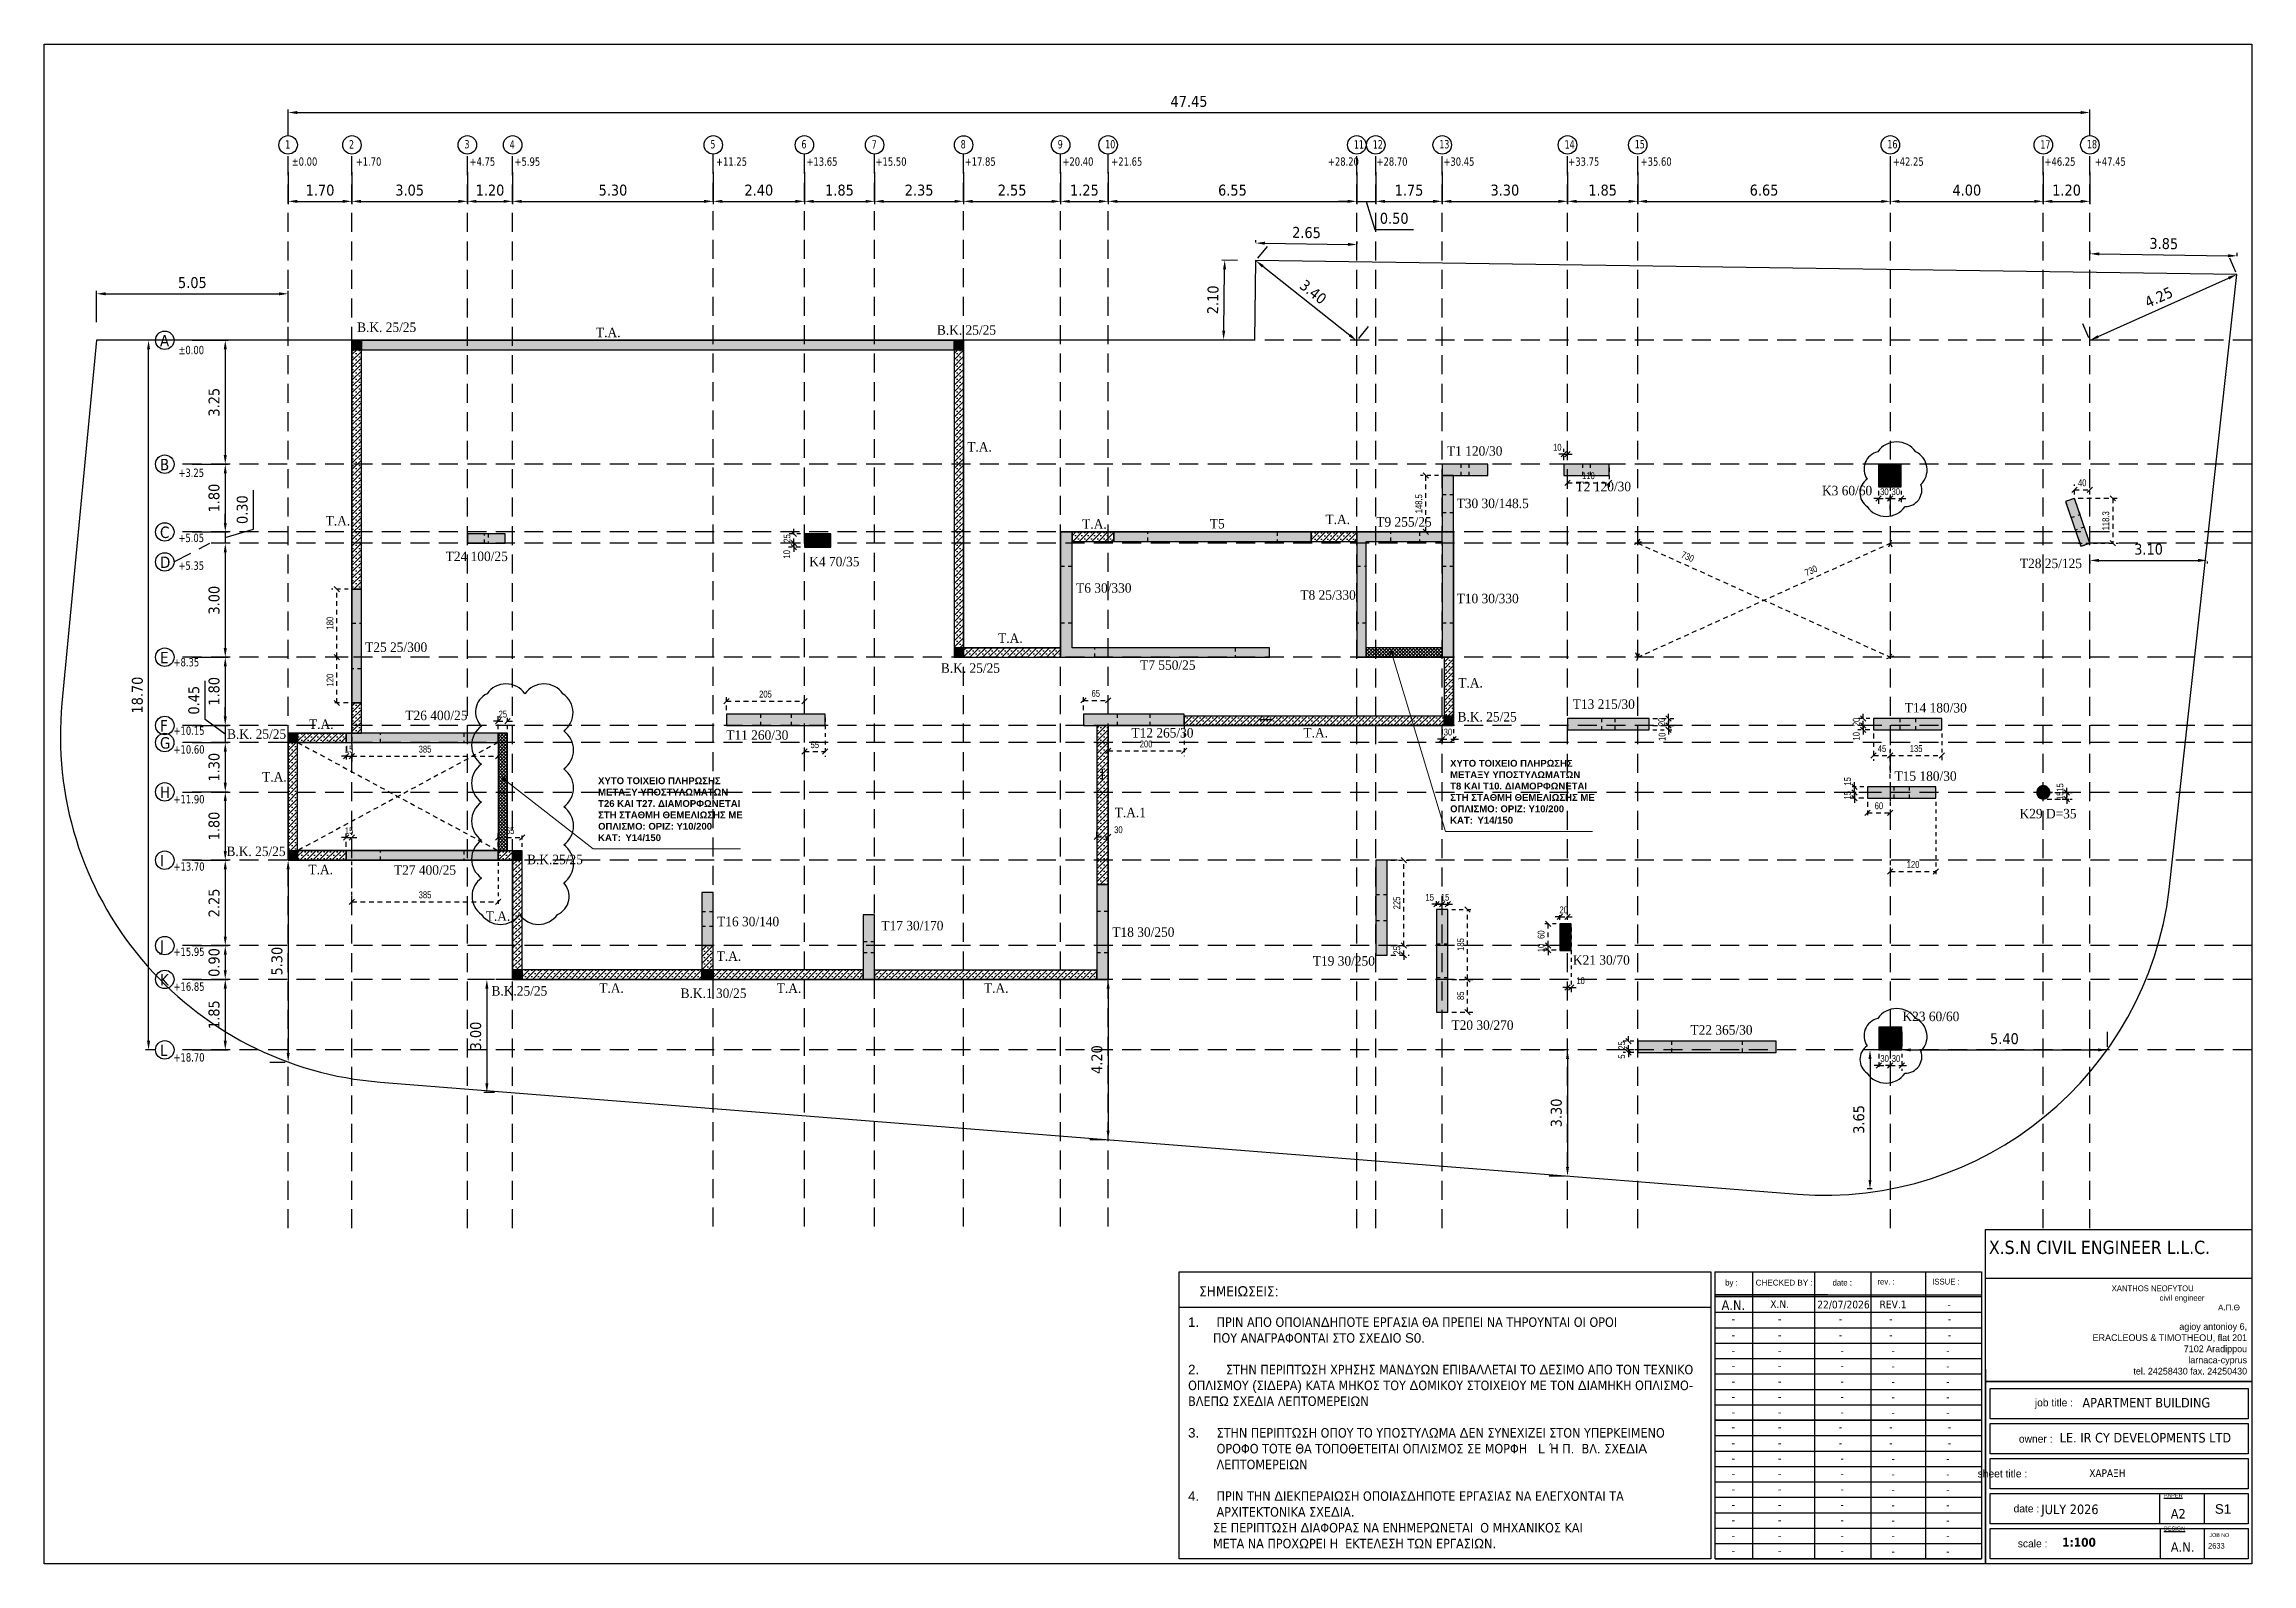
# Model space of a CAD drawing. Header units: millimetres. Extents: x -2171 to 1563, y -1758 to -1505.
# Drawn here: x -2119.6 to -2061.5, y -1629.2 to -1589.2 of the extents above; entities that cross this region are included whole.
import ezdxf

# ---------------------------------------------------------------- set-up
doc = ezdxf.new("R2010")
doc.units = ezdxf.units.MM
doc.header["$PDMODE"] = 32
for name, pattern in [('DASHDOT', [25.4, 12.7, -6.35, 0, -6.35]), ('Dashed Small', [282.222222, 141.111111, -141.111111]), ('DASHED2', [0.375, 0.25, -0.125]), ('DOT', [0.025, 0, -0.025]), ('HIDDEN', [0.375, 0.25, -0.125]), ('HIDDEN2', [0.1875, 0.125, -0.0625])]:
    doc.linetypes.add(name, pattern=pattern)
doc.layers.get('Defpoints').update_dxf_attribs({"color": 6})
for name, color, linetype in [('-S-AKSONES', 50, 'DASHDOT'), ('-S_TEXT', 3, 'Continuous'), ('A-TEXT', 7, 'Continuous'), ('AM_5', 7, 'Continuous'), ('ANOIGMATA', 7, 'Continuous'), ('athinas comments', 10, 'Continuous'), ('DIASTASEIS', 7, 'Continuous'), ('Fill_Col', 7, 'Continuous'), ('Geo_Beam', 7, 'Continuous'), ('Geo_Col', 7, 'Continuous'), ('Geo_Col_-1', 7, 'Continuous'), ('Geo_Lines', 7, 'Continuous'), ('Geo_Lines_-1', 94, 'Continuous'), ('Geo_Lines_0', 7, 'Continuous'), ('pinakaki', 153, 'Continuous'), ('STAIRS', 9, 'Continuous'), ('STR-AXIS', 2, 'Continuous'), ('Text_Col_-1', 7, 'Continuous')]:
    doc.layers.add(name, color=color, linetype=linetype)
doc.layers.add('A-ANNO-DIMS', color=1, linetype='Continuous', lineweight=9)
doc.layers.add('TEXT', color=20, linetype='Continuous', lineweight=13)
doc.styles.add('1-100', font='arial.ttf', dxfattribs={"width": 0.8})
doc.styles.add('ag', font='arial.ttf', dxfattribs={"height": 0.25})
doc.styles.add('GR-SIMPL', font='GR-SIMPL.shx', dxfattribs={"width": 0.8})
doc.styles.add('S1TmsNwRmn11_b_934_161', font='times.ttf', dxfattribs={"width": 0.933629, "height": 0.001087})
doc.styles.get("Standard").update_dxf_attribs({"font": 'tahoma.ttf'})
doc.styles.add('style1', font='tahoma.ttf', dxfattribs={"width": 0.8})
doc.dimstyles.new('CHRISTOFOROS', dxfattribs={"dimscale": 0.2, "dimtxt": 0.25, "dimasz": 0.6, "dimexe": 0, "dimexo": 0, "dimgap": 0, "dimtad": 0, "dimdec": 0, "dimlfac": 100, "dimzin": 0, "dimdsep": 46, "dimtxsty": 'ag', "dimblk": 'ARCHTICK', "dimcen": 0, "dimclrd": 256, "dimclre": 256, "dimclrt": 1, "dimaunit": 1, "dimadec": 0, "dimazin": 0, "dimtfac": 1, "dimtdec": 0, "dimtofl": 0, "dimtmove": 0, "dimatfit": 3, "dimfxl": 1, "dimtolj": 1, "dimtzin": 0, "dimlwd": -1, "dimlwe": -1, "dimarcsym": 0})
doc.dimstyles.new('Copy of 1-100', dxfattribs={"dimtxt": 0.18, "dimasz": 0.14, "dimexe": 0.14, "dimexo": 0.1, "dimgap": 0.09, "dimtad": 1, "dimdec": 0, "dimlfac": 100, "dimrnd": 5, "dimzin": 5, "dimdsep": 46, "dimtxsty": '1-100', "dimblk": 'OBLIQUE', "dimcen": 0.09, "dimclrd": 1, "dimclre": 1, "dimclrt": 2, "dimadec": 0, "dimazin": 0, "dimtfac": 1, "dimtdec": 0, "dimtix": 1, "dimtmove": 2, "dimatfit": 3, "dimfxl": 5, "dimfxlon": 1, "dimtolj": 1, "dimtzin": 5, "dimarcsym": 0})
doc.dimstyles.new('Copy(2) of Standard', dxfattribs={"dimscale": 96, "dimtxt": 0.003, "dimasz": 0.0025, "dimexe": 0.0008, "dimexo": 0.005, "dimgap": 0.0015, "dimtad": 1, "dimrnd": 0.05, "dimzin": 0, "dimdsep": 46, "dimtxsty": 'Standard', "dimcen": 0.001, "dimclrd": 256, "dimclrt": 256, "dimadec": 0, "dimazin": 0, "dimtfac": 1, "dimtofl": 0, "dimtmove": 0, "dimatfit": 3, "dimfxl": 5, "dimtolj": 1, "dimtzin": 0, "dimarcsym": 1})
pattern_1 = [(45, (-475.61914, 0), (-0.084189901, 0.084189901), []), (45, (-475.53495, 0), (-0.084189901, 0.084189901), [0, -0.1190625])]

msp = doc.modelspace()

# ---------------------------------------------------------------- texts
at = {"layer": '-S_TEXT', "style": 'style1', "width": 0.85}
for s, p in [('%%P0.00', (-2113.1293, -1592.386)), ('+1.70', (-2111.4414, -1592.386)), ('+4.75', (-2108.443, -1592.386)), ('+5.95', (-2107.2577, -1592.386)), ('+11.25', (-2101.952, -1592.386)), ('+13.65', (-2099.5702, -1592.386)), ('+15.50', (-2097.7497, -1592.386)), ('+17.85', (-2095.4017, -1592.386)), ('+20.40', (-2092.8279, -1592.386)), ('+21.65', (-2091.5411, -1592.386)), ('+28.20', (-2085.8355, -1592.386)), ('+28.70', (-2084.5555, -1592.386)), ('+30.45', (-2082.7934, -1592.386)), ('+33.75', (-2079.5046, -1592.386)), ('+35.60', (-2077.5982, -1592.386)), ('+42.25', (-2070.9593, -1592.386)), ('+46.25', (-2066.9614, -1592.386)), ('+47.45', (-2065.6357, -1592.386)), ('%%P0.00', (-2116.1121, -1597.3522)), ('+3.25', (-2116.1121, -1600.587)), ('+5.05', (-2116.1121, -1602.3023)), ('+5.35', (-2116.1121, -1603.0323)), ('+8.35', (-2116.2398, -1605.5779)), ('+10.15', (-2116.2398, -1607.3808)), ('+10.60', (-2116.2398, -1607.8772)), ('+11.90', (-2116.2398, -1609.1881)), ('+13.70', (-2116.2398, -1610.9618)), ('+15.95', (-2116.2398, -1613.2069)), ('+16.85', (-2116.2398, -1614.1266)), ('+18.70', (-2116.2398, -1615.9908))]:
    msp.add_text(s, height=0.22, dxfattribs=at).set_placement(p)
at = {"layer": '-S_TEXT'}
for s, p in [('A', (-2116.5964, -1597.1446)), ('B', (-2116.5964, -1600.4097)), ('C', (-2116.5964, -1602.195)), ('D', (-2116.5964, -1602.9844)), ('E', (-2116.5964, -1605.495)), ('F', (-2116.5964, -1607.295)), ('G', (-2116.5965, -1607.7445)), ('H', (-2116.5964, -1609.0438)), ('I', (-2116.5964, -1610.8448)), ('J', (-2116.5964, -1613.095)), ('K', (-2116.5964, -1613.9851)), ('L', (-2116.5964, -1615.8428))]:
    msp.add_text(s, height=0.3, dxfattribs=at).set_placement(p)
at = {"layer": '-S_TEXT', "char_height": 0.18, "attachment_point": 3}
for s, insert in [('\\A1;\\pxql;{\\fArial|b1|i0|c161|p34;XYTO ΤΟΙΧΕΙΟ ΠΛΗΡΩΣΗΣ\\PΜΕΤΑΞΥ ΥΠΟΣΤΥΛΩΜΑΤΩΝ \\PT\\fArial|b1|i0|c0|p34;8\\fArial|b1|i0|c161|p34; ΚΑΙ T1\\fArial|b1|i0|c0|p34;0\\fArial|b1|i0|c161|p34;. ΔΙΑΜΟΡΦΩΝΕΤΑΙ\\PΣΤΗ ΣΤΑΘΜΗ ΘΕΜΕΛΙΩΣΗΣ ΜΕ\\PΟΠΛΙΣΜΟ: ΟΡΙΖ: Y10/200 \\PKAT:^IY14/150}', (-2075.0055, -1608.0416)), ('\\A1;\\pxql;{\\fArial|b1|i0|c161|p34;XYTO ΤΟΙΧΕΙΟ ΠΛΗΡΩΣΗΣ\\PΜΕΤΑΞΥ ΥΠΟΣΤΥΛΩΜΑΤΩΝ \\PT\\fArial|b1|i0|c0|p34;26\\fArial|b1|i0|c161|p34; ΚΑΙ T\\fArial|b1|i0|c0|p34;27\\fArial|b1|i0|c161|p34;. ΔΙΑΜΟΡΦΩΝΕΤΑΙ\\PΣΤΗ ΣΤΑΘΜΗ ΘΕΜΕΛΙΩΣΗΣ ΜΕ\\PΟΠΛΙΣΜΟ: ΟΡΙΖ: Y10/200 \\PKAT:^IY14/150}', (-2097.4473, -1608.5018))]:
    msp.add_mtext_dynamic_manual_height_columns(s, width=7.610222, gutter_width=1.2, heights=[3.3371], dxfattribs=dict(at, insert=insert))
at = {"layer": '-S_TEXT', "ltscale": 5, "insert": (-2062.4738, -1627.6547), "char_height": 0.2523, "attachment_point": 1}
msp.add_mtext_dynamic_manual_height_columns('{\\fArial|b0|i0|c186|p34;S1}', width=10.893157, gutter_width=1, heights=[0], dxfattribs=at)
at = {"layer": 'A-ANNO-DIMS', "color": 7, "linetype": 'Continuous', "insert": (-2065.7815, -1626.7356), "char_height": 0.2, "width": 4.491897, "attachment_point": 1}
msp.add_mtext('ΧΑΡΑΞΗ', dxfattribs=at)
at = {"layer": 'A-TEXT', "color": 3, "char_height": 0.22, "width": 1.133602, "attachment_point": 7, "style": 'GR-SIMPL'}
for s, insert in [('{\\fTahoma|b0|i0|c0|p34;1}', (-2113.298, -1591.9329)), ('{\\fTahoma|b0|i0|c0|p34;2}', (-2111.6178, -1591.9329)), ('{\\fTahoma|b0|i0|c0|p34;3}', (-2108.5774, -1591.9329)), ('{\\fTahoma|b0|i0|c0|p34;4}', (-2107.385, -1591.9329)), ('{\\fTahoma|b0|i0|c0|p34;5}', (-2102.1009, -1591.9329)), ('{\\fTahoma|b0|i0|c0|p34;6}', (-2099.7005, -1591.9329)), ('{\\fTahoma|b0|i0|c0|p34;7}', (-2097.8509, -1591.9329)), ('{\\fTahoma|b0|i0|c0|p34;8}', (-2095.5068, -1591.9334)), ('{\\fTahoma|b0|i0|c0|p34;9}', (-2092.951, -1591.9329)), ('{\\fTahoma|b0|i0|c0|p34;10}', (-2091.7008, -1591.9329)), ('{\\fTahoma|b0|i0|c0|p34;11}', (-2085.151, -1591.9329)), ('{\\fTahoma|b0|i0|c0|p34;12}', (-2084.6512, -1591.9329)), ('{\\fTahoma|b0|i0|c0|p34;13}', (-2082.901, -1591.9329)), ('{\\fTahoma|b0|i0|c0|p34;14}', (-2079.6014, -1591.9329)), ('{\\fTahoma|b0|i0|c0|p34;15}', (-2077.7514, -1591.9329)), ('{\\fTahoma|b0|i0|c0|p34;16}', (-2071.0984, -1591.9329)), ('{\\fTahoma|b0|i0|c0|p34;17}', (-2067.0694, -1591.9329)), ('{\\fTahoma|b0|i0|c0|p34;18}', (-2065.8432, -1591.9329))]:
    msp.add_mtext(s, dxfattribs=dict(at, insert=insert))
at = {"layer": 'Text_Col_-1', "color": 200, "style": 'S1TmsNwRmn11_b_934_161', "width": 0.933629}
for s, p in [('B.K. 25/25', (-2111.4048, -1596.7669)), ('T.A.', (-2105.1133, -1596.9054)), ('B.K. 25/25', (-2096.1331, -1596.8392)), ('T.A.', (-2095.3341, -1599.9197)), ('T1 120/30', (-2082.6983, -1600.0263)), ('T2 120/30', (-2079.3103, -1600.964)), ('T30 30/148.5', (-2082.4447, -1601.4077)), ('K3 60/60', (-2072.8216, -1601.0707)), ('T.A.', (-2112.2337, -1601.8645)), ('T.A.', (-2092.3066, -1601.9499)), ('T5', (-2088.9446, -1601.9434)), ('T.A.', (-2085.8983, -1601.8286)), ('T9 255/25', (-2084.5612, -1601.8952)), ('T24 100/25', (-2109.0711, -1602.8033)), ('K4 70/35', (-2099.4951, -1602.9418)), ('T28 25/125', (-2067.609, -1602.9883)), ('T6 30/330', (-2092.4675, -1603.6367)), ('T8 25/330', (-2086.5607, -1603.8224)), ('T10 30/330', (-2082.4443, -1603.9144)), ('T.A.', (-2094.5223, -1604.9594)), ('T25 25/300', (-2111.1928, -1605.1978)), ('T7 550/25', (-2090.7814, -1605.6691)), ('B.K. 25/25', (-2096.0298, -1605.7476)), ('T.A.', (-2082.4009, -1606.1367)), ('T13 215/30', (-2079.3863, -1606.6985)), ('T14 180/30', (-2070.6435, -1606.7925)), ('T.A.', (-2112.6717, -1607.226)), ('T26 400/25', (-2110.1335, -1606.995)), ('B.K. 25/25', (-2082.4191, -1607.0309)), ('B.K. 25/25', (-2114.8307, -1607.4876)), ('T11 260/30', (-2101.6812, -1607.5133)), ('T12 265/30', (-2091.0104, -1607.4532)), ('T.A.', (-2086.48, -1607.4495)), ('T15 180/30', (-2070.9106, -1608.5936)), ('T.A.', (-2113.9063, -1608.6123)), ('T.A.1', (-2091.4514, -1609.5542)), ('K29 D=35', (-2067.6182, -1609.5831)), ('B.K. 25/25', (-2114.8457, -1610.5762)), ('B.K.25/25', (-2106.9282, -1610.7915)), ('T.A.', (-2112.6867, -1611.0563)), ('T27 400/25', (-2110.433, -1611.0682)), ('T.A.', (-2108.0173, -1612.2826)), ('T16 30/140', (-2101.9238, -1612.4266)), ('T17 30/170', (-2097.5966, -1612.5343)), ('T18 30/250', (-2091.5131, -1612.7047)), ('T.A.', (-2101.9352, -1613.3378)), ('T19 30/250', (-2086.2321, -1613.4634)), ('K21 30/70', (-2079.382, -1613.44)), ('B.K.25/25', (-2107.8651, -1614.253)), ('T.A.', (-2105.0267, -1614.1787)), ('B.K.1 30/25', (-2102.8831, -1614.3154)), ('T.A.', (-2100.3526, -1614.1828)), ('T.A.', (-2094.8951, -1614.1777)), ('K23 60/60', (-2070.7028, -1614.9264)), ('T20 30/270', (-2082.5808, -1615.156)), ('T22 365/30', (-2076.2863, -1615.2819))]:
    msp.add_text(s, height=0.25, dxfattribs=at).set_placement(p)

# ---------------------------------------------------------------- blocks, each defined once
blk = doc.blocks.new('LABEL 1')
at = {"color": 0}
for p, q in [((118391.268, -209928.524), (118398.288, -209928.524)), ((118392.259, -209928.524), (118392.259, -209936.09)), ((118393.899, -209936.09), (118393.899, -209928.524)), ((118395.385, -209936.09), (118395.385, -209928.524)), ((118396.826, -209936.09), (118396.826, -209928.524)), ((118405.409, -209928.699), (118398.39, -209928.699)), ((118394.242, -209929.133), (118391.27, -209929.133)), ((118391.27, -209929.133), (118398.289, -209929.133)), ((118398.289, -209929.184), (118391.27, -209929.184)), ((118398.289, -209929.133), (118398.289, -209929.184)), ((118398.39, -209931.085), (118398.39, -209936.218)), ((118398.512, -209932.4), (118398.512, -209931.601)), ((118398.512, -209933.321), (118398.512, -209932.522)), ((118398.512, -209934.242), (118398.512, -209933.444)), ((118398.512, -209935.164), (118398.512, -209934.365)), ((118398.512, -209936.085), (118398.512, -209935.286))]:
    blk.add_line(p, q, dxfattribs=at)
at = {"linetype": 'Continuous', "ltscale": 0.5}
blk.add_line((118391.162, -209929.467), (118377.159, -209929.467), dxfattribs=at)
at = {"color": 3}
blk.add_line((118398.289, -209930.348), (118398.289, -209932.434), dxfattribs=at)
for points in [[(118398.39, -209927.405), (118405.409, -209927.405)], [(118391.27, -209932.434), (118398.289, -209932.434)], [(118391.27, -209935.278), (118398.289, -209935.278)]]:
    blk.add_lwpolyline(points)
at = {"color": 0}
for points in [[(118398.39, -209927.405), (118405.409, -209927.405), (118405.409, -209931.414), (118398.39, -209931.414)], [(118391.27, -209928.524), (118398.289, -209928.524), (118398.289, -209932.434), (118391.27, -209932.434)], [(118391.27, -209928.524), (118398.289, -209928.524), (118398.289, -209936.09), (118391.27, -209936.09)], [(118398.39, -209931.414), (118405.409, -209931.414), (118405.409, -209936.218), (118398.39, -209936.218)]]:
    blk.add_lwpolyline(points, close=True, dxfattribs=at)
at = {"linetype": 'Continuous', "ltscale": 0.5}
blk.add_lwpolyline([(118377.159, -209928.524), (118391.162, -209928.524), (118391.162, -209936.085), (118377.159, -209936.085)], close=True, dxfattribs=at)
at = {"color": 0}
for points in [[(118391.27, -209929.59), (118398.289, -209929.59)], [(118391.27, -209929.996), (118398.289, -209929.996)], [(118391.27, -209930.403), (118398.289, -209930.403)], [(118391.27, -209930.809), (118398.289, -209930.809)], [(118391.27, -209931.215), (118398.289, -209931.215)], [(118391.27, -209931.621), (118398.289, -209931.621)], [(118398.512, -209931.601), (118405.313, -209931.601), (118405.313, -209932.4), (118398.512, -209932.4)], [(118391.27, -209932.028), (118398.289, -209932.028)], [(118391.27, -209932.434), (118398.289, -209932.434)], [(118398.512, -209932.522), (118405.313, -209932.522), (118405.313, -209933.321), (118398.512, -209933.321)], [(118391.27, -209932.84), (118398.289, -209932.84)], [(118391.27, -209933.246), (118398.289, -209933.246)], [(118391.27, -209933.653), (118398.289, -209933.653)], [(118398.512, -209933.444), (118405.313, -209933.444), (118405.313, -209934.242), (118398.512, -209934.242)], [(118391.27, -209934.059), (118398.289, -209934.059)], [(118391.27, -209934.465), (118398.289, -209934.465)], [(118398.512, -209934.365), (118405.313, -209934.365), (118405.313, -209935.164), (118398.512, -209935.164)], [(118402.978, -209934.365), (118402.978, -209935.164)], [(118404.155, -209934.365), (118404.155, -209935.164)], [(118391.27, -209934.871), (118398.289, -209934.871)], [(118391.27, -209935.684), (118398.289, -209935.684)], [(118398.512, -209935.286), (118405.313, -209935.286), (118405.313, -209936.085), (118398.512, -209936.085)], [(118402.998, -209935.286), (118402.998, -209936.085)], [(118404.155, -209935.286), (118404.155, -209936.085)], [(118391.27, -209936.09), (118398.289, -209936.09)]]:
    blk.add_lwpolyline(points, dxfattribs=at)
at = {"layer": '-S_TEXT', "color": 3, "insert": (118377.391, -209929.723), "char_height": 0.25, "attachment_point": 1}
blk.add_mtext_dynamic_manual_height_columns('\\pxi-3,l3,ql,t3;{\\fArial|b0|i0|c186|p34;1.^I}ΠΡΙΝ ΑΠΟ ΟΠΟΙΑΝ{\\fArial|b0|i0|c186|p34;Δ}ΗΠΟΤΕ ΕΡΓΑΣΙΑ ΘΑ ΠΡΕΠΕΙ ΝΑ ΤΗΡΟΥΝΤΑΙ ΟΙ ΟΡΟΙ\\P\\pi0,l0,q*,tz;       ΠΟΥ ΑΝΑΓΡΑΦΟΝΤΑΙ ΣΤΟ ΣΧΕ{\\fArial|b0|i0|c186|p34;Δ}ΙΟ {\\fArial|b0|i0|c186|p34;S0.\\P\\P\\pi-3,l3,ql,t3;2.^I}ΣΤΗΝ ΠΕΡΙΠΤ{\\fArial|b0|i0|c186|p34;Ω}ΣΗ ΧΡΗΣΗΣ ΜΑΝ{\\fArial|b0|i0|c186|p34;Δ}Υ{\\fArial|b0|i0|c186|p34;Ω}Ν ΕΠΙΒΑΛΛΕΤΑΙ ΤΟ {\\fArial|b0|i0|c186|p34;Δ}ΕΣΙΜΟ ΑΠΟ ΤΟΝ ΤΕΧΝΙΚΟ ΟΠΛΙΣΜΟΥ {\\fArial|b0|i0|c186|p34;(}ΣΙ{\\fArial|b0|i0|c186|p34;Δ}ΕΡΑ{\\fArial|b0|i0|c186|p34;) }ΚΑΤΑ ΜΗΚΟΣ ΤΟΥ {\\fArial|b0|i0|c186|p34;Δ}ΟΜΙΚΟΥ ΣΤΟΙΧΕΙΟΥ ΜΕ ΤΟΝ {\\fArial|b0|i0|c186|p34;Δ}ΙΑΜΗΚΗ ΟΠΛΙΣΜΟ{\\fArial|b0|i0|c186|p34;- }ΒΛΕΠ{\\fArial|b0|i0|c186|p34;Ω }ΣΧΕ{\\fArial|b0|i0|c186|p34;Δ}ΙΑ ΛΕΠΤΟΜΕΡΕΙ{\\fArial|b0|i0|c186|p34;Ω}Ν\\P\\pi0,l0,q*,tz;\\P\\pi-3,l3,ql,t3;{\\fArial|b0|i0|c186|p34;3.^I}ΣΤΗΝ ΠΕΡΙΠΤ{\\fArial|b0|i0|c186|p34;Ω}ΣΗ ΟΠΟΥ ΤΟ ΥΠΟΣΤΥΛ{\\fArial|b0|i0|c186|p34;Ω}ΜΑ {\\fArial|b0|i0|c186|p34;Δ}ΕΝ ΣΥΝΕΧΙΖΕΙ ΣΤΟΝ ΥΠΕΡΚΕΙΜΕΝΟ ΟΡΟΦΟ ΤΟΤΕ ΘΑ ΤΟΠΟΘΕΤΕΙΤΑΙ ΟΠΛΙΣΜΟΣ ΣΕ ΜΟΡΦH   {\\fArial|b0|i0|c186|p34;L }Ή Π{\\fArial|b0|i0|c186|p34;. } ΒΛ{\\fArial|b0|i0|c186|p34;. }ΣΧΕ{\\fArial|b0|i0|c186|p34;Δ}Ι{\\fArial|b0|i0|c186|p34;A }ΛΕΠΤΟΜΕΡΕΙ{\\fArial|b0|i0|c186|p34;Ω}Ν\\P\\pi0,l0,q*,tz;\\P\\pi-3,l3,ql,t3;{\\fArial|b0|i0|c186|p34;4.^I}ΠΡΙΝ ΤΗΝ {\\fArial|b0|i0|c186|p34;Δ}ΙΕΚΠΕΡΑΙ{\\fArial|b0|i0|c186|p34;Ω}ΣΗ ΟΠΟΙΑΣ{\\fArial|b0|i0|c186|p34;Δ}ΗΠΟΤΕ ΕΡΓΑΣΙΑΣ ΝΑ ΕΛΕΓΧΟΝΤΑΙ ΤΑ ΑΡΧΙΤΕΚΤΟΝΙΚΑ ΣΧΕ{\\fArial|b0|i0|c186|p34;Δ}ΙΑ{\\fArial|b0|i0|c186|p34;.\\P\\pi0,l0,q*,tz;}       ΣΕ ΠΕΡΙΠΤ{\\fArial|b0|i0|c186|p34;Ω}ΣΗ {\\fArial|b0|i0|c186|p34;Δ}ΙΑΦΟΡΑΣ ΝΑ ΕΝΗΜΕΡ{\\fArial|b0|i0|c186|p34;Ω}ΝΕΤΑΙ  Ο ΜΗΧΑΝΙΚΟΣ ΚΑΙ\\P       ΜΕΤΑ ΝΑ ΠΡΟΧ{\\fArial|b0|i0|c186|p34;Ω}ΡΕΙ Η  ΕΚΤΕΛΕΣΗ Τ{\\fArial|b0|i0|c186|p34;Ω}Ν ΕΡΓΑΣΙ{\\fArial|b0|i0|c186|p34;Ω}Ν{\\fArial|b0|i0|c186|p34;.}', width=13.35251, gutter_width=1, heights=[6.403], dxfattribs=at)
at = {"layer": 'ANOIGMATA', "attachment_point": 1}
for s, insert, char_height, width in [('\\pi4.5494;{\\fBankGothic Lt BT|b0|i0|c0|p34;\\H1.5x;\\C7;XANTHOS NEOFYTOU\\P\\pi5.8103;civil engineer\\P\\pi7.351;\\fArial|b0|i0|c161|p34;Α.Π.Θ}', (118397.168, -209928.883), 0.10094, 7.9171), ('\\pxqr;{\\fBankGothic Lt BT|b0|i0|c161|p34;\\H1.1667x;\\C0;agioy antonioy 6,\\PERACLEOUS & TIMOTHEOU, flat 201\\P7102 Aradippou\\Plarnaca-cyprus\\Ptel. 24258430 fax. 24250430}', (118397.225, -209929.875), 0.15141, 8.05841), ('\\pxqr;{\\fBankGothic Lt BT|b0|i0|c0|p34;\\H1.5x;\\C7; \\H1.3333x; job title :}', (118397.361, -209931.867), 0.10094, 3.33818), ('APARTMENT BUILDING', (118400.946, -209931.845), 0.25234, 5.34758), ('LE. IR CY DEVELOPMENTS LTD', (118400.347, -209932.768), 0.25234, 5.34758), ('\\pxqr;{\\fBankGothic Lt BT|b0|i0|c0|p34;\\H1.5x;\\C7; \\H1.3333x; owner :}', (118396.82, -209932.823), 0.10094, 3.33818), ('{\\fBankGothic Lt BT|b0|i0|c0|p34;\\C7;     sheet title :}', (118397.812, -209933.739), 0.20187, 3.33818), ('\\pxi8.03;{\\fBankGothic Lt BT|b0|i0|c161|p34;\\H0.5x;\\L\\C7;PAPER\\H2x;\\l }', (118401.382, -209934.359), 0.2125, 3.51387), ('\\pxqr;{\\fBankGothic Lt BT|b0|i0|c0|p34;\\C7; date :}', (118396.471, -209934.66), 0.20187, 3.33818), ('{\\C7;JULY 2026}', (118399.865, -209934.655), 0.25234, 4.57511), ('\\pxqr;{\\fBankGothic Lt BT|b0|i0|c0|p34;\\C7; scale :}', (118396.686, -209935.581), 0.20187, 3.33818), ('{\\fTahoma|b1|i0|c161|p34;\\C7;1:\\fTahoma|b1|i0|c0|p34;100}', (118400.413, -209935.531), 0.23651, 5.4102), ('\\pxi8.03;{\\fBankGothic Lt BT|b0|i0|c0|p34;\\H0.5x;\\L\\C7;DESIGN\\H2x;\\l }', (118401.382, -209935.234), 0.2125, 3.51387), ('\\pxi8.03;{\\fBankGothic Lt BT|b0|i0|c161|p34;\\C7;2\\fBankGothic Lt BT|b0|i0|c0|p34;633}', (118403.078, -209935.67), 0.14671, 4.85205), ('\\pxi8.03;{\\fBankGothic Lt BT|b0|i0|c0|p34;\\C7;JOB NO}', (118403.483, -209935.41), 0.10094, 3.33818)]:
    blk.add_mtext(s, dxfattribs=dict(at, insert=insert, char_height=char_height, width=width))
for s, insert, char_height in [('A2', (118403.274, -209934.773), 0.2523), ('A{\\fArial|b0|i0|c186|p34;.}N{\\fArial|b0|i0|c186|p34;.}', (118403.274, -209935.648), 0.25234)]:
    blk.add_mtext_dynamic_manual_height_columns(s, width=10.89316, gutter_width=1, heights=[0], dxfattribs=dict(at, insert=insert, char_height=char_height))
at = {"layer": 'pinakaki', "ltscale": 0.005, "insert": (118377.682, -209928.902), "char_height": 0.26955, "width": 6.67467, "attachment_point": 1}
blk.add_mtext('ΣΗΜΕΙ{\\fArial|b0|i0|c186|p34;Ω}ΣΕΙΣ{\\fArial|b0|i0|c186|p34;:}', dxfattribs=at)
at = {"layer": 'TEXT', "color": 0, "attachment_point": 1}
for s, insert, char_height, width in [('X.S.N CIVIL ENGINEER L.L.C.\\P', (118398.484, -209927.703), 0.35, 6.92207), ('\\pxqc;{\\fBankGothic Lt BT|b0|i0|c161|p34;\\C7;by :}', (118391.244, -209928.732), 0.15234, 0.91751), ('\\pxqc;{\\fBankGothic Lt BT|b0|i0|c0|p34;\\C7;date :}', (118393.35, -209928.732), 0.15234, 2.53906), ('{\\fBankGothic Lt BT|b0|i0|c0|p34;\\C7;ISSUE\\fBankGothic Lt BT|b0|i0|c161|p34; :}', (118396.989, -209928.705), 0.15234, 2.53906), ('\\pxqc;{\\fTahoma|b0|i0|c0|p34;\\C7;A\\fTahoma|b0|i0|c161|p34;.\\fTahoma|b0|i0|c0|p34;N\\fTahoma|b0|i0|c161|p34;.}', (118391.244, -209929.272), 0.253906, 1.01563), ('\\pxqc;{\\fArial|b0|i0|c186|p34;\\C7;CHECKED BY\\fBankGothic Lt BT|b0|i0|c161|p34; :}', (118391.819, -209928.732), 0.15234, 2.53906), ('\\pxqc;{\\fTahoma|b0|i0|c0|p34;\\H0.8x;\\C7;X.N.}', (118391.703, -209929.272), 0.25391, 2.53906), ('\\pxqc;{\\C7;22/07/2026}', (118393.976, -209929.284), 0.20313, 1.35307), ('{\\fBankGothic Lt BT|b0|i0|c161|p34;\\C7;rev\\fBankGothic Lt BT|b0|i0|c0|p34;.\\fBankGothic Lt BT|b0|i0|c161|p34; :}', (118395.548, -209928.705), 0.152344, 2.53906), ('\\pxqc;{\\fTahoma|b0|i0|c0|p34;\\H0.8x;\\C7;REV.1}', (118395.325, -209929.281), 0.25391, 1.26753), ('\\pxqc;{\\fTahoma|b0|i0|c0|p34;\\H0.8x;\\C7;-}', (118391.244, -209929.661), 0.25391, 1.01563), ('\\pxqc;{\\fTahoma|b0|i0|c0|p34;\\H0.8x;\\C7;-}', (118391.703, -209929.661), 0.25391, 2.53906), ('\\pxqc;{\\fTahoma|b0|i0|c0|p34;\\H0.8x;\\C7;   -}', (118393.189, -209929.661), 0.25391, 2.53906), ('\\pxqc;{\\fTahoma|b0|i0|c0|p34;\\H0.8x;\\C7;-}', (118394.631, -209929.661), 0.25391, 2.53906), ('\\pxqc;{\\fTahoma|b0|i0|c0|p34;\\H0.8x;\\C7; \\fTahoma|b0|i0|c161|p34;-}', (118396.766, -209929.281), 0.25391, 1.26753), ('\\pxqc;{\\fTahoma|b0|i0|c0|p34;\\H0.8x;\\C7;-}', (118396.177, -209929.661), 0.25391, 2.53906), ('\\pxqc;{\\fTahoma|b0|i0|c0|p34;\\H0.8x;\\C7;-}', (118391.244, -209930.085), 0.25391, 1.01563), ('\\pxqc;{\\fTahoma|b0|i0|c0|p34;\\H0.8x;\\C7;-}', (118391.703, -209930.085), 0.25391, 2.53906), ('\\pxqc;{\\fTahoma|b0|i0|c0|p34;\\H0.8x;\\C7;   -}', (118393.189, -209930.085), 0.25391, 2.53906), ('\\pxqc;{\\fTahoma|b0|i0|c0|p34;\\H0.8x;\\C7;-}', (118394.631, -209930.085), 0.25391, 2.53906), ('\\pxqc;{\\fTahoma|b0|i0|c0|p34;\\H0.8x;\\C7;-}', (118396.177, -209930.085), 0.25391, 2.53906), ('\\pxqc;{\\fTahoma|b0|i0|c0|p34;\\H0.8x;\\C7;-}', (118391.244, -209930.491), 0.25391, 1.01563), ('\\pxqc;{\\fTahoma|b0|i0|c0|p34;\\H0.8x;\\C7;-}', (118391.244, -209930.897), 0.25391, 1.01563), ('\\pxqc;{\\fTahoma|b0|i0|c0|p34;\\H0.8x;\\C7;-}', (118391.703, -209930.491), 0.25391, 2.53906), ('\\pxqc;{\\fTahoma|b0|i0|c0|p34;\\H0.8x;\\C7;-}', (118391.703, -209930.897), 0.25391, 2.53906), ('\\pxqc;{\\fTahoma|b0|i0|c0|p34;\\H0.8x;\\C7;-}', (118393.35, -209930.491), 0.25391, 2.53906), ('\\pxqc;{\\fTahoma|b0|i0|c0|p34;\\H0.8x;\\C7;-}', (118393.35, -209930.897), 0.25391, 2.53906), ('\\pxqc;{\\fTahoma|b0|i0|c161|p34;\\H0.8x;\\C7;-}', (118395.325, -209930.5), 0.25391, 1.26753), ('\\pxqc;{\\fTahoma|b0|i0|c161|p34;\\H0.8x;\\C7;-}', (118395.325, -209930.906), 0.25391, 1.26753), ('\\pxqc;{\\fTahoma|b0|i0|c161|p34;\\H0.8x;\\C7;-}', (118396.766, -209930.5), 0.25391, 1.26753), ('\\pxqc;{\\fTahoma|b0|i0|c161|p34;\\H0.8x;\\C7;-}', (118396.766, -209930.906), 0.25391, 1.26753), ('\\pxqc;{\\fTahoma|b0|i0|c0|p34;\\H0.8x;\\C7;-}', (118391.244, -209931.303), 0.25391, 1.01563), ('\\pxqc;{\\fTahoma|b0|i0|c0|p34;\\H0.8x;\\C7;-}', (118391.703, -209931.303), 0.25391, 2.53906), ('\\pxqc;{\\fTahoma|b0|i0|c0|p34;\\H0.8x;\\C7;-}', (118393.35, -209931.303), 0.25391, 2.53906), ('\\pxqc;{\\fTahoma|b0|i0|c161|p34;\\H0.8x;\\C7;-}', (118395.325, -209931.312), 0.25391, 1.26753), ('\\pxqc;{\\fTahoma|b0|i0|c161|p34;\\H0.8x;\\C7;-}', (118396.766, -209931.312), 0.25391, 1.26753), ('\\pxqc;{\\fTahoma|b0|i0|c0|p34;\\H0.8x;\\C7;-}', (118391.244, -209931.71), 0.25391, 1.01563), ('\\pxqc;{\\fTahoma|b0|i0|c0|p34;\\H0.8x;\\C7;-}', (118391.703, -209931.71), 0.25391, 2.53906), ('\\pxqc;{\\fTahoma|b0|i0|c0|p34;\\H0.8x;\\C7;-}', (118393.35, -209931.71), 0.25391, 2.53906), ('\\pxqc;{\\fTahoma|b0|i0|c161|p34;\\H0.8x;\\C7;-}', (118395.325, -209931.718), 0.25391, 1.26753), ('\\pxqc;{\\fTahoma|b0|i0|c161|p34;\\H0.8x;\\C7;-}', (118396.766, -209931.718), 0.25391, 1.26753), ('\\pxqc;{\\fTahoma|b0|i0|c0|p34;\\H0.8x;\\C7;-}', (118391.244, -209932.116), 0.25391, 1.01563), ('\\pxqc;{\\fTahoma|b0|i0|c0|p34;\\H0.8x;\\C7;-}', (118391.244, -209932.505), 0.25391, 1.01563), ('\\pxqc;{\\fTahoma|b0|i0|c0|p34;\\H0.8x;\\C7;-}', (118391.703, -209932.116), 0.25391, 2.53906), ('\\pxqc;{\\fTahoma|b0|i0|c0|p34;\\H0.8x;\\C7;-}', (118391.703, -209932.505), 0.25391, 2.53906), ('\\pxqc;{\\fTahoma|b0|i0|c0|p34;\\H0.8x;\\C7;   -}', (118393.189, -209932.505), 0.25391, 2.53906), ('\\pxqc;{\\fTahoma|b0|i0|c0|p34;\\H0.8x;\\C7;-}', (118393.35, -209932.116), 0.25391, 2.53906), ('\\pxqc;{\\fTahoma|b0|i0|c0|p34;\\H0.8x;\\C7;-}', (118394.631, -209932.505), 0.25391, 2.53906), ('\\pxqc;{\\fTahoma|b0|i0|c161|p34;\\H0.8x;\\C7;-}', (118395.325, -209932.125), 0.25391, 1.26753), ('\\pxqc;{\\fTahoma|b0|i0|c161|p34;\\H0.8x;\\C7;-}', (118396.766, -209932.125), 0.25391, 1.26753), ('\\pxqc;{\\fTahoma|b0|i0|c0|p34;\\H0.8x;\\C7;-}', (118396.177, -209932.505), 0.25391, 2.53906), ('\\pxqc;{\\fTahoma|b0|i0|c0|p34;\\H0.8x;\\C7;-}', (118391.244, -209932.928), 0.25391, 1.01563), ('\\pxqc;{\\fTahoma|b0|i0|c0|p34;\\H0.8x;\\C7;-}', (118391.703, -209932.928), 0.25391, 2.53906), ('\\pxqc;{\\fTahoma|b0|i0|c0|p34;\\H0.8x;\\C7;   -}', (118393.189, -209932.928), 0.25391, 2.53906), ('\\pxqc;{\\fTahoma|b0|i0|c0|p34;\\H0.8x;\\C7;-}', (118394.631, -209932.928), 0.25391, 2.53906), ('\\pxqc;{\\fTahoma|b0|i0|c0|p34;\\H0.8x;\\C7;-}', (118396.177, -209932.928), 0.25391, 2.53906), ('\\pxqc;{\\fTahoma|b0|i0|c0|p34;\\H0.8x;\\C7;-}', (118391.244, -209933.335), 0.25391, 1.01563), ('\\pxqc;{\\fTahoma|b0|i0|c0|p34;\\H0.8x;\\C7;-}', (118391.244, -209933.741), 0.25391, 1.01563), ('\\pxqc;{\\fTahoma|b0|i0|c0|p34;\\H0.8x;\\C7;-}', (118391.703, -209933.335), 0.25391, 2.53906), ('\\pxqc;{\\fTahoma|b0|i0|c0|p34;\\H0.8x;\\C7;-}', (118391.703, -209933.741), 0.25391, 2.53906), ('\\pxqc;{\\fTahoma|b0|i0|c0|p34;\\H0.8x;\\C7;-}', (118393.35, -209933.335), 0.25391, 2.53906), ('\\pxqc;{\\fTahoma|b0|i0|c0|p34;\\H0.8x;\\C7;-}', (118393.35, -209933.741), 0.25391, 2.53906), ('\\pxqc;{\\fTahoma|b0|i0|c161|p34;\\H0.8x;\\C7;-}', (118395.325, -209933.343), 0.25391, 1.26753), ('\\pxqc;{\\fTahoma|b0|i0|c161|p34;\\H0.8x;\\C7;-}', (118395.325, -209933.75), 0.25391, 1.26753), ('\\pxqc;{\\fTahoma|b0|i0|c161|p34;\\H0.8x;\\C7;-}', (118396.766, -209933.343), 0.25391, 1.26753), ('\\pxqc;{\\fTahoma|b0|i0|c161|p34;\\H0.8x;\\C7;-}', (118396.766, -209933.75), 0.25391, 1.26753), ('\\pxqc;{\\fTahoma|b0|i0|c0|p34;\\H0.8x;\\C7;-}', (118391.244, -209934.147), 0.25391, 1.01563), ('\\pxqc;{\\fTahoma|b0|i0|c0|p34;\\H0.8x;\\C7;-}', (118391.703, -209934.147), 0.25391, 2.53906), ('\\pxqc;{\\fTahoma|b0|i0|c0|p34;\\H0.8x;\\C7;-}', (118393.35, -209934.147), 0.25391, 2.53906), ('\\pxqc;{\\fTahoma|b0|i0|c161|p34;\\H0.8x;\\C7;-}', (118395.325, -209934.156), 0.25391, 1.26753), ('\\pxqc;{\\fTahoma|b0|i0|c161|p34;\\H0.8x;\\C7;-}', (118396.766, -209934.156), 0.25391, 1.26753), ('\\pxqc;{\\fTahoma|b0|i0|c0|p34;\\H0.8x;\\C7;-}', (118391.244, -209934.553), 0.25391, 1.01563), ('\\pxqc;{\\fTahoma|b0|i0|c0|p34;\\H0.8x;\\C7;-}', (118391.244, -209934.96), 0.25391, 1.01563), ('\\pxqc;{\\fTahoma|b0|i0|c0|p34;\\H0.8x;\\C7;-}', (118391.703, -209934.553), 0.25391, 2.53906), ('\\pxqc;{\\fTahoma|b0|i0|c0|p34;\\H0.8x;\\C7;-}', (118391.703, -209934.96), 0.25391, 2.53906), ('\\pxqc;{\\fTahoma|b0|i0|c0|p34;\\H0.8x;\\C7;-}', (118393.35, -209934.553), 0.25391, 2.53906), ('\\pxqc;{\\fTahoma|b0|i0|c0|p34;\\H0.8x;\\C7;-}', (118393.35, -209934.96), 0.25391, 2.53906), ('\\pxqc;{\\fTahoma|b0|i0|c161|p34;\\H0.8x;\\C7;-}', (118395.325, -209934.562), 0.25391, 1.26753), ('\\pxqc;{\\fTahoma|b0|i0|c161|p34;\\H0.8x;\\C7;-}', (118395.325, -209934.968), 0.25391, 1.26753), ('\\pxqc;{\\fTahoma|b0|i0|c161|p34;\\H0.8x;\\C7;-}', (118396.766, -209934.562), 0.25391, 1.26753), ('\\pxqc;{\\fTahoma|b0|i0|c161|p34;\\H0.8x;\\C7;-}', (118396.766, -209934.968), 0.25391, 1.26753), ('\\pxqc;{\\fTahoma|b0|i0|c0|p34;\\H0.8x;\\C7;-}', (118391.244, -209935.366), 0.25391, 1.01563), ('\\pxqc;{\\fTahoma|b0|i0|c0|p34;\\H0.8x;\\C7;-}', (118391.703, -209935.366), 0.25391, 2.53906), ('\\pxqc;{\\fTahoma|b0|i0|c0|p34;\\H0.8x;\\C7;-}', (118393.35, -209935.366), 0.25391, 2.53906), ('\\pxqc;{\\fTahoma|b0|i0|c161|p34;\\H0.8x;\\C7;-}', (118395.325, -209935.375), 0.25391, 1.26753), ('\\pxqc;{\\fTahoma|b0|i0|c161|p34;\\H0.8x;\\C7;-}', (118396.766, -209935.375), 0.25391, 1.26753), ('\\pxqc;{\\fTahoma|b0|i0|c0|p34;\\H0.8x;\\C7;-}', (118391.244, -209935.772), 0.25391, 1.01563), ('\\pxqc;{\\fTahoma|b0|i0|c0|p34;\\H0.8x;\\C7;-}', (118391.703, -209935.772), 0.25391, 2.53906), ('\\pxqc;{\\fTahoma|b0|i0|c0|p34;\\H0.8x;\\C7;-}', (118393.35, -209935.772), 0.25391, 2.53906), ('\\pxqc;{\\fTahoma|b0|i0|c161|p34;\\H0.8x;\\C7;-}', (118395.325, -209935.781), 0.25391, 1.26753), ('\\pxqc;{\\fTahoma|b0|i0|c161|p34;\\H0.8x;\\C7;-}', (118396.766, -209935.781), 0.25391, 1.26753)]:
    blk.add_mtext(s, dxfattribs=dict(at, insert=insert, char_height=char_height, width=width))
blk = doc.blocks.new('*D332')
at = {"layer": '-S-AKSONES', "color": 0, "linetype": 'Continuous', "lineweight": -2, "ltscale": 0.5, "transparency": 16777216}
for p, q in [((-2116.708, -1596.985), (-2116.975, -1596.985)), ((-2116.708, -1615.684), (-2116.975, -1615.684))]:
    blk.add_line(p, q, dxfattribs=at)
at = {"layer": '-S-AKSONES', "linetype": 'Continuous', "lineweight": -2, "ltscale": 0.5, "transparency": 16777216}
blk.add_line((-2116.898, -1615.444), (-2116.898, -1597.225), dxfattribs=at)
at = {"layer": '-S-AKSONES', "linetype": 'Continuous', "ltscale": 0.5, "transparency": 16777216}
for points in [[(-2116.938, -1597.225), (-2116.858, -1597.225), (-2116.898, -1596.985)], [(-2116.938, -1615.444), (-2116.858, -1615.444), (-2116.898, -1615.684)]]:
    blk.add_solid(points, dxfattribs=at)
at = {"layer": 'Defpoints', "color": 0, "linetype": 'Continuous', "ltscale": 0.5, "transparency": 16777216}
for p in [(-2116.898, -1596.985), (-2116.228, -1596.985), (-2116.228, -1615.684)]:
    blk.add_point(p, dxfattribs=at)
at = {"layer": '-S-AKSONES', "linetype": 'Continuous', "ltscale": 0.5, "transparency": 16777216, "insert": (-2117.192, -1606.335), "char_height": 0.288, "attachment_point": 5, "rotation": 90}
blk.add_mtext('\\A1;18.70', dxfattribs=at)
blk = doc.blocks.new('_Oblique')
at = {"color": 0, "linetype": 'ByBlock', "lineweight": -2}
blk.add_line((-0.5, -0.5), (0.5, 0.5), dxfattribs=at)
blk = doc.blocks.new('*D333')
at = {"layer": 'Defpoints', "color": 0, "ltscale": 0.5, "transparency": 16777216}
for p in [(-2099.9, -1602.331), (-2099.624, -1602.331), (-2099.624, -1602.433)]:
    blk.add_point(p, dxfattribs=at)
at = {"layer": 'DIASTASEIS', "color": 1, "linetype": 'HIDDEN2', "lineweight": -2, "ltscale": 0.5, "transparency": 16777216}
blk.add_line((-2099.724, -1602.331), (-2100.04, -1602.331), dxfattribs=at)
at = {"layer": 'DIASTASEIS', "color": 1, "linetype": 'HIDDEN', "lineweight": -2, "ltscale": 0.5, "transparency": 16777216}
blk.add_line((-2099.724, -1602.433), (-2100.04, -1602.433), dxfattribs=at)
at = {"layer": 'DIASTASEIS', "color": 1, "linetype": 'DASHED2', "lineweight": -2, "ltscale": 0.5, "transparency": 16777216}
for p, q in [((-2099.9, -1602.331), (-2099.9, -1602.191)), ((-2099.9, -1602.433), (-2099.9, -1602.331)), ((-2099.9, -1602.433), (-2099.9, -1602.573))]:
    blk.add_line(p, q, dxfattribs=at)
at = {"layer": 'DIASTASEIS', "color": 1, "lineweight": -2, "ltscale": 0.5, "transparency": 16777216, "xscale": 0.14, "yscale": 0.14, "zscale": 0.14}
for p, rotation in [((-2099.9, -1602.331), 270), ((-2099.9, -1602.433), 90)]:
    blk.add_blockref('_Oblique', p, dxfattribs=dict(at, rotation=rotation))
at = {"layer": 'DIASTASEIS', "color": 2, "ltscale": 0.5, "transparency": 16777216, "insert": (-2100.088, -1602.626), "char_height": 0.18, "attachment_point": 5, "rotation": 90, "style": '1-100'}
blk.add_mtext('\\A1;10', dxfattribs=at)
blk = doc.blocks.new('*D334')
at = {"layer": 'Defpoints', "color": 0, "ltscale": 0.5, "transparency": 16777216}
for p in [(-2099.9, -1602.083), (-2099.624, -1602.083), (-2099.624, -1602.331)]:
    blk.add_point(p, dxfattribs=at)
at = {"layer": 'DIASTASEIS', "color": 1, "linetype": 'DASHED2', "lineweight": -2, "ltscale": 0.5, "transparency": 16777216}
for p, q in [((-2099.9, -1602.083), (-2099.9, -1601.943)), ((-2099.9, -1602.331), (-2099.9, -1602.083)), ((-2099.9, -1602.331), (-2099.9, -1602.471))]:
    blk.add_line(p, q, dxfattribs=at)
at = {"layer": 'DIASTASEIS', "color": 1, "linetype": 'HIDDEN2', "lineweight": -2, "ltscale": 0.5, "transparency": 16777216}
blk.add_line((-2099.724, -1602.083), (-2100.04, -1602.083), dxfattribs=at)
at = {"layer": 'DIASTASEIS', "color": 1, "linetype": 'HIDDEN', "lineweight": -2, "ltscale": 0.5, "transparency": 16777216}
blk.add_line((-2099.724, -1602.331), (-2100.04, -1602.331), dxfattribs=at)
at = {"layer": 'DIASTASEIS', "color": 1, "lineweight": -2, "ltscale": 0.5, "transparency": 16777216, "xscale": 0.14, "yscale": 0.14, "zscale": 0.14}
for p, rotation in [((-2099.9, -1602.083), 270), ((-2099.9, -1602.331), 90)]:
    blk.add_blockref('_Oblique', p, dxfattribs=dict(at, rotation=rotation))
at = {"layer": 'DIASTASEIS', "color": 2, "ltscale": 0.5, "transparency": 16777216, "insert": (-2100.081, -1602.207), "char_height": 0.18, "attachment_point": 5, "rotation": 90, "style": '1-100'}
blk.add_mtext('\\A1;25', dxfattribs=at)
blk = doc.blocks.new('*D335')
at = {"layer": 'Defpoints', "color": 0, "ltscale": 0.5, "transparency": 16777216}
for p in [(-2079.525, -1599.987), (-2079.624, -1600.248), (-2079.525, -1600.248)]:
    blk.add_point(p, dxfattribs=at)
at = {"layer": 'DIASTASEIS', "color": 1, "linetype": 'DASHED2', "lineweight": -2, "ltscale": 0.5, "transparency": 16777216}
for p, q in [((-2079.624, -1599.987), (-2079.764, -1599.987)), ((-2079.624, -1599.987), (-2079.525, -1599.987)), ((-2079.525, -1599.987), (-2079.385, -1599.987))]:
    blk.add_line(p, q, dxfattribs=at)
at = {"layer": 'DIASTASEIS', "color": 1, "linetype": 'HIDDEN', "lineweight": -2, "ltscale": 0.5, "transparency": 16777216}
blk.add_line((-2079.624, -1600.148), (-2079.624, -1599.847), dxfattribs=at)
at = {"layer": 'DIASTASEIS', "color": 1, "linetype": 'HIDDEN2', "lineweight": -2, "ltscale": 0.5, "transparency": 16777216}
blk.add_line((-2079.525, -1600.148), (-2079.525, -1599.847), dxfattribs=at)
at = {"layer": 'DIASTASEIS', "color": 1, "lineweight": -2, "ltscale": 0.5, "transparency": 16777216, "xscale": 0.14, "yscale": 0.14, "zscale": 0.14}
blk.add_blockref('_Oblique', (-2079.624, -1599.987), dxfattribs=at)
at = {"layer": 'DIASTASEIS', "color": 1, "lineweight": -2, "ltscale": 0.5, "transparency": 16777216, "xscale": 0.14, "yscale": 0.14, "zscale": 0.14, "rotation": 180}
blk.add_blockref('_Oblique', (-2079.525, -1599.987), dxfattribs=at)
at = {"layer": 'DIASTASEIS', "color": 2, "ltscale": 0.5, "transparency": 16777216, "insert": (-2079.794, -1599.805), "char_height": 0.18, "attachment_point": 5, "style": '1-100'}
blk.add_mtext('\\A1;10', dxfattribs=at)
blk = doc.blocks.new('*D336')
at = {"layer": 'Defpoints', "color": 0, "ltscale": 0.5, "transparency": 16777216}
for p in [(-2078.424, -1600.248), (-2078.424, -1600.738), (-2079.525, -1601)]:
    blk.add_point(p, dxfattribs=at)
at = {"layer": 'DIASTASEIS', "color": 1, "linetype": 'HIDDEN', "lineweight": -2, "ltscale": 0.5, "transparency": 16777216}
blk.add_line((-2079.525, -1600.9), (-2079.525, -1600.598), dxfattribs=at)
at = {"layer": 'DIASTASEIS', "color": 1, "linetype": 'DASHED2', "lineweight": -2, "ltscale": 0.5, "transparency": 16777216}
blk.add_line((-2079.525, -1600.738), (-2078.424, -1600.738), dxfattribs=at)
at = {"layer": 'DIASTASEIS', "color": 1, "linetype": 'HIDDEN2', "lineweight": -2, "ltscale": 0.5, "transparency": 16777216}
blk.add_line((-2078.424, -1600.348), (-2078.424, -1600.878), dxfattribs=at)
at = {"layer": 'DIASTASEIS', "color": 1, "lineweight": -2, "ltscale": 0.5, "transparency": 16777216, "xscale": 0.14, "yscale": 0.14, "zscale": 0.14, "rotation": 180}
blk.add_blockref('_Oblique', (-2079.525, -1600.738), dxfattribs=at)
at = {"layer": 'DIASTASEIS', "color": 1, "lineweight": -2, "ltscale": 0.5, "transparency": 16777216, "xscale": 0.14, "yscale": 0.14, "zscale": 0.14}
blk.add_blockref('_Oblique', (-2078.424, -1600.738), dxfattribs=at)
at = {"layer": 'DIASTASEIS', "color": 2, "ltscale": 0.5, "transparency": 16777216, "insert": (-2078.974, -1600.556), "char_height": 0.18, "attachment_point": 5, "style": '1-100'}
blk.add_mtext('\\A1;110', dxfattribs=at)
blk = doc.blocks.new('*D337')
at = {"layer": 'Defpoints', "color": 0, "ltscale": 0.5, "transparency": 16777216}
for p in [(-2071.022, -1600.749), (-2071.335, -1600.849), (-2071.022, -1601.158)]:
    blk.add_point(p, dxfattribs=at)
at = {"layer": 'DIASTASEIS', "color": 1, "linetype": 'DASHED2', "lineweight": -2, "ltscale": 0.5, "transparency": 16777216}
for p, q in [((-2071.335, -1601.158), (-2071.475, -1601.158)), ((-2071.335, -1601.158), (-2071.022, -1601.158)), ((-2071.022, -1601.158), (-2070.882, -1601.158))]:
    blk.add_line(p, q, dxfattribs=at)
at = {"layer": 'DIASTASEIS', "color": 1, "linetype": 'HIDDEN', "lineweight": -2, "ltscale": 0.5, "transparency": 16777216}
blk.add_line((-2071.335, -1600.949), (-2071.335, -1601.298), dxfattribs=at)
at = {"layer": 'DIASTASEIS', "color": 1, "linetype": 'HIDDEN2', "lineweight": -2, "ltscale": 0.5, "transparency": 16777216}
blk.add_line((-2071.022, -1600.849), (-2071.022, -1601.298), dxfattribs=at)
at = {"layer": 'DIASTASEIS', "color": 1, "lineweight": -2, "ltscale": 0.5, "transparency": 16777216, "xscale": 0.14, "yscale": 0.14, "zscale": 0.14}
blk.add_blockref('_Oblique', (-2071.335, -1601.158), dxfattribs=at)
at = {"layer": 'DIASTASEIS', "color": 1, "lineweight": -2, "ltscale": 0.5, "transparency": 16777216, "xscale": 0.14, "yscale": 0.14, "zscale": 0.14, "rotation": 180}
blk.add_blockref('_Oblique', (-2071.022, -1601.158), dxfattribs=at)
at = {"layer": 'DIASTASEIS', "color": 2, "ltscale": 0.5, "transparency": 16777216, "insert": (-2071.178, -1600.976), "char_height": 0.18, "attachment_point": 5, "style": '1-100'}
blk.add_mtext('\\A1;30', dxfattribs=at)
blk = doc.blocks.new('*D338')
at = {"layer": 'Defpoints', "color": 0, "ltscale": 0.5, "transparency": 16777216}
for p in [(-2070.735, -1600.849), (-2070.735, -1601.158), (-2071.022, -1601.546)]:
    blk.add_point(p, dxfattribs=at)
at = {"layer": 'DIASTASEIS', "color": 1, "linetype": 'DASHED2', "lineweight": -2, "ltscale": 0.5, "transparency": 16777216}
for p, q in [((-2071.022, -1601.158), (-2071.162, -1601.158)), ((-2071.022, -1601.158), (-2070.735, -1601.158)), ((-2070.735, -1601.158), (-2070.595, -1601.158))]:
    blk.add_line(p, q, dxfattribs=at)
at = {"layer": 'DIASTASEIS', "color": 1, "linetype": 'HIDDEN', "lineweight": -2, "ltscale": 0.5, "transparency": 16777216}
blk.add_line((-2071.022, -1601.446), (-2071.022, -1601.018), dxfattribs=at)
at = {"layer": 'DIASTASEIS', "color": 1, "linetype": 'HIDDEN2', "lineweight": -2, "ltscale": 0.5, "transparency": 16777216}
blk.add_line((-2070.735, -1600.949), (-2070.735, -1601.298), dxfattribs=at)
at = {"layer": 'DIASTASEIS', "color": 1, "lineweight": -2, "ltscale": 0.5, "transparency": 16777216, "xscale": 0.14, "yscale": 0.14, "zscale": 0.14}
blk.add_blockref('_Oblique', (-2071.022, -1601.158), dxfattribs=at)
at = {"layer": 'DIASTASEIS', "color": 1, "lineweight": -2, "ltscale": 0.5, "transparency": 16777216, "xscale": 0.14, "yscale": 0.14, "zscale": 0.14, "rotation": 180}
blk.add_blockref('_Oblique', (-2070.735, -1601.158), dxfattribs=at)
at = {"layer": 'DIASTASEIS', "color": 2, "ltscale": 0.5, "transparency": 16777216, "insert": (-2070.878, -1600.976), "char_height": 0.18, "attachment_point": 5, "style": '1-100'}
blk.add_mtext('\\A1;30', dxfattribs=at)
blk = doc.blocks.new('*D339')
at = {"layer": 'Defpoints', "color": 0, "ltscale": 0.5, "transparency": 16777216}
for p in [(-2066.171, -1601.15), (-2065.766, -1600.924), (-2065.766, -1601.15)]:
    blk.add_point(p, dxfattribs=at)
at = {"layer": 'DIASTASEIS', "color": 1, "linetype": 'HIDDEN', "lineweight": -2, "ltscale": 0.5, "transparency": 16777216}
blk.add_line((-2066.171, -1601.05), (-2066.171, -1600.784), dxfattribs=at)
at = {"layer": 'DIASTASEIS', "color": 1, "linetype": 'HIDDEN2', "lineweight": -2, "ltscale": 0.5, "transparency": 16777216}
blk.add_line((-2065.766, -1601.05), (-2065.766, -1600.784), dxfattribs=at)
at = {"layer": 'DIASTASEIS', "color": 1, "linetype": 'DASHED2', "lineweight": -2, "ltscale": 0.5, "transparency": 16777216}
blk.add_line((-2066.171, -1600.924), (-2065.766, -1600.924), dxfattribs=at)
at = {"layer": 'DIASTASEIS', "color": 1, "lineweight": -2, "ltscale": 0.5, "transparency": 16777216, "xscale": 0.14, "yscale": 0.14, "zscale": 0.14, "rotation": 180}
blk.add_blockref('_Oblique', (-2066.171, -1600.924), dxfattribs=at)
at = {"layer": 'DIASTASEIS', "color": 1, "lineweight": -2, "ltscale": 0.5, "transparency": 16777216, "xscale": 0.14, "yscale": 0.14, "zscale": 0.14}
blk.add_blockref('_Oblique', (-2065.766, -1600.924), dxfattribs=at)
at = {"layer": 'DIASTASEIS', "color": 2, "ltscale": 0.5, "transparency": 16777216, "insert": (-2065.969, -1600.742), "char_height": 0.18, "attachment_point": 5, "style": '1-100'}
blk.add_mtext('\\A1;40', dxfattribs=at)
blk = doc.blocks.new('*D340')
at = {"layer": 'Defpoints', "color": 0, "ltscale": 0.5, "transparency": 16777216}
for p in [(-2066.171, -1601.15), (-2066.171, -1602.333), (-2065.164, -1602.333)]:
    blk.add_point(p, dxfattribs=at)
at = {"layer": 'DIASTASEIS', "color": 1, "linetype": 'HIDDEN', "lineweight": -2, "ltscale": 0.5, "transparency": 16777216}
blk.add_line((-2066.071, -1601.15), (-2065.024, -1601.15), dxfattribs=at)
at = {"layer": 'DIASTASEIS', "color": 1, "linetype": 'DASHED2', "lineweight": -2, "ltscale": 0.5, "transparency": 16777216}
blk.add_line((-2065.164, -1601.15), (-2065.164, -1602.333), dxfattribs=at)
at = {"layer": 'DIASTASEIS', "color": 1, "linetype": 'HIDDEN2', "lineweight": -2, "ltscale": 0.5, "transparency": 16777216}
blk.add_line((-2066.071, -1602.333), (-2065.024, -1602.333), dxfattribs=at)
at = {"layer": 'DIASTASEIS', "color": 1, "lineweight": -2, "ltscale": 0.5, "transparency": 16777216, "xscale": 0.14, "yscale": 0.14, "zscale": 0.14}
for p, rotation in [((-2065.164, -1601.15), 90), ((-2065.164, -1602.333), 270)]:
    blk.add_blockref('_Oblique', p, dxfattribs=dict(at, rotation=rotation))
at = {"layer": 'DIASTASEIS', "color": 2, "ltscale": 0.5, "transparency": 16777216, "insert": (-2065.346, -1601.742), "char_height": 0.18, "attachment_point": 5, "rotation": 90, "style": '1-100'}
blk.add_mtext('\\A1;118.3', dxfattribs=at)
blk = doc.blocks.new('*D341')
at = {"layer": 'Defpoints', "color": 0, "ltscale": 0.5, "transparency": 16777216}
for p in [(-2071.462, -1607.25), (-2071.022, -1607.25), (-2071.022, -1607.927)]:
    blk.add_point(p, dxfattribs=at)
at = {"layer": 'DIASTASEIS', "color": 1, "linetype": 'HIDDEN', "lineweight": -2, "ltscale": 0.5, "transparency": 16777216}
blk.add_line((-2071.462, -1607.35), (-2071.462, -1608.067), dxfattribs=at)
at = {"layer": 'DIASTASEIS', "color": 1, "linetype": 'HIDDEN2', "lineweight": -2, "ltscale": 0.5, "transparency": 16777216}
blk.add_line((-2071.022, -1607.35), (-2071.022, -1608.067), dxfattribs=at)
at = {"layer": 'DIASTASEIS', "color": 1, "linetype": 'DASHED2', "lineweight": -2, "ltscale": 0.5, "transparency": 16777216}
blk.add_line((-2071.462, -1607.927), (-2071.022, -1607.927), dxfattribs=at)
at = {"layer": 'DIASTASEIS', "color": 1, "lineweight": -2, "ltscale": 0.5, "transparency": 16777216, "xscale": 0.14, "yscale": 0.14, "zscale": 0.14, "rotation": 180}
blk.add_blockref('_Oblique', (-2071.462, -1607.927), dxfattribs=at)
at = {"layer": 'DIASTASEIS', "color": 1, "lineweight": -2, "ltscale": 0.5, "transparency": 16777216, "xscale": 0.14, "yscale": 0.14, "zscale": 0.14}
blk.add_blockref('_Oblique', (-2071.022, -1607.927), dxfattribs=at)
at = {"layer": 'DIASTASEIS', "color": 2, "ltscale": 0.5, "transparency": 16777216, "insert": (-2071.242, -1607.746), "char_height": 0.18, "attachment_point": 5, "style": '1-100'}
blk.add_mtext('\\A1;45', dxfattribs=at)
blk = doc.blocks.new('*D342')
at = {"layer": 'Defpoints', "color": 0, "ltscale": 0.5, "transparency": 16777216}
for p in [(-2071.624, -1609.05), (-2071.022, -1609.05), (-2071.022, -1609.434)]:
    blk.add_point(p, dxfattribs=at)
at = {"layer": 'DIASTASEIS', "color": 1, "linetype": 'HIDDEN', "lineweight": -2, "ltscale": 0.5, "transparency": 16777216}
blk.add_line((-2071.624, -1609.15), (-2071.624, -1609.574), dxfattribs=at)
at = {"layer": 'DIASTASEIS', "color": 1, "linetype": 'DASHED2', "lineweight": -2, "ltscale": 0.5, "transparency": 16777216}
blk.add_line((-2071.624, -1609.434), (-2071.022, -1609.434), dxfattribs=at)
at = {"layer": 'DIASTASEIS', "color": 1, "linetype": 'HIDDEN2', "lineweight": -2, "ltscale": 0.5, "transparency": 16777216}
blk.add_line((-2071.022, -1609.15), (-2071.022, -1609.574), dxfattribs=at)
at = {"layer": 'DIASTASEIS', "color": 1, "lineweight": -2, "ltscale": 0.5, "transparency": 16777216, "xscale": 0.14, "yscale": 0.14, "zscale": 0.14, "rotation": 180}
blk.add_blockref('_Oblique', (-2071.624, -1609.434), dxfattribs=at)
at = {"layer": 'DIASTASEIS', "color": 1, "lineweight": -2, "ltscale": 0.5, "transparency": 16777216, "xscale": 0.14, "yscale": 0.14, "zscale": 0.14}
blk.add_blockref('_Oblique', (-2071.022, -1609.434), dxfattribs=at)
at = {"layer": 'DIASTASEIS', "color": 2, "ltscale": 0.5, "transparency": 16777216, "insert": (-2071.323, -1609.252), "char_height": 0.18, "attachment_point": 5, "style": '1-100'}
blk.add_mtext('\\A1;60', dxfattribs=at)
blk = doc.blocks.new('*D330')
at = {"layer": 'Defpoints', "color": 0, "ltscale": 0.5, "transparency": 16777216}
for p in [(-2071.966, -1608.9), (-2071.624, -1608.9), (-2071.624, -1609.05)]:
    blk.add_point(p, dxfattribs=at)
at = {"layer": 'DIASTASEIS', "color": 1, "linetype": 'HIDDEN2', "lineweight": -2, "ltscale": 0.5, "transparency": 16777216}
blk.add_line((-2071.724, -1608.9), (-2072.106, -1608.9), dxfattribs=at)
at = {"layer": 'DIASTASEIS', "color": 1, "linetype": 'DASHED2', "lineweight": -2, "ltscale": 0.5, "transparency": 16777216}
for p, q in [((-2071.966, -1608.9), (-2071.966, -1608.76)), ((-2071.966, -1609.05), (-2071.966, -1608.9)), ((-2071.966, -1609.05), (-2071.966, -1609.19))]:
    blk.add_line(p, q, dxfattribs=at)
at = {"layer": 'DIASTASEIS', "color": 1, "linetype": 'HIDDEN', "lineweight": -2, "ltscale": 0.5, "transparency": 16777216}
blk.add_line((-2071.724, -1609.05), (-2072.106, -1609.05), dxfattribs=at)
at = {"layer": 'DIASTASEIS', "color": 1, "lineweight": -2, "ltscale": 0.5, "transparency": 16777216, "xscale": 0.14, "yscale": 0.14, "zscale": 0.14}
for p, rotation in [((-2071.966, -1608.9), 270), ((-2071.966, -1609.05), 90)]:
    blk.add_blockref('_Oblique', p, dxfattribs=dict(at, rotation=rotation))
at = {"layer": 'DIASTASEIS', "color": 2, "ltscale": 0.5, "transparency": 16777216, "insert": (-2072.148, -1608.975), "char_height": 0.18, "attachment_point": 5, "rotation": 90, "style": '1-100'}
blk.add_mtext('\\A1;15', dxfattribs=at)
blk = doc.blocks.new('*D331')
at = {"layer": 'Defpoints', "color": 0, "ltscale": 0.5, "transparency": 16777216}
for p in [(-2071.737, -1607.136), (-2071.462, -1607.136), (-2071.462, -1607.25)]:
    blk.add_point(p, dxfattribs=at)
at = {"layer": 'DIASTASEIS', "color": 1, "linetype": 'HIDDEN2', "lineweight": -2, "ltscale": 0.5, "transparency": 16777216}
blk.add_line((-2071.562, -1607.136), (-2071.877, -1607.136), dxfattribs=at)
at = {"layer": 'DIASTASEIS', "color": 1, "linetype": 'DASHED2', "lineweight": -2, "ltscale": 0.5, "transparency": 16777216}
for p, q in [((-2071.737, -1607.136), (-2071.737, -1606.996)), ((-2071.737, -1607.25), (-2071.737, -1607.136)), ((-2071.737, -1607.25), (-2071.737, -1607.39))]:
    blk.add_line(p, q, dxfattribs=at)
at = {"layer": 'DIASTASEIS', "color": 1, "linetype": 'HIDDEN', "lineweight": -2, "ltscale": 0.5, "transparency": 16777216}
blk.add_line((-2071.562, -1607.25), (-2071.877, -1607.25), dxfattribs=at)
at = {"layer": 'DIASTASEIS', "color": 1, "lineweight": -2, "ltscale": 0.5, "transparency": 16777216, "xscale": 0.14, "yscale": 0.14, "zscale": 0.14}
for p, rotation in [((-2071.737, -1607.136), 270), ((-2071.737, -1607.25), 90)]:
    blk.add_blockref('_Oblique', p, dxfattribs=dict(at, rotation=rotation))
at = {"layer": 'DIASTASEIS', "color": 2, "ltscale": 0.5, "transparency": 16777216, "insert": (-2071.918, -1607.42), "char_height": 0.18, "attachment_point": 5, "rotation": 90, "style": '1-100'}
blk.add_mtext('\\A1;10', dxfattribs=at)
blk = doc.blocks.new('*D343')
at = {"layer": 'Defpoints', "color": 0, "ltscale": 0.5, "transparency": 16777216}
for p in [(-2071.322, -1615.684), (-2071.022, -1615.684), (-2071.022, -1616.094)]:
    blk.add_point(p, dxfattribs=at)
at = {"layer": 'DIASTASEIS', "color": 1, "linetype": 'HIDDEN', "lineweight": -2, "ltscale": 0.5, "transparency": 16777216}
blk.add_line((-2071.322, -1615.784), (-2071.322, -1616.234), dxfattribs=at)
at = {"layer": 'DIASTASEIS', "color": 1, "linetype": 'HIDDEN2', "lineweight": -2, "ltscale": 0.5, "transparency": 16777216}
blk.add_line((-2071.022, -1615.784), (-2071.022, -1616.234), dxfattribs=at)
at = {"layer": 'DIASTASEIS', "color": 1, "linetype": 'DASHED2', "lineweight": -2, "ltscale": 0.5, "transparency": 16777216}
for p, q in [((-2071.322, -1616.094), (-2071.462, -1616.094)), ((-2071.322, -1616.094), (-2071.022, -1616.094)), ((-2071.022, -1616.094), (-2070.882, -1616.094))]:
    blk.add_line(p, q, dxfattribs=at)
at = {"layer": 'DIASTASEIS', "color": 1, "lineweight": -2, "ltscale": 0.5, "transparency": 16777216, "xscale": 0.14, "yscale": 0.14, "zscale": 0.14}
blk.add_blockref('_Oblique', (-2071.322, -1616.094), dxfattribs=at)
at = {"layer": 'DIASTASEIS', "color": 1, "lineweight": -2, "ltscale": 0.5, "transparency": 16777216, "xscale": 0.14, "yscale": 0.14, "zscale": 0.14, "rotation": 180}
blk.add_blockref('_Oblique', (-2071.022, -1616.094), dxfattribs=at)
at = {"layer": 'DIASTASEIS', "color": 2, "ltscale": 0.5, "transparency": 16777216, "insert": (-2071.172, -1615.912), "char_height": 0.18, "attachment_point": 5, "style": '1-100'}
blk.add_mtext('\\A1;30', dxfattribs=at)
blk = doc.blocks.new('*D344')
at = {"layer": 'Defpoints', "color": 0, "ltscale": 0.5, "transparency": 16777216}
for p in [(-2071.022, -1615.684), (-2070.722, -1615.684), (-2070.722, -1616.094)]:
    blk.add_point(p, dxfattribs=at)
at = {"layer": 'DIASTASEIS', "color": 1, "linetype": 'HIDDEN', "lineweight": -2, "ltscale": 0.5, "transparency": 16777216}
blk.add_line((-2071.022, -1615.784), (-2071.022, -1616.234), dxfattribs=at)
at = {"layer": 'DIASTASEIS', "color": 1, "linetype": 'HIDDEN2', "lineweight": -2, "ltscale": 0.5, "transparency": 16777216}
blk.add_line((-2070.722, -1615.784), (-2070.722, -1616.234), dxfattribs=at)
at = {"layer": 'DIASTASEIS', "color": 1, "linetype": 'DASHED2', "lineweight": -2, "ltscale": 0.5, "transparency": 16777216}
for p, q in [((-2071.022, -1616.094), (-2071.162, -1616.094)), ((-2071.022, -1616.094), (-2070.722, -1616.094)), ((-2070.722, -1616.094), (-2070.582, -1616.094))]:
    blk.add_line(p, q, dxfattribs=at)
at = {"layer": 'DIASTASEIS', "color": 1, "lineweight": -2, "ltscale": 0.5, "transparency": 16777216, "xscale": 0.14, "yscale": 0.14, "zscale": 0.14}
blk.add_blockref('_Oblique', (-2071.022, -1616.094), dxfattribs=at)
at = {"layer": 'DIASTASEIS', "color": 1, "lineweight": -2, "ltscale": 0.5, "transparency": 16777216, "xscale": 0.14, "yscale": 0.14, "zscale": 0.14, "rotation": 180}
blk.add_blockref('_Oblique', (-2070.722, -1616.094), dxfattribs=at)
at = {"layer": 'DIASTASEIS', "color": 2, "ltscale": 0.5, "transparency": 16777216, "insert": (-2070.872, -1615.912), "char_height": 0.18, "attachment_point": 5, "style": '1-100'}
blk.add_mtext('\\A1;30', dxfattribs=at)
blk = doc.blocks.new('*D345')
at = {"layer": 'Defpoints', "color": 0, "ltscale": 0.5, "transparency": 16777216}
for p in [(-2077.915, -1615.684), (-2077.675, -1615.684), (-2077.675, -1615.751)]:
    blk.add_point(p, dxfattribs=at)
at = {"layer": 'DIASTASEIS', "color": 1, "linetype": 'HIDDEN2', "lineweight": -2, "ltscale": 0.5, "transparency": 16777216}
blk.add_line((-2077.775, -1615.684), (-2078.055, -1615.684), dxfattribs=at)
at = {"layer": 'DIASTASEIS', "color": 1, "linetype": 'HIDDEN', "lineweight": -2, "ltscale": 0.5, "transparency": 16777216}
blk.add_line((-2077.775, -1615.751), (-2078.055, -1615.751), dxfattribs=at)
at = {"layer": 'DIASTASEIS', "color": 1, "linetype": 'DASHED2', "lineweight": -2, "ltscale": 0.5, "transparency": 16777216}
for p, q in [((-2077.915, -1615.684), (-2077.915, -1615.544)), ((-2077.915, -1615.751), (-2077.915, -1615.684)), ((-2077.915, -1615.751), (-2077.915, -1615.891))]:
    blk.add_line(p, q, dxfattribs=at)
at = {"layer": 'DIASTASEIS', "color": 1, "lineweight": -2, "ltscale": 0.5, "transparency": 16777216, "xscale": 0.14, "yscale": 0.14, "zscale": 0.14}
for p, rotation in [((-2077.915, -1615.684), 270), ((-2077.915, -1615.751), 90)]:
    blk.add_blockref('_Oblique', p, dxfattribs=dict(at, rotation=rotation))
at = {"layer": 'DIASTASEIS', "color": 2, "ltscale": 0.5, "transparency": 16777216, "insert": (-2078.097, -1615.86), "char_height": 0.18, "attachment_point": 5, "rotation": 90, "style": '1-100'}
blk.add_mtext('\\A1;5', dxfattribs=at)
blk = doc.blocks.new('*D346')
at = {"layer": 'Defpoints', "color": 0, "ltscale": 0.5, "transparency": 16777216}
for p in [(-2079.724, -1612.36), (-2079.525, -1612.177), (-2079.525, -1612.36)]:
    blk.add_point(p, dxfattribs=at)
at = {"layer": 'DIASTASEIS', "color": 1, "linetype": 'DASHED2', "lineweight": -2, "ltscale": 0.5, "transparency": 16777216}
for p, q in [((-2079.724, -1612.177), (-2079.864, -1612.177)), ((-2079.724, -1612.177), (-2079.525, -1612.177)), ((-2079.525, -1612.177), (-2079.385, -1612.177))]:
    blk.add_line(p, q, dxfattribs=at)
at = {"layer": 'DIASTASEIS', "color": 1, "linetype": 'HIDDEN', "lineweight": -2, "ltscale": 0.5, "transparency": 16777216}
blk.add_line((-2079.724, -1612.26), (-2079.724, -1612.037), dxfattribs=at)
at = {"layer": 'DIASTASEIS', "color": 1, "linetype": 'HIDDEN2', "lineweight": -2, "ltscale": 0.5, "transparency": 16777216}
blk.add_line((-2079.525, -1612.26), (-2079.525, -1612.037), dxfattribs=at)
at = {"layer": 'DIASTASEIS', "color": 1, "lineweight": -2, "ltscale": 0.5, "transparency": 16777216, "xscale": 0.14, "yscale": 0.14, "zscale": 0.14}
blk.add_blockref('_Oblique', (-2079.724, -1612.177), dxfattribs=at)
at = {"layer": 'DIASTASEIS', "color": 1, "lineweight": -2, "ltscale": 0.5, "transparency": 16777216, "xscale": 0.14, "yscale": 0.14, "zscale": 0.14, "rotation": 180}
blk.add_blockref('_Oblique', (-2079.525, -1612.177), dxfattribs=at)
at = {"layer": 'DIASTASEIS', "color": 2, "ltscale": 0.5, "transparency": 16777216, "insert": (-2079.625, -1611.995), "char_height": 0.18, "attachment_point": 5, "style": '1-100'}
blk.add_mtext('\\A1;20', dxfattribs=at)
blk = doc.blocks.new('*D347')
at = {"layer": 'Defpoints', "color": 0, "ltscale": 0.5, "transparency": 16777216}
for p in [(-2082.825, -1611.846), (-2082.975, -1611.988), (-2082.825, -1611.988)]:
    blk.add_point(p, dxfattribs=at)
at = {"layer": 'DIASTASEIS', "color": 1, "linetype": 'DASHED2', "lineweight": -2, "ltscale": 0.5, "transparency": 16777216}
for p, q in [((-2082.975, -1611.846), (-2083.115, -1611.846)), ((-2082.975, -1611.846), (-2082.825, -1611.846)), ((-2082.825, -1611.846), (-2082.685, -1611.846))]:
    blk.add_line(p, q, dxfattribs=at)
at = {"layer": 'DIASTASEIS', "color": 1, "linetype": 'HIDDEN', "lineweight": -2, "ltscale": 0.5, "transparency": 16777216}
blk.add_line((-2082.975, -1611.888), (-2082.975, -1611.706), dxfattribs=at)
at = {"layer": 'DIASTASEIS', "color": 1, "linetype": 'HIDDEN2', "lineweight": -2, "ltscale": 0.5, "transparency": 16777216}
blk.add_line((-2082.825, -1611.888), (-2082.825, -1611.706), dxfattribs=at)
at = {"layer": 'DIASTASEIS', "color": 1, "lineweight": -2, "ltscale": 0.5, "transparency": 16777216, "xscale": 0.14, "yscale": 0.14, "zscale": 0.14}
blk.add_blockref('_Oblique', (-2082.975, -1611.846), dxfattribs=at)
at = {"layer": 'DIASTASEIS', "color": 1, "lineweight": -2, "ltscale": 0.5, "transparency": 16777216, "xscale": 0.14, "yscale": 0.14, "zscale": 0.14, "rotation": 180}
blk.add_blockref('_Oblique', (-2082.825, -1611.846), dxfattribs=at)
at = {"layer": 'DIASTASEIS', "color": 2, "ltscale": 0.5, "transparency": 16777216, "insert": (-2083.155, -1611.664), "char_height": 0.18, "attachment_point": 5, "style": '1-100'}
blk.add_mtext('\\A1;15', dxfattribs=at)
blk = doc.blocks.new('*D348')
at = {"layer": 'Defpoints', "color": 0, "ltscale": 0.5, "transparency": 16777216}
for p in [(-2084.274, -1612.936), (-2083.837, -1612.936), (-2084.274, -1613.186)]:
    blk.add_point(p, dxfattribs=at)
at = {"layer": 'DIASTASEIS', "color": 1, "linetype": 'HIDDEN2', "lineweight": -2, "ltscale": 0.5, "transparency": 16777216}
blk.add_line((-2084.174, -1612.936), (-2083.697, -1612.936), dxfattribs=at)
at = {"layer": 'DIASTASEIS', "color": 1, "linetype": 'DASHED2', "lineweight": -2, "ltscale": 0.5, "transparency": 16777216}
for p, q in [((-2083.837, -1612.936), (-2083.837, -1612.796)), ((-2083.837, -1613.186), (-2083.837, -1612.936)), ((-2083.837, -1613.186), (-2083.837, -1613.326))]:
    blk.add_line(p, q, dxfattribs=at)
at = {"layer": 'DIASTASEIS', "color": 1, "linetype": 'HIDDEN', "lineweight": -2, "ltscale": 0.5, "transparency": 16777216}
blk.add_line((-2084.174, -1613.186), (-2083.697, -1613.186), dxfattribs=at)
at = {"layer": 'DIASTASEIS', "color": 1, "lineweight": -2, "ltscale": 0.5, "transparency": 16777216, "xscale": 0.14, "yscale": 0.14, "zscale": 0.14}
for p, rotation in [((-2083.837, -1612.936), 270), ((-2083.837, -1613.186), 90)]:
    blk.add_blockref('_Oblique', p, dxfattribs=dict(at, rotation=rotation))
at = {"layer": 'DIASTASEIS', "color": 2, "ltscale": 0.5, "transparency": 16777216, "insert": (-2084.019, -1613.061), "char_height": 0.18, "attachment_point": 5, "rotation": 90, "style": '1-100'}
blk.add_mtext('\\A1;25', dxfattribs=at)
blk = doc.blocks.new('*D349')
at = {"layer": 'Defpoints', "color": 0, "ltscale": 0.5, "transparency": 16777216}
for p in [(-2080.037, -1612.936), (-2079.724, -1612.936), (-2079.724, -1613.06)]:
    blk.add_point(p, dxfattribs=at)
at = {"layer": 'DIASTASEIS', "color": 1, "linetype": 'HIDDEN2', "lineweight": -2, "ltscale": 0.5, "transparency": 16777216}
blk.add_line((-2079.824, -1612.936), (-2080.177, -1612.936), dxfattribs=at)
at = {"layer": 'DIASTASEIS', "color": 1, "linetype": 'DASHED2', "lineweight": -2, "ltscale": 0.5, "transparency": 16777216}
for p, q in [((-2080.037, -1612.936), (-2080.037, -1612.796)), ((-2080.037, -1613.06), (-2080.037, -1612.936)), ((-2080.037, -1613.06), (-2080.037, -1613.2))]:
    blk.add_line(p, q, dxfattribs=at)
at = {"layer": 'DIASTASEIS', "color": 1, "linetype": 'HIDDEN', "lineweight": -2, "ltscale": 0.5, "transparency": 16777216}
blk.add_line((-2079.824, -1613.06), (-2080.177, -1613.06), dxfattribs=at)
at = {"layer": 'DIASTASEIS', "color": 1, "lineweight": -2, "ltscale": 0.5, "transparency": 16777216, "xscale": 0.14, "yscale": 0.14, "zscale": 0.14}
for p, rotation in [((-2080.037, -1612.936), 270), ((-2080.037, -1613.06), 90)]:
    blk.add_blockref('_Oblique', p, dxfattribs=dict(at, rotation=rotation))
at = {"layer": 'DIASTASEIS', "color": 2, "ltscale": 0.5, "transparency": 16777216, "insert": (-2080.219, -1612.998), "char_height": 0.18, "attachment_point": 5, "rotation": 90, "style": '1-100'}
blk.add_mtext('\\A1;10', dxfattribs=at)
blk = doc.blocks.new('*D350')
at = {"layer": 'Defpoints', "color": 0, "ltscale": 0.5, "transparency": 16777216}
for p in [(-2082.675, -1613.826), (-2082.156, -1613.826), (-2082.675, -1614.688)]:
    blk.add_point(p, dxfattribs=at)
at = {"layer": 'DIASTASEIS', "color": 1, "linetype": 'HIDDEN2', "lineweight": -2, "ltscale": 0.5, "transparency": 16777216}
blk.add_line((-2082.575, -1613.826), (-2082.016, -1613.826), dxfattribs=at)
at = {"layer": 'DIASTASEIS', "color": 1, "linetype": 'DASHED2', "lineweight": -2, "ltscale": 0.5, "transparency": 16777216}
blk.add_line((-2082.156, -1614.688), (-2082.156, -1613.826), dxfattribs=at)
at = {"layer": 'DIASTASEIS', "color": 1, "linetype": 'HIDDEN', "lineweight": -2, "ltscale": 0.5, "transparency": 16777216}
blk.add_line((-2082.575, -1614.688), (-2082.016, -1614.688), dxfattribs=at)
at = {"layer": 'DIASTASEIS', "color": 1, "lineweight": -2, "ltscale": 0.5, "transparency": 16777216, "xscale": 0.14, "yscale": 0.14, "zscale": 0.14}
for p, rotation in [((-2082.156, -1613.826), 90), ((-2082.156, -1614.688), 270)]:
    blk.add_blockref('_Oblique', p, dxfattribs=dict(at, rotation=rotation))
at = {"layer": 'DIASTASEIS', "color": 2, "ltscale": 0.5, "transparency": 16777216, "insert": (-2082.338, -1614.257), "char_height": 0.18, "attachment_point": 5, "rotation": 90, "style": '1-100'}
blk.add_mtext('\\A1;85', dxfattribs=at)
blk = doc.blocks.new('*D351')
at = {"layer": 'Defpoints', "color": 0, "ltscale": 0.5, "transparency": 16777216}
for p in [(-2111.541, -1610.091), (-2111.691, -1610.43), (-2111.541, -1612.119)]:
    blk.add_point(p, dxfattribs=at)
at = {"layer": 'DIASTASEIS', "color": 1, "linetype": 'DASHED2', "lineweight": -2, "ltscale": 0.5, "transparency": 16777216}
for p, q in [((-2111.691, -1610.091), (-2111.831, -1610.091)), ((-2111.691, -1610.091), (-2111.541, -1610.091)), ((-2111.541, -1610.091), (-2111.401, -1610.091))]:
    blk.add_line(p, q, dxfattribs=at)
at = {"layer": 'DIASTASEIS', "color": 1, "linetype": 'HIDDEN', "lineweight": -2, "ltscale": 0.5, "transparency": 16777216}
blk.add_line((-2111.691, -1610.33), (-2111.691, -1609.951), dxfattribs=at)
at = {"layer": 'DIASTASEIS', "color": 1, "linetype": 'HIDDEN2', "lineweight": -2, "ltscale": 0.5, "transparency": 16777216}
blk.add_line((-2111.541, -1612.019), (-2111.541, -1609.951), dxfattribs=at)
at = {"layer": 'DIASTASEIS', "color": 1, "lineweight": -2, "ltscale": 0.5, "transparency": 16777216, "xscale": 0.14, "yscale": 0.14, "zscale": 0.14}
blk.add_blockref('_Oblique', (-2111.691, -1610.091), dxfattribs=at)
at = {"layer": 'DIASTASEIS', "color": 1, "lineweight": -2, "ltscale": 0.5, "transparency": 16777216, "xscale": 0.14, "yscale": 0.14, "zscale": 0.14, "rotation": 180}
blk.add_blockref('_Oblique', (-2111.541, -1610.091), dxfattribs=at)
at = {"layer": 'DIASTASEIS', "color": 2, "ltscale": 0.5, "transparency": 16777216, "insert": (-2111.616, -1609.909), "char_height": 0.18, "attachment_point": 5, "style": '1-100'}
blk.add_mtext('\\A1;15', dxfattribs=at)
blk = doc.blocks.new('*D352')
at = {"layer": 'Defpoints', "color": 0, "ltscale": 0.5, "transparency": 16777216}
for p in [(-2111.691, -1607.586), (-2111.541, -1607.336), (-2111.541, -1607.942)]:
    blk.add_point(p, dxfattribs=at)
at = {"layer": 'DIASTASEIS', "color": 1, "linetype": 'HIDDEN', "lineweight": -2, "ltscale": 0.5, "transparency": 16777216}
blk.add_line((-2111.691, -1607.686), (-2111.691, -1608.082), dxfattribs=at)
at = {"layer": 'DIASTASEIS', "color": 1, "linetype": 'HIDDEN2', "lineweight": -2, "ltscale": 0.5, "transparency": 16777216}
blk.add_line((-2111.541, -1607.436), (-2111.541, -1608.082), dxfattribs=at)
at = {"layer": 'DIASTASEIS', "color": 1, "linetype": 'DASHED2', "lineweight": -2, "ltscale": 0.5, "transparency": 16777216}
for p, q in [((-2111.691, -1607.942), (-2111.831, -1607.942)), ((-2111.691, -1607.942), (-2111.541, -1607.942)), ((-2111.541, -1607.942), (-2111.401, -1607.942))]:
    blk.add_line(p, q, dxfattribs=at)
at = {"layer": 'DIASTASEIS', "color": 1, "lineweight": -2, "ltscale": 0.5, "transparency": 16777216, "xscale": 0.14, "yscale": 0.14, "zscale": 0.14}
blk.add_blockref('_Oblique', (-2111.691, -1607.942), dxfattribs=at)
at = {"layer": 'DIASTASEIS', "color": 1, "lineweight": -2, "ltscale": 0.5, "transparency": 16777216, "xscale": 0.14, "yscale": 0.14, "zscale": 0.14, "rotation": 180}
blk.add_blockref('_Oblique', (-2111.541, -1607.942), dxfattribs=at)
at = {"layer": 'DIASTASEIS', "color": 2, "ltscale": 0.5, "transparency": 16777216, "insert": (-2111.616, -1607.76), "char_height": 0.18, "attachment_point": 5, "style": '1-100'}
blk.add_mtext('\\A1;15', dxfattribs=at)
blk = doc.blocks.new('*D353')
at = {"layer": 'Defpoints', "color": 0, "ltscale": 0.5, "transparency": 16777216}
for p in [(-2111.936, -1605.336), (-2111.541, -1605.336), (-2111.541, -1606.543)]:
    blk.add_point(p, dxfattribs=at)
at = {"layer": 'DIASTASEIS', "color": 1, "linetype": 'HIDDEN2', "lineweight": -2, "ltscale": 0.5, "transparency": 16777216}
blk.add_line((-2111.641, -1605.336), (-2112.076, -1605.336), dxfattribs=at)
at = {"layer": 'DIASTASEIS', "color": 1, "linetype": 'DASHED2', "lineweight": -2, "ltscale": 0.5, "transparency": 16777216}
blk.add_line((-2111.936, -1606.543), (-2111.936, -1605.336), dxfattribs=at)
at = {"layer": 'DIASTASEIS', "color": 1, "linetype": 'HIDDEN', "lineweight": -2, "ltscale": 0.5, "transparency": 16777216}
blk.add_line((-2111.641, -1606.543), (-2112.076, -1606.543), dxfattribs=at)
at = {"layer": 'DIASTASEIS', "color": 1, "lineweight": -2, "ltscale": 0.5, "transparency": 16777216, "xscale": 0.14, "yscale": 0.14, "zscale": 0.14}
for p, rotation in [((-2111.936, -1605.336), 90), ((-2111.936, -1606.543), 270)]:
    blk.add_blockref('_Oblique', p, dxfattribs=dict(at, rotation=rotation))
at = {"layer": 'DIASTASEIS', "color": 2, "ltscale": 0.5, "transparency": 16777216, "insert": (-2112.118, -1605.939), "char_height": 0.18, "attachment_point": 5, "rotation": 90, "style": '1-100'}
blk.add_mtext('\\A1;120', dxfattribs=at)
blk = doc.blocks.new('*D354')
at = {"layer": 'Defpoints', "color": 0, "ltscale": 0.5, "transparency": 16777216}
for p in [(-2099.624, -1606.492), (-2101.674, -1606.836), (-2099.624, -1606.836)]:
    blk.add_point(p, dxfattribs=at)
at = {"layer": 'DIASTASEIS', "color": 1, "linetype": 'HIDDEN', "lineweight": -2, "ltscale": 0.5, "transparency": 16777216}
blk.add_line((-2101.674, -1606.736), (-2101.674, -1606.352), dxfattribs=at)
at = {"layer": 'DIASTASEIS', "color": 1, "linetype": 'DASHED2', "lineweight": -2, "ltscale": 0.5, "transparency": 16777216}
blk.add_line((-2101.674, -1606.492), (-2099.624, -1606.492), dxfattribs=at)
at = {"layer": 'DIASTASEIS', "color": 1, "linetype": 'HIDDEN2', "lineweight": -2, "ltscale": 0.5, "transparency": 16777216}
blk.add_line((-2099.624, -1606.736), (-2099.624, -1606.352), dxfattribs=at)
at = {"layer": 'DIASTASEIS', "color": 1, "lineweight": -2, "ltscale": 0.5, "transparency": 16777216, "xscale": 0.14, "yscale": 0.14, "zscale": 0.14, "rotation": 180}
blk.add_blockref('_Oblique', (-2101.674, -1606.492), dxfattribs=at)
at = {"layer": 'DIASTASEIS', "color": 1, "lineweight": -2, "ltscale": 0.5, "transparency": 16777216, "xscale": 0.14, "yscale": 0.14, "zscale": 0.14}
blk.add_blockref('_Oblique', (-2099.624, -1606.492), dxfattribs=at)
at = {"layer": 'DIASTASEIS', "color": 2, "ltscale": 0.5, "transparency": 16777216, "insert": (-2100.649, -1606.31), "char_height": 0.18, "attachment_point": 5, "style": '1-100'}
blk.add_mtext('\\A1;205', dxfattribs=at)
blk = doc.blocks.new('*D355')
at = {"layer": 'Defpoints', "color": 0, "ltscale": 0.5, "transparency": 16777216}
for p in [(-2091.624, -1606.473), (-2092.274, -1606.836), (-2091.624, -1606.836)]:
    blk.add_point(p, dxfattribs=at)
at = {"layer": 'DIASTASEIS', "color": 1, "linetype": 'HIDDEN', "lineweight": -2, "ltscale": 0.5, "transparency": 16777216}
blk.add_line((-2092.274, -1606.736), (-2092.274, -1606.333), dxfattribs=at)
at = {"layer": 'DIASTASEIS', "color": 1, "linetype": 'DASHED2', "lineweight": -2, "ltscale": 0.5, "transparency": 16777216}
blk.add_line((-2092.274, -1606.473), (-2091.624, -1606.473), dxfattribs=at)
at = {"layer": 'DIASTASEIS', "color": 1, "linetype": 'HIDDEN2', "lineweight": -2, "ltscale": 0.5, "transparency": 16777216}
blk.add_line((-2091.624, -1606.736), (-2091.624, -1606.333), dxfattribs=at)
at = {"layer": 'DIASTASEIS', "color": 1, "lineweight": -2, "ltscale": 0.5, "transparency": 16777216, "xscale": 0.14, "yscale": 0.14, "zscale": 0.14, "rotation": 180}
blk.add_blockref('_Oblique', (-2092.274, -1606.473), dxfattribs=at)
at = {"layer": 'DIASTASEIS', "color": 1, "lineweight": -2, "ltscale": 0.5, "transparency": 16777216, "xscale": 0.14, "yscale": 0.14, "zscale": 0.14}
blk.add_blockref('_Oblique', (-2091.624, -1606.473), dxfattribs=at)
at = {"layer": 'DIASTASEIS', "color": 2, "ltscale": 0.5, "transparency": 16777216, "insert": (-2091.949, -1606.291), "char_height": 0.18, "attachment_point": 5, "style": '1-100'}
blk.add_mtext('\\A1;65', dxfattribs=at)
blk = doc.blocks.new('*D356')
at = {"layer": 'Defpoints', "color": 0, "ltscale": 0.5, "transparency": 16777216}
for p in [(-2082.824, -1607.136), (-2082.525, -1607.136), (-2082.525, -1607.492)]:
    blk.add_point(p, dxfattribs=at)
at = {"layer": 'DIASTASEIS', "color": 1, "linetype": 'DASHED2', "lineweight": -2, "ltscale": 0.5, "transparency": 16777216}
for p, q in [((-2082.824, -1607.492), (-2082.964, -1607.492)), ((-2082.824, -1607.492), (-2082.525, -1607.492)), ((-2082.525, -1607.492), (-2082.385, -1607.492))]:
    blk.add_line(p, q, dxfattribs=at)
at = {"layer": 'DIASTASEIS', "color": 1, "linetype": 'HIDDEN', "lineweight": -2, "ltscale": 0.5, "transparency": 16777216}
blk.add_line((-2082.824, -1607.236), (-2082.824, -1607.632), dxfattribs=at)
at = {"layer": 'DIASTASEIS', "color": 1, "linetype": 'HIDDEN2', "lineweight": -2, "ltscale": 0.5, "transparency": 16777216}
blk.add_line((-2082.525, -1607.236), (-2082.525, -1607.632), dxfattribs=at)
at = {"layer": 'DIASTASEIS', "color": 1, "lineweight": -2, "ltscale": 0.5, "transparency": 16777216, "xscale": 0.14, "yscale": 0.14, "zscale": 0.14}
blk.add_blockref('_Oblique', (-2082.824, -1607.492), dxfattribs=at)
at = {"layer": 'DIASTASEIS', "color": 1, "lineweight": -2, "ltscale": 0.5, "transparency": 16777216, "xscale": 0.14, "yscale": 0.14, "zscale": 0.14, "rotation": 180}
blk.add_blockref('_Oblique', (-2082.525, -1607.492), dxfattribs=at)
at = {"layer": 'DIASTASEIS', "color": 2, "ltscale": 0.5, "transparency": 16777216, "insert": (-2082.674, -1607.31), "char_height": 0.18, "attachment_point": 5, "style": '1-100'}
blk.add_mtext('\\A1;30', dxfattribs=at)
blk = doc.blocks.new('*D357')
at = {"layer": 'Defpoints', "color": 0, "ltscale": 0.5, "transparency": 16777216}
for p in [(-2071.737, -1606.95), (-2071.462, -1606.95), (-2071.462, -1607.136)]:
    blk.add_point(p, dxfattribs=at)
at = {"layer": 'DIASTASEIS', "color": 1, "linetype": 'HIDDEN2', "lineweight": -2, "ltscale": 0.5, "transparency": 16777216}
blk.add_line((-2071.562, -1606.95), (-2071.877, -1606.95), dxfattribs=at)
at = {"layer": 'DIASTASEIS', "color": 1, "linetype": 'HIDDEN', "lineweight": -2, "ltscale": 0.5, "transparency": 16777216}
blk.add_line((-2071.562, -1607.136), (-2071.877, -1607.136), dxfattribs=at)
at = {"layer": 'DIASTASEIS', "color": 1, "linetype": 'DASHED2', "lineweight": -2, "ltscale": 0.5, "transparency": 16777216}
for p, q in [((-2071.737, -1606.95), (-2071.737, -1606.81)), ((-2071.737, -1607.136), (-2071.737, -1606.95)), ((-2071.737, -1607.136), (-2071.737, -1607.276))]:
    blk.add_line(p, q, dxfattribs=at)
at = {"layer": 'DIASTASEIS', "color": 1, "lineweight": -2, "ltscale": 0.5, "transparency": 16777216, "xscale": 0.14, "yscale": 0.14, "zscale": 0.14}
for p, rotation in [((-2071.737, -1606.95), 270), ((-2071.737, -1607.136), 90)]:
    blk.add_blockref('_Oblique', p, dxfattribs=dict(at, rotation=rotation))
at = {"layer": 'DIASTASEIS', "color": 2, "ltscale": 0.5, "transparency": 16777216, "insert": (-2071.919, -1607.043), "char_height": 0.18, "attachment_point": 5, "rotation": 90, "style": '1-100'}
blk.add_mtext('\\A1;20', dxfattribs=at)
blk = doc.blocks.new('*D358')
at = {"layer": 'Defpoints', "color": 0, "ltscale": 0.5, "transparency": 16777216}
for p in [(-2069.662, -1607.25), (-2069.662, -1607.927), (-2071.022, -1608.636)]:
    blk.add_point(p, dxfattribs=at)
at = {"layer": 'DIASTASEIS', "color": 1, "linetype": 'HIDDEN2', "lineweight": -2, "ltscale": 0.5, "transparency": 16777216}
blk.add_line((-2069.662, -1607.35), (-2069.662, -1608.067), dxfattribs=at)
at = {"layer": 'DIASTASEIS', "color": 1, "linetype": 'HIDDEN', "lineweight": -2, "ltscale": 0.5, "transparency": 16777216}
blk.add_line((-2071.022, -1608.536), (-2071.022, -1607.787), dxfattribs=at)
at = {"layer": 'DIASTASEIS', "color": 1, "linetype": 'DASHED2', "lineweight": -2, "ltscale": 0.5, "transparency": 16777216}
blk.add_line((-2071.022, -1607.927), (-2069.662, -1607.927), dxfattribs=at)
at = {"layer": 'DIASTASEIS', "color": 1, "lineweight": -2, "ltscale": 0.5, "transparency": 16777216, "xscale": 0.14, "yscale": 0.14, "zscale": 0.14, "rotation": 180}
blk.add_blockref('_Oblique', (-2071.022, -1607.927), dxfattribs=at)
at = {"layer": 'DIASTASEIS', "color": 1, "lineweight": -2, "ltscale": 0.5, "transparency": 16777216, "xscale": 0.14, "yscale": 0.14, "zscale": 0.14}
blk.add_blockref('_Oblique', (-2069.662, -1607.927), dxfattribs=at)
at = {"layer": 'DIASTASEIS', "color": 2, "ltscale": 0.5, "transparency": 16777216, "insert": (-2070.342, -1607.745), "char_height": 0.18, "attachment_point": 5, "style": '1-100'}
blk.add_mtext('\\A1;135', dxfattribs=at)
blk = doc.blocks.new('*D359')
at = {"layer": 'Defpoints', "color": 0, "ltscale": 0.5, "transparency": 16777216}
for p in [(-2071.966, -1608.75), (-2071.624, -1608.75), (-2071.624, -1608.9)]:
    blk.add_point(p, dxfattribs=at)
at = {"layer": 'DIASTASEIS', "color": 1, "linetype": 'HIDDEN2', "lineweight": -2, "ltscale": 0.5, "transparency": 16777216}
blk.add_line((-2071.724, -1608.75), (-2072.106, -1608.75), dxfattribs=at)
at = {"layer": 'DIASTASEIS', "color": 1, "linetype": 'HIDDEN', "lineweight": -2, "ltscale": 0.5, "transparency": 16777216}
blk.add_line((-2071.724, -1608.9), (-2072.106, -1608.9), dxfattribs=at)
at = {"layer": 'DIASTASEIS', "color": 1, "linetype": 'DASHED2', "lineweight": -2, "ltscale": 0.5, "transparency": 16777216}
for p, q in [((-2071.966, -1608.75), (-2071.966, -1608.61)), ((-2071.966, -1608.9), (-2071.966, -1608.75)), ((-2071.966, -1608.9), (-2071.966, -1609.04))]:
    blk.add_line(p, q, dxfattribs=at)
at = {"layer": 'DIASTASEIS', "color": 1, "lineweight": -2, "ltscale": 0.5, "transparency": 16777216, "xscale": 0.14, "yscale": 0.14, "zscale": 0.14}
for p, rotation in [((-2071.966, -1608.75), 270), ((-2071.966, -1608.9), 90)]:
    blk.add_blockref('_Oblique', p, dxfattribs=dict(at, rotation=rotation))
at = {"layer": 'DIASTASEIS', "color": 2, "ltscale": 0.5, "transparency": 16777216, "insert": (-2072.148, -1608.609), "char_height": 0.18, "attachment_point": 5, "rotation": 90, "style": '1-100'}
blk.add_mtext('\\A1;15', dxfattribs=at)
blk = doc.blocks.new('*D360')
at = {"layer": 'Defpoints', "color": 0, "ltscale": 0.5, "transparency": 16777216}
for p in [(-2069.824, -1609.05), (-2071.022, -1610.595), (-2069.824, -1610.979)]:
    blk.add_point(p, dxfattribs=at)
at = {"layer": 'DIASTASEIS', "color": 1, "linetype": 'HIDDEN2', "lineweight": -2, "ltscale": 0.5, "transparency": 16777216}
blk.add_line((-2069.824, -1609.15), (-2069.824, -1611.119), dxfattribs=at)
at = {"layer": 'DIASTASEIS', "color": 1, "linetype": 'HIDDEN', "lineweight": -2, "ltscale": 0.5, "transparency": 16777216}
blk.add_line((-2071.022, -1610.695), (-2071.022, -1611.119), dxfattribs=at)
at = {"layer": 'DIASTASEIS', "color": 1, "linetype": 'DASHED2', "lineweight": -2, "ltscale": 0.5, "transparency": 16777216}
blk.add_line((-2071.022, -1610.979), (-2069.824, -1610.979), dxfattribs=at)
at = {"layer": 'DIASTASEIS', "color": 1, "lineweight": -2, "ltscale": 0.5, "transparency": 16777216, "xscale": 0.14, "yscale": 0.14, "zscale": 0.14, "rotation": 180}
blk.add_blockref('_Oblique', (-2071.022, -1610.979), dxfattribs=at)
at = {"layer": 'DIASTASEIS', "color": 1, "lineweight": -2, "ltscale": 0.5, "transparency": 16777216, "xscale": 0.14, "yscale": 0.14, "zscale": 0.14}
blk.add_blockref('_Oblique', (-2069.824, -1610.979), dxfattribs=at)
at = {"layer": 'DIASTASEIS', "color": 2, "ltscale": 0.5, "transparency": 16777216, "insert": (-2070.423, -1610.797), "char_height": 0.18, "attachment_point": 5, "style": '1-100'}
blk.add_mtext('\\A1;120', dxfattribs=at)
blk = doc.blocks.new('*D361')
at = {"layer": 'Defpoints', "color": 0, "ltscale": 0.5, "transparency": 16777216}
for p in [(-2077.915, -1615.451), (-2077.675, -1615.451), (-2077.675, -1615.684)]:
    blk.add_point(p, dxfattribs=at)
at = {"layer": 'DIASTASEIS', "color": 1, "linetype": 'DASHED2', "lineweight": -2, "ltscale": 0.5, "transparency": 16777216}
for p, q in [((-2077.915, -1615.451), (-2077.915, -1615.311)), ((-2077.915, -1615.684), (-2077.915, -1615.451)), ((-2077.915, -1615.684), (-2077.915, -1615.824))]:
    blk.add_line(p, q, dxfattribs=at)
at = {"layer": 'DIASTASEIS', "color": 1, "linetype": 'HIDDEN2', "lineweight": -2, "ltscale": 0.5, "transparency": 16777216}
blk.add_line((-2077.775, -1615.451), (-2078.055, -1615.451), dxfattribs=at)
at = {"layer": 'DIASTASEIS', "color": 1, "linetype": 'HIDDEN', "lineweight": -2, "ltscale": 0.5, "transparency": 16777216}
blk.add_line((-2077.775, -1615.684), (-2078.055, -1615.684), dxfattribs=at)
at = {"layer": 'DIASTASEIS', "color": 1, "lineweight": -2, "ltscale": 0.5, "transparency": 16777216, "xscale": 0.14, "yscale": 0.14, "zscale": 0.14}
for p, rotation in [((-2077.915, -1615.451), 270), ((-2077.915, -1615.684), 90)]:
    blk.add_blockref('_Oblique', p, dxfattribs=dict(at, rotation=rotation))
at = {"layer": 'DIASTASEIS', "color": 2, "ltscale": 0.5, "transparency": 16777216, "insert": (-2078.097, -1615.567), "char_height": 0.18, "attachment_point": 5, "rotation": 90, "style": '1-100'}
blk.add_mtext('\\A1;25', dxfattribs=at)
blk = doc.blocks.new('*D362')
at = {"layer": 'Defpoints', "color": 0, "ltscale": 0.5, "transparency": 16777216}
for p in [(-2080.037, -1612.36), (-2079.724, -1612.36), (-2079.724, -1612.936)]:
    blk.add_point(p, dxfattribs=at)
at = {"layer": 'DIASTASEIS', "color": 1, "linetype": 'HIDDEN2', "lineweight": -2, "ltscale": 0.5, "transparency": 16777216}
blk.add_line((-2079.824, -1612.36), (-2080.177, -1612.36), dxfattribs=at)
at = {"layer": 'DIASTASEIS', "color": 1, "linetype": 'DASHED2', "lineweight": -2, "ltscale": 0.5, "transparency": 16777216}
blk.add_line((-2080.037, -1612.936), (-2080.037, -1612.36), dxfattribs=at)
at = {"layer": 'DIASTASEIS', "color": 1, "linetype": 'HIDDEN', "lineweight": -2, "ltscale": 0.5, "transparency": 16777216}
blk.add_line((-2079.824, -1612.936), (-2080.177, -1612.936), dxfattribs=at)
at = {"layer": 'DIASTASEIS', "color": 1, "lineweight": -2, "ltscale": 0.5, "transparency": 16777216, "xscale": 0.14, "yscale": 0.14, "zscale": 0.14}
for p, rotation in [((-2080.037, -1612.36), 90), ((-2080.037, -1612.936), 270)]:
    blk.add_blockref('_Oblique', p, dxfattribs=dict(at, rotation=rotation))
at = {"layer": 'DIASTASEIS', "color": 2, "ltscale": 0.5, "transparency": 16777216, "insert": (-2080.219, -1612.648), "char_height": 0.18, "attachment_point": 5, "rotation": 90, "style": '1-100'}
blk.add_mtext('\\A1;60', dxfattribs=at)
blk = doc.blocks.new('*D363')
at = {"layer": 'Defpoints', "color": 0, "ltscale": 0.5, "transparency": 16777216}
for p in [(-2079.424, -1612.36), (-2079.424, -1614.043), (-2079.525, -1614.227)]:
    blk.add_point(p, dxfattribs=at)
at = {"layer": 'DIASTASEIS', "color": 1, "linetype": 'HIDDEN2', "lineweight": -2, "ltscale": 0.5, "transparency": 16777216}
blk.add_line((-2079.424, -1612.46), (-2079.424, -1614.183), dxfattribs=at)
at = {"layer": 'DIASTASEIS', "color": 1, "linetype": 'DASHED2', "lineweight": -2, "ltscale": 0.5, "transparency": 16777216}
for p, q in [((-2079.525, -1614.043), (-2079.665, -1614.043)), ((-2079.525, -1614.043), (-2079.424, -1614.043)), ((-2079.424, -1614.043), (-2079.284, -1614.043))]:
    blk.add_line(p, q, dxfattribs=at)
at = {"layer": 'DIASTASEIS', "color": 1, "linetype": 'HIDDEN', "lineweight": -2, "ltscale": 0.5, "transparency": 16777216}
blk.add_line((-2079.525, -1614.127), (-2079.525, -1613.903), dxfattribs=at)
at = {"layer": 'DIASTASEIS', "color": 1, "lineweight": -2, "ltscale": 0.5, "transparency": 16777216, "xscale": 0.14, "yscale": 0.14, "zscale": 0.14}
blk.add_blockref('_Oblique', (-2079.525, -1614.043), dxfattribs=at)
at = {"layer": 'DIASTASEIS', "color": 1, "lineweight": -2, "ltscale": 0.5, "transparency": 16777216, "xscale": 0.14, "yscale": 0.14, "zscale": 0.14, "rotation": 180}
blk.add_blockref('_Oblique', (-2079.424, -1614.043), dxfattribs=at)
at = {"layer": 'DIASTASEIS', "color": 2, "ltscale": 0.5, "transparency": 16777216, "insert": (-2079.181, -1613.861), "char_height": 0.18, "attachment_point": 5, "style": '1-100'}
blk.add_mtext('\\A1;10', dxfattribs=at)
blk = doc.blocks.new('*D364')
at = {"layer": 'Defpoints', "color": 0, "ltscale": 0.5, "transparency": 16777216}
for p in [(-2082.675, -1611.988), (-2082.156, -1611.988), (-2082.675, -1613.826)]:
    blk.add_point(p, dxfattribs=at)
at = {"layer": 'DIASTASEIS', "color": 1, "linetype": 'HIDDEN2', "lineweight": -2, "ltscale": 0.5, "transparency": 16777216}
blk.add_line((-2082.575, -1611.988), (-2082.016, -1611.988), dxfattribs=at)
at = {"layer": 'DIASTASEIS', "color": 1, "linetype": 'DASHED2', "lineweight": -2, "ltscale": 0.5, "transparency": 16777216}
blk.add_line((-2082.156, -1613.826), (-2082.156, -1611.988), dxfattribs=at)
at = {"layer": 'DIASTASEIS', "color": 1, "linetype": 'HIDDEN', "lineweight": -2, "ltscale": 0.5, "transparency": 16777216}
blk.add_line((-2082.575, -1613.826), (-2082.016, -1613.826), dxfattribs=at)
at = {"layer": 'DIASTASEIS', "color": 1, "lineweight": -2, "ltscale": 0.5, "transparency": 16777216, "xscale": 0.14, "yscale": 0.14, "zscale": 0.14}
for p, rotation in [((-2082.156, -1611.988), 90), ((-2082.156, -1613.826), 270)]:
    blk.add_blockref('_Oblique', p, dxfattribs=dict(at, rotation=rotation))
at = {"layer": 'DIASTASEIS', "color": 2, "ltscale": 0.5, "transparency": 16777216, "insert": (-2082.338, -1612.907), "char_height": 0.18, "attachment_point": 5, "rotation": 90, "style": '1-100'}
blk.add_mtext('\\A1;185', dxfattribs=at)
blk = doc.blocks.new('*D365')
at = {"layer": 'Defpoints', "color": 0, "ltscale": 0.5, "transparency": 16777216}
for p in [(-2082.675, -1611.846), (-2082.825, -1611.988), (-2082.675, -1611.988)]:
    blk.add_point(p, dxfattribs=at)
at = {"layer": 'DIASTASEIS', "color": 1, "linetype": 'DASHED2', "lineweight": -2, "ltscale": 0.5, "transparency": 16777216}
for p, q in [((-2082.825, -1611.846), (-2082.965, -1611.846)), ((-2082.825, -1611.846), (-2082.675, -1611.846)), ((-2082.675, -1611.846), (-2082.535, -1611.846))]:
    blk.add_line(p, q, dxfattribs=at)
at = {"layer": 'DIASTASEIS', "color": 1, "linetype": 'HIDDEN', "lineweight": -2, "ltscale": 0.5, "transparency": 16777216}
blk.add_line((-2082.825, -1611.888), (-2082.825, -1611.706), dxfattribs=at)
at = {"layer": 'DIASTASEIS', "color": 1, "linetype": 'HIDDEN2', "lineweight": -2, "ltscale": 0.5, "transparency": 16777216}
blk.add_line((-2082.675, -1611.888), (-2082.675, -1611.706), dxfattribs=at)
at = {"layer": 'DIASTASEIS', "color": 1, "lineweight": -2, "ltscale": 0.5, "transparency": 16777216, "xscale": 0.14, "yscale": 0.14, "zscale": 0.14}
blk.add_blockref('_Oblique', (-2082.825, -1611.846), dxfattribs=at)
at = {"layer": 'DIASTASEIS', "color": 1, "lineweight": -2, "ltscale": 0.5, "transparency": 16777216, "xscale": 0.14, "yscale": 0.14, "zscale": 0.14, "rotation": 180}
blk.add_blockref('_Oblique', (-2082.675, -1611.846), dxfattribs=at)
at = {"layer": 'DIASTASEIS', "color": 2, "ltscale": 0.5, "transparency": 16777216, "insert": (-2082.75, -1611.664), "char_height": 0.18, "attachment_point": 5, "style": '1-100'}
blk.add_mtext('\\A1;15', dxfattribs=at)
blk = doc.blocks.new('*D366')
at = {"layer": 'Defpoints', "color": 0, "ltscale": 0.5, "transparency": 16777216}
for p in [(-2084.274, -1610.686), (-2083.837, -1610.686), (-2084.274, -1612.936)]:
    blk.add_point(p, dxfattribs=at)
at = {"layer": 'DIASTASEIS', "color": 1, "linetype": 'HIDDEN2', "lineweight": -2, "ltscale": 0.5, "transparency": 16777216}
blk.add_line((-2084.174, -1610.686), (-2083.697, -1610.686), dxfattribs=at)
at = {"layer": 'DIASTASEIS', "color": 1, "linetype": 'DASHED2', "lineweight": -2, "ltscale": 0.5, "transparency": 16777216}
blk.add_line((-2083.837, -1612.936), (-2083.837, -1610.686), dxfattribs=at)
at = {"layer": 'DIASTASEIS', "color": 1, "linetype": 'HIDDEN', "lineweight": -2, "ltscale": 0.5, "transparency": 16777216}
blk.add_line((-2084.174, -1612.936), (-2083.697, -1612.936), dxfattribs=at)
at = {"layer": 'DIASTASEIS', "color": 1, "lineweight": -2, "ltscale": 0.5, "transparency": 16777216, "xscale": 0.14, "yscale": 0.14, "zscale": 0.14}
for p, rotation in [((-2083.837, -1610.686), 90), ((-2083.837, -1612.936), 270)]:
    blk.add_blockref('_Oblique', p, dxfattribs=dict(at, rotation=rotation))
at = {"layer": 'DIASTASEIS', "color": 2, "ltscale": 0.5, "transparency": 16777216, "insert": (-2084.019, -1611.811), "char_height": 0.18, "attachment_point": 5, "rotation": 90, "style": '1-100'}
blk.add_mtext('\\A1;225', dxfattribs=at)
blk = doc.blocks.new('*D367')
at = {"layer": 'Defpoints', "color": 0, "ltscale": 0.5, "transparency": 16777216}
for p in [(-2099.074, -1606.836), (-2099.624, -1608.168), (-2099.074, -1607.825)]:
    blk.add_point(p, dxfattribs=at)
at = {"layer": 'DIASTASEIS', "color": 1, "linetype": 'HIDDEN2', "lineweight": -2, "ltscale": 0.5, "transparency": 16777216}
blk.add_line((-2099.074, -1606.936), (-2099.074, -1607.965), dxfattribs=at)
at = {"layer": 'DIASTASEIS', "color": 1, "linetype": 'HIDDEN', "lineweight": -2, "ltscale": 0.5, "transparency": 16777216}
blk.add_line((-2099.624, -1608.068), (-2099.624, -1607.685), dxfattribs=at)
at = {"layer": 'DIASTASEIS', "color": 1, "linetype": 'DASHED2', "lineweight": -2, "ltscale": 0.5, "transparency": 16777216}
blk.add_line((-2099.624, -1607.825), (-2099.074, -1607.825), dxfattribs=at)
at = {"layer": 'DIASTASEIS', "color": 1, "lineweight": -2, "ltscale": 0.5, "transparency": 16777216, "xscale": 0.14, "yscale": 0.14, "zscale": 0.14, "rotation": 180}
blk.add_blockref('_Oblique', (-2099.624, -1607.825), dxfattribs=at)
at = {"layer": 'DIASTASEIS', "color": 1, "lineweight": -2, "ltscale": 0.5, "transparency": 16777216, "xscale": 0.14, "yscale": 0.14, "zscale": 0.14}
blk.add_blockref('_Oblique', (-2099.074, -1607.825), dxfattribs=at)
at = {"layer": 'DIASTASEIS', "color": 2, "ltscale": 0.5, "transparency": 16777216, "insert": (-2099.349, -1607.643), "char_height": 0.18, "attachment_point": 5, "style": '1-100'}
blk.add_mtext('\\A1;55', dxfattribs=at)
blk = doc.blocks.new('*D368')
at = {"layer": 'Defpoints', "color": 0, "ltscale": 0.5, "transparency": 16777216}
for p in [(-2089.624, -1606.836), (-2091.624, -1608.168), (-2089.624, -1607.805)]:
    blk.add_point(p, dxfattribs=at)
at = {"layer": 'DIASTASEIS', "color": 1, "linetype": 'HIDDEN2', "lineweight": -2, "ltscale": 0.5, "transparency": 16777216}
blk.add_line((-2089.624, -1606.936), (-2089.624, -1607.945), dxfattribs=at)
at = {"layer": 'DIASTASEIS', "color": 1, "linetype": 'HIDDEN', "lineweight": -2, "ltscale": 0.5, "transparency": 16777216}
blk.add_line((-2091.624, -1608.068), (-2091.624, -1607.665), dxfattribs=at)
at = {"layer": 'DIASTASEIS', "color": 1, "linetype": 'DASHED2', "lineweight": -2, "ltscale": 0.5, "transparency": 16777216}
blk.add_line((-2091.624, -1607.805), (-2089.624, -1607.805), dxfattribs=at)
at = {"layer": 'DIASTASEIS', "color": 1, "lineweight": -2, "ltscale": 0.5, "transparency": 16777216, "xscale": 0.14, "yscale": 0.14, "zscale": 0.14, "rotation": 180}
blk.add_blockref('_Oblique', (-2091.624, -1607.805), dxfattribs=at)
at = {"layer": 'DIASTASEIS', "color": 1, "lineweight": -2, "ltscale": 0.5, "transparency": 16777216, "xscale": 0.14, "yscale": 0.14, "zscale": 0.14}
blk.add_blockref('_Oblique', (-2089.624, -1607.805), dxfattribs=at)
at = {"layer": 'DIASTASEIS', "color": 2, "ltscale": 0.5, "transparency": 16777216, "insert": (-2090.624, -1607.624), "char_height": 0.18, "attachment_point": 5, "style": '1-100'}
blk.add_mtext('\\A1;200', dxfattribs=at)
blk = doc.blocks.new('*D369')
at = {"layer": 'Defpoints', "color": 0, "ltscale": 0.5, "transparency": 16777216}
for p in [(-2111.936, -1603.543), (-2111.541, -1603.543), (-2111.541, -1605.336)]:
    blk.add_point(p, dxfattribs=at)
at = {"layer": 'DIASTASEIS', "color": 1, "linetype": 'HIDDEN2', "lineweight": -2, "ltscale": 0.5, "transparency": 16777216}
blk.add_line((-2111.641, -1603.543), (-2112.076, -1603.543), dxfattribs=at)
at = {"layer": 'DIASTASEIS', "color": 1, "linetype": 'DASHED2', "lineweight": -2, "ltscale": 0.5, "transparency": 16777216}
blk.add_line((-2111.936, -1605.336), (-2111.936, -1603.543), dxfattribs=at)
at = {"layer": 'DIASTASEIS', "color": 1, "linetype": 'HIDDEN', "lineweight": -2, "ltscale": 0.5, "transparency": 16777216}
blk.add_line((-2111.641, -1605.336), (-2112.076, -1605.336), dxfattribs=at)
at = {"layer": 'DIASTASEIS', "color": 1, "lineweight": -2, "ltscale": 0.5, "transparency": 16777216, "xscale": 0.14, "yscale": 0.14, "zscale": 0.14}
for p, rotation in [((-2111.936, -1603.543), 90), ((-2111.936, -1605.336), 270)]:
    blk.add_blockref('_Oblique', p, dxfattribs=dict(at, rotation=rotation))
at = {"layer": 'DIASTASEIS', "color": 2, "ltscale": 0.5, "transparency": 16777216, "insert": (-2112.118, -1604.439), "char_height": 0.18, "attachment_point": 5, "rotation": 90, "style": '1-100'}
blk.add_mtext('\\A1;180', dxfattribs=at)
blk = doc.blocks.new('*D370')
at = {"layer": 'Defpoints', "color": 0, "ltscale": 0.5, "transparency": 16777216}
for p in [(-2111.541, -1607.336), (-2107.691, -1607.585), (-2107.691, -1607.942)]:
    blk.add_point(p, dxfattribs=at)
at = {"layer": 'DIASTASEIS', "color": 1, "linetype": 'HIDDEN', "lineweight": -2, "ltscale": 0.5, "transparency": 16777216}
blk.add_line((-2111.541, -1607.436), (-2111.541, -1608.082), dxfattribs=at)
at = {"layer": 'DIASTASEIS', "color": 1, "linetype": 'HIDDEN2', "lineweight": -2, "ltscale": 0.5, "transparency": 16777216}
blk.add_line((-2107.691, -1607.685), (-2107.691, -1608.082), dxfattribs=at)
at = {"layer": 'DIASTASEIS', "color": 1, "linetype": 'DASHED2', "lineweight": -2, "ltscale": 0.5, "transparency": 16777216}
blk.add_line((-2111.541, -1607.942), (-2107.691, -1607.942), dxfattribs=at)
at = {"layer": 'DIASTASEIS', "color": 1, "lineweight": -2, "ltscale": 0.5, "transparency": 16777216, "xscale": 0.14, "yscale": 0.14, "zscale": 0.14, "rotation": 180}
blk.add_blockref('_Oblique', (-2111.541, -1607.942), dxfattribs=at)
at = {"layer": 'DIASTASEIS', "color": 1, "lineweight": -2, "ltscale": 0.5, "transparency": 16777216, "xscale": 0.14, "yscale": 0.14, "zscale": 0.14}
blk.add_blockref('_Oblique', (-2107.691, -1607.942), dxfattribs=at)
at = {"layer": 'DIASTASEIS', "color": 2, "ltscale": 0.5, "transparency": 16777216, "insert": (-2109.616, -1607.76), "char_height": 0.18, "attachment_point": 5, "style": '1-100'}
blk.add_mtext('\\A1;385', dxfattribs=at)
blk = doc.blocks.new('*D371')
at = {"layer": 'Defpoints', "color": 0, "ltscale": 0.5, "transparency": 16777216}
for p in [(-2107.691, -1610.436), (-2107.691, -1611.78), (-2111.541, -1612.119)]:
    blk.add_point(p, dxfattribs=at)
at = {"layer": 'DIASTASEIS', "color": 1, "linetype": 'HIDDEN2', "lineweight": -2, "ltscale": 0.5, "transparency": 16777216}
blk.add_line((-2107.691, -1610.536), (-2107.691, -1611.92), dxfattribs=at)
at = {"layer": 'DIASTASEIS', "color": 1, "linetype": 'HIDDEN', "lineweight": -2, "ltscale": 0.5, "transparency": 16777216}
blk.add_line((-2111.541, -1612.019), (-2111.541, -1611.64), dxfattribs=at)
at = {"layer": 'DIASTASEIS', "color": 1, "linetype": 'DASHED2', "lineweight": -2, "ltscale": 0.5, "transparency": 16777216}
blk.add_line((-2111.541, -1611.78), (-2107.691, -1611.78), dxfattribs=at)
at = {"layer": 'DIASTASEIS', "color": 1, "lineweight": -2, "ltscale": 0.5, "transparency": 16777216, "xscale": 0.14, "yscale": 0.14, "zscale": 0.14, "rotation": 180}
blk.add_blockref('_Oblique', (-2111.541, -1611.78), dxfattribs=at)
at = {"layer": 'DIASTASEIS', "color": 1, "lineweight": -2, "ltscale": 0.5, "transparency": 16777216, "xscale": 0.14, "yscale": 0.14, "zscale": 0.14}
blk.add_blockref('_Oblique', (-2107.691, -1611.78), dxfattribs=at)
at = {"layer": 'DIASTASEIS', "color": 2, "ltscale": 0.5, "transparency": 16777216, "insert": (-2109.616, -1611.598), "char_height": 0.18, "attachment_point": 5, "style": '1-100'}
blk.add_mtext('\\A1;385', dxfattribs=at)
blk = doc.blocks.new('*D372')
at = {"layer": 'Defpoints', "color": 0, "ltscale": 0.5, "transparency": 16777216}
for p in [(-2107.058, -1610.091), (-2107.691, -1610.436), (-2107.058, -1610.436)]:
    blk.add_point(p, dxfattribs=at)
at = {"layer": 'DIASTASEIS', "color": 1, "linetype": 'HIDDEN', "lineweight": -2, "ltscale": 0.5, "transparency": 16777216}
blk.add_line((-2107.691, -1610.336), (-2107.691, -1609.951), dxfattribs=at)
at = {"layer": 'DIASTASEIS', "color": 1, "linetype": 'DASHED2', "lineweight": -2, "ltscale": 0.5, "transparency": 16777216}
blk.add_line((-2107.691, -1610.091), (-2107.058, -1610.091), dxfattribs=at)
at = {"layer": 'DIASTASEIS', "color": 1, "linetype": 'HIDDEN2', "lineweight": -2, "ltscale": 0.5, "transparency": 16777216}
blk.add_line((-2107.058, -1610.336), (-2107.058, -1609.951), dxfattribs=at)
at = {"layer": 'DIASTASEIS', "color": 1, "lineweight": -2, "ltscale": 0.5, "transparency": 16777216, "xscale": 0.14, "yscale": 0.14, "zscale": 0.14, "rotation": 180}
blk.add_blockref('_Oblique', (-2107.691, -1610.091), dxfattribs=at)
at = {"layer": 'DIASTASEIS', "color": 1, "lineweight": -2, "ltscale": 0.5, "transparency": 16777216, "xscale": 0.14, "yscale": 0.14, "zscale": 0.14}
blk.add_blockref('_Oblique', (-2107.058, -1610.091), dxfattribs=at)
at = {"layer": 'DIASTASEIS', "color": 2, "ltscale": 0.5, "transparency": 16777216, "insert": (-2107.375, -1609.909), "char_height": 0.18, "attachment_point": 5, "style": '1-100'}
blk.add_mtext('\\A1;65', dxfattribs=at)
blk = doc.blocks.new('*D373')
at = {"layer": 'Defpoints', "color": 0, "ltscale": 0.5, "transparency": 16777216}
for p in [(-2077.375, -1606.951), (-2077.375, -1607.136), (-2076.863, -1607.136)]:
    blk.add_point(p, dxfattribs=at)
at = {"layer": 'DIASTASEIS', "color": 1, "linetype": 'HIDDEN', "lineweight": -2, "ltscale": 0.5, "transparency": 16777216}
blk.add_line((-2077.275, -1606.951), (-2076.723, -1606.951), dxfattribs=at)
at = {"layer": 'DIASTASEIS', "color": 1, "linetype": 'HIDDEN2', "lineweight": -2, "ltscale": 0.5, "transparency": 16777216}
blk.add_line((-2077.275, -1607.136), (-2076.723, -1607.136), dxfattribs=at)
at = {"layer": 'DIASTASEIS', "color": 1, "linetype": 'DASHED2', "lineweight": -2, "ltscale": 0.5, "transparency": 16777216}
for p, q in [((-2076.863, -1606.951), (-2076.863, -1606.811)), ((-2076.863, -1606.951), (-2076.863, -1607.136)), ((-2076.863, -1607.136), (-2076.863, -1607.276))]:
    blk.add_line(p, q, dxfattribs=at)
at = {"layer": 'DIASTASEIS', "color": 1, "lineweight": -2, "ltscale": 0.5, "transparency": 16777216, "xscale": 0.14, "yscale": 0.14, "zscale": 0.14}
for p, rotation in [((-2076.863, -1606.951), 270), ((-2076.863, -1607.136), 90)]:
    blk.add_blockref('_Oblique', p, dxfattribs=dict(at, rotation=rotation))
at = {"layer": 'DIASTASEIS', "color": 2, "ltscale": 0.5, "transparency": 16777216, "insert": (-2077.045, -1607.043), "char_height": 0.18, "attachment_point": 5, "rotation": 90, "style": '1-100'}
blk.add_mtext('\\A1;20', dxfattribs=at)
blk = doc.blocks.new('*D374')
at = {"layer": 'Defpoints', "color": 0, "ltscale": 0.5, "transparency": 16777216}
for p in [(-2077.375, -1607.136), (-2077.375, -1607.251), (-2076.863, -1607.251)]:
    blk.add_point(p, dxfattribs=at)
at = {"layer": 'DIASTASEIS', "color": 1, "linetype": 'HIDDEN', "lineweight": -2, "ltscale": 0.5, "transparency": 16777216}
blk.add_line((-2077.275, -1607.136), (-2076.723, -1607.136), dxfattribs=at)
at = {"layer": 'DIASTASEIS', "color": 1, "linetype": 'DASHED2', "lineweight": -2, "ltscale": 0.5, "transparency": 16777216}
for p, q in [((-2076.863, -1607.136), (-2076.863, -1606.996)), ((-2076.863, -1607.136), (-2076.863, -1607.251)), ((-2076.863, -1607.251), (-2076.863, -1607.391))]:
    blk.add_line(p, q, dxfattribs=at)
at = {"layer": 'DIASTASEIS', "color": 1, "linetype": 'HIDDEN2', "lineweight": -2, "ltscale": 0.5, "transparency": 16777216}
blk.add_line((-2077.275, -1607.251), (-2076.723, -1607.251), dxfattribs=at)
at = {"layer": 'DIASTASEIS', "color": 1, "lineweight": -2, "ltscale": 0.5, "transparency": 16777216, "xscale": 0.14, "yscale": 0.14, "zscale": 0.14}
for p, rotation in [((-2076.863, -1607.136), 270), ((-2076.863, -1607.251), 90)]:
    blk.add_blockref('_Oblique', p, dxfattribs=dict(at, rotation=rotation))
at = {"layer": 'DIASTASEIS', "color": 2, "ltscale": 0.5, "transparency": 16777216, "insert": (-2077.032, -1607.434), "char_height": 0.18, "attachment_point": 5, "rotation": 90, "style": '1-100'}
blk.add_mtext('\\A1;10', dxfattribs=at)
blk = doc.blocks.new('*D375')
at = {"layer": 'Defpoints', "color": 0, "ltscale": 0.5, "transparency": 16777216}
for p in [(-2083.259, -1600.551), (-2082.824, -1600.551), (-2082.824, -1602.036)]:
    blk.add_point(p, dxfattribs=at)
at = {"layer": 'DIASTASEIS', "color": 1, "linetype": 'HIDDEN2', "lineweight": -2, "ltscale": 0.5, "transparency": 16777216}
blk.add_line((-2082.924, -1600.551), (-2083.399, -1600.551), dxfattribs=at)
at = {"layer": 'DIASTASEIS', "color": 1, "linetype": 'DASHED2', "lineweight": -2, "ltscale": 0.5, "transparency": 16777216}
blk.add_line((-2083.259, -1602.036), (-2083.259, -1600.551), dxfattribs=at)
at = {"layer": 'DIASTASEIS', "color": 1, "linetype": 'HIDDEN', "lineweight": -2, "ltscale": 0.5, "transparency": 16777216}
blk.add_line((-2082.924, -1602.036), (-2083.399, -1602.036), dxfattribs=at)
at = {"layer": 'DIASTASEIS', "color": 1, "lineweight": -2, "ltscale": 0.5, "transparency": 16777216, "xscale": 0.14, "yscale": 0.14, "zscale": 0.14}
for p, rotation in [((-2083.259, -1600.551), 90), ((-2083.259, -1602.036), 270)]:
    blk.add_blockref('_Oblique', p, dxfattribs=dict(at, rotation=rotation))
at = {"layer": 'DIASTASEIS', "color": 2, "ltscale": 0.5, "transparency": 16777216, "insert": (-2083.441, -1601.293), "char_height": 0.18, "attachment_point": 5, "rotation": 90, "style": '1-100'}
blk.add_mtext('\\A1;148.5', dxfattribs=at)
blk = doc.blocks.new('*D376')
at = {"layer": 'Defpoints', "color": 0, "ltscale": 0.5, "transparency": 16777216}
for p in [(-2066.993, -1608.9), (-2066.37, -1608.9), (-2066.993, -1609.075)]:
    blk.add_point(p, dxfattribs=at)
at = {"layer": 'DIASTASEIS', "color": 1, "linetype": 'HIDDEN2', "lineweight": -2, "ltscale": 0.5, "transparency": 16777216}
blk.add_line((-2066.893, -1608.9), (-2066.23, -1608.9), dxfattribs=at)
at = {"layer": 'DIASTASEIS', "color": 1, "linetype": 'DASHED2', "lineweight": -2, "ltscale": 0.5, "transparency": 16777216}
for p, q in [((-2066.37, -1608.9), (-2066.37, -1608.76)), ((-2066.37, -1609.075), (-2066.37, -1608.9)), ((-2066.37, -1609.075), (-2066.37, -1609.215))]:
    blk.add_line(p, q, dxfattribs=at)
at = {"layer": 'DIASTASEIS', "color": 1, "linetype": 'HIDDEN', "lineweight": -2, "ltscale": 0.5, "transparency": 16777216}
blk.add_line((-2066.893, -1609.075), (-2066.23, -1609.075), dxfattribs=at)
at = {"layer": 'DIASTASEIS', "color": 1, "lineweight": -2, "ltscale": 0.5, "transparency": 16777216, "xscale": 0.14, "yscale": 0.14, "zscale": 0.14}
for p, rotation in [((-2066.37, -1608.9), 270), ((-2066.37, -1609.075), 90)]:
    blk.add_blockref('_Oblique', p, dxfattribs=dict(at, rotation=rotation))
at = {"layer": 'DIASTASEIS', "color": 2, "ltscale": 0.5, "transparency": 16777216, "insert": (-2066.552, -1608.772), "char_height": 0.18, "attachment_point": 5, "rotation": 90, "style": '1-100'}
blk.add_mtext('\\A1;15', dxfattribs=at)
blk = doc.blocks.new('*D377')
at = {"layer": 'Defpoints', "color": 0, "ltscale": 0.5, "transparency": 16777216}
for p in [(-2066.993, -1608.9), (-2066.993, -1609.075), (-2066.37, -1609.075)]:
    blk.add_point(p, dxfattribs=at)
at = {"layer": 'DIASTASEIS', "color": 1, "linetype": 'HIDDEN', "lineweight": -2, "ltscale": 0.5, "transparency": 16777216}
blk.add_line((-2066.893, -1608.9), (-2066.23, -1608.9), dxfattribs=at)
at = {"layer": 'DIASTASEIS', "color": 1, "linetype": 'DASHED2', "lineweight": -2, "ltscale": 0.5, "transparency": 16777216}
for p, q in [((-2066.37, -1608.9), (-2066.37, -1608.76)), ((-2066.37, -1608.9), (-2066.37, -1609.075)), ((-2066.37, -1609.075), (-2066.37, -1609.215))]:
    blk.add_line(p, q, dxfattribs=at)
at = {"layer": 'DIASTASEIS', "color": 1, "linetype": 'HIDDEN2', "lineweight": -2, "ltscale": 0.5, "transparency": 16777216}
blk.add_line((-2066.893, -1609.075), (-2066.23, -1609.075), dxfattribs=at)
at = {"layer": 'DIASTASEIS', "color": 1, "lineweight": -2, "ltscale": 0.5, "transparency": 16777216, "xscale": 0.14, "yscale": 0.14, "zscale": 0.14}
for p, rotation in [((-2066.37, -1608.9), 270), ((-2066.37, -1609.075), 90)]:
    blk.add_blockref('_Oblique', p, dxfattribs=dict(at, rotation=rotation))
at = {"layer": 'DIASTASEIS', "color": 2, "ltscale": 0.5, "transparency": 16777216, "insert": (-2066.552, -1608.988), "char_height": 0.18, "attachment_point": 5, "rotation": 90, "style": '1-100'}
blk.add_mtext('\\A1;15', dxfattribs=at)
blk = doc.blocks.new('*D378')
at = {"layer": 'Defpoints', "color": 0, "ltscale": 0.5, "transparency": 16777216}
for p in [(-2091.924, -1610.066), (-2091.624, -1610.066), (-2091.624, -1610.066)]:
    blk.add_point(p, dxfattribs=at)
at = {"layer": 'DIASTASEIS', "color": 1, "linetype": 'HIDDEN', "lineweight": -2, "ltscale": 0.5, "transparency": 16777216}
blk.add_line((-2091.924, -1610.066), (-2091.924, -1609.926), dxfattribs=at)
at = {"layer": 'DIASTASEIS', "color": 1, "linetype": 'DASHED2', "lineweight": -2, "ltscale": 0.5, "transparency": 16777216}
blk.add_line((-2091.924, -1610.066), (-2091.624, -1610.066), dxfattribs=at)
at = {"layer": 'DIASTASEIS', "color": 1, "linetype": 'HIDDEN2', "lineweight": -2, "ltscale": 0.5, "transparency": 16777216}
blk.add_line((-2091.624, -1610.066), (-2091.624, -1610.206), dxfattribs=at)
at = {"layer": 'DIASTASEIS', "color": 1, "lineweight": -2, "ltscale": 0.5, "transparency": 16777216, "xscale": 0.14, "yscale": 0.14, "zscale": 0.14, "rotation": 180}
blk.add_blockref('_Oblique', (-2091.924, -1610.066), dxfattribs=at)
at = {"layer": 'DIASTASEIS', "color": 1, "lineweight": -2, "ltscale": 0.5, "transparency": 16777216, "xscale": 0.14, "yscale": 0.14, "zscale": 0.14}
blk.add_blockref('_Oblique', (-2091.624, -1610.066), dxfattribs=at)
at = {"layer": 'DIASTASEIS', "color": 2, "ltscale": 0.5, "transparency": 16777216, "insert": (-2091.354, -1609.884), "char_height": 0.18, "attachment_point": 5, "style": '1-100'}
blk.add_mtext('\\A1;30', dxfattribs=at)
blk = doc.blocks.new('*D379')
at = {"layer": '-S-AKSONES', "color": 0, "linetype": 'Continuous', "lineweight": -2, "ltscale": 0.5, "transparency": 16777216}
for p, q in [((-2113.221, -1591.6), (-2113.221, -1590.907)), ((-2065.766, -1591.6), (-2065.766, -1590.907))]:
    blk.add_line(p, q, dxfattribs=at)
at = {"layer": '-S-AKSONES', "linetype": 'Continuous', "lineweight": -2, "ltscale": 0.5, "transparency": 16777216}
blk.add_line((-2112.981, -1590.984), (-2066.006, -1590.984), dxfattribs=at)
at = {"layer": '-S-AKSONES', "linetype": 'Continuous', "ltscale": 0.5, "transparency": 16777216}
for points in [[(-2112.981, -1590.944), (-2112.981, -1591.024), (-2113.221, -1590.984)], [(-2066.006, -1590.944), (-2066.006, -1591.024), (-2065.766, -1590.984)]]:
    blk.add_solid(points, dxfattribs=at)
at = {"layer": 'Defpoints', "color": 0, "linetype": 'Continuous', "ltscale": 0.5, "transparency": 16777216}
for p in [(-2065.766, -1590.984), (-2113.221, -1592.08), (-2065.766, -1592.08)]:
    blk.add_point(p, dxfattribs=at)
at = {"layer": '-S-AKSONES', "linetype": 'Continuous', "ltscale": 0.5, "transparency": 16777216, "insert": (-2089.494, -1590.693), "char_height": 0.288, "attachment_point": 5}
blk.add_mtext('\\A1;47.45', dxfattribs=at)
blk = doc.blocks.new('*D380')
at = {"layer": '-S-AKSONES', "color": 0, "linetype": 'Continuous', "lineweight": -2, "ltscale": 0.5, "transparency": 16777216}
for p, q in [((-2115.748, -1596.986), (-2114.801, -1596.986)), ((-2115.748, -1600.251), (-2114.801, -1600.251))]:
    blk.add_line(p, q, dxfattribs=at)
at = {"layer": '-S-AKSONES', "linetype": 'Continuous', "lineweight": -2, "ltscale": 0.5, "transparency": 16777216}
blk.add_line((-2114.877, -1597.226), (-2114.877, -1600.011), dxfattribs=at)
at = {"layer": '-S-AKSONES', "linetype": 'Continuous', "ltscale": 0.5, "transparency": 16777216}
for points in [[(-2114.917, -1597.226), (-2114.837, -1597.226), (-2114.877, -1596.986)], [(-2114.917, -1600.011), (-2114.837, -1600.011), (-2114.877, -1600.251)]]:
    blk.add_solid(points, dxfattribs=at)
at = {"layer": 'Defpoints', "color": 0, "linetype": 'Continuous', "ltscale": 0.5, "transparency": 16777216}
for p in [(-2116.228, -1596.986), (-2116.228, -1600.251), (-2114.877, -1600.251)]:
    blk.add_point(p, dxfattribs=at)
at = {"layer": '-S-AKSONES', "linetype": 'Continuous', "ltscale": 0.5, "transparency": 16777216, "insert": (-2115.171, -1598.618), "char_height": 0.288, "attachment_point": 5, "rotation": 90}
blk.add_mtext('\\A1;3.25', dxfattribs=at)
blk = doc.blocks.new('*D381')
at = {"layer": '-S-AKSONES', "color": 0, "linetype": 'Continuous', "lineweight": -2, "ltscale": 0.5, "transparency": 16777216}
for p, q in [((-2113.221, -1592.56), (-2113.221, -1593.402)), ((-2111.541, -1592.56), (-2111.541, -1593.402))]:
    blk.add_line(p, q, dxfattribs=at)
at = {"layer": '-S-AKSONES', "linetype": 'Continuous', "lineweight": -2, "ltscale": 0.5, "transparency": 16777216}
blk.add_line((-2112.981, -1593.325), (-2111.781, -1593.325), dxfattribs=at)
at = {"layer": '-S-AKSONES', "linetype": 'Continuous', "ltscale": 0.5, "transparency": 16777216}
for points in [[(-2112.981, -1593.285), (-2112.981, -1593.365), (-2113.221, -1593.325)], [(-2111.781, -1593.285), (-2111.781, -1593.365), (-2111.541, -1593.325)]]:
    blk.add_solid(points, dxfattribs=at)
at = {"layer": 'Defpoints', "color": 0, "linetype": 'Continuous', "ltscale": 0.5, "transparency": 16777216}
for p in [(-2113.221, -1592.08), (-2111.541, -1592.08), (-2111.541, -1593.325)]:
    blk.add_point(p, dxfattribs=at)
at = {"layer": '-S-AKSONES', "linetype": 'Continuous', "ltscale": 0.5, "transparency": 16777216, "insert": (-2112.381, -1593.031), "char_height": 0.288, "attachment_point": 5}
blk.add_mtext('\\A1;1.70', dxfattribs=at)
blk = doc.blocks.new('*D382')
at = {"layer": '-S-AKSONES', "color": 0, "lineweight": -2, "ltscale": 0.5, "transparency": 16777216}
for p, q in [((-2111.541, -1592.56), (-2111.541, -1593.402)), ((-2108.501, -1592.56), (-2108.501, -1593.402))]:
    blk.add_line(p, q, dxfattribs=at)
at = {"layer": '-S-AKSONES', "lineweight": -2, "ltscale": 0.5, "transparency": 16777216}
blk.add_line((-2111.301, -1593.325), (-2108.741, -1593.325), dxfattribs=at)
at = {"layer": '-S-AKSONES', "ltscale": 0.5, "transparency": 16777216}
for points in [[(-2111.301, -1593.285), (-2111.301, -1593.365), (-2111.541, -1593.325)], [(-2108.741, -1593.285), (-2108.741, -1593.365), (-2108.501, -1593.325)]]:
    blk.add_solid(points, dxfattribs=at)
at = {"layer": 'Defpoints', "color": 0, "ltscale": 0.5, "transparency": 16777216}
for p in [(-2111.541, -1592.08), (-2108.501, -1592.08), (-2108.501, -1593.325)]:
    blk.add_point(p, dxfattribs=at)
at = {"layer": '-S-AKSONES', "ltscale": 0.5, "transparency": 16777216, "insert": (-2110.021, -1593.031), "char_height": 0.288, "attachment_point": 5}
blk.add_mtext('\\A1;3.05', dxfattribs=at)
blk = doc.blocks.new('*D383')
at = {"layer": '-S-AKSONES', "color": 0, "lineweight": -2, "ltscale": 0.5, "transparency": 16777216}
for p, q in [((-2108.501, -1592.56), (-2108.501, -1593.402)), ((-2107.308, -1592.56), (-2107.308, -1593.402))]:
    blk.add_line(p, q, dxfattribs=at)
at = {"layer": '-S-AKSONES', "lineweight": -2, "ltscale": 0.5, "transparency": 16777216}
blk.add_line((-2108.261, -1593.325), (-2107.548, -1593.325), dxfattribs=at)
at = {"layer": '-S-AKSONES', "ltscale": 0.5, "transparency": 16777216}
for points in [[(-2108.261, -1593.285), (-2108.261, -1593.365), (-2108.501, -1593.325)], [(-2107.548, -1593.285), (-2107.548, -1593.365), (-2107.308, -1593.325)]]:
    blk.add_solid(points, dxfattribs=at)
at = {"layer": 'Defpoints', "color": 0, "ltscale": 0.5, "transparency": 16777216}
for p in [(-2108.501, -1592.08), (-2107.308, -1592.08), (-2107.308, -1593.325)]:
    blk.add_point(p, dxfattribs=at)
at = {"layer": '-S-AKSONES', "ltscale": 0.5, "transparency": 16777216, "insert": (-2107.905, -1593.031), "char_height": 0.288, "attachment_point": 5}
blk.add_mtext('\\A1;1.20', dxfattribs=at)
blk = doc.blocks.new('*D384')
at = {"layer": '-S-AKSONES', "color": 0, "lineweight": -2, "ltscale": 0.5, "transparency": 16777216}
for p, q in [((-2107.308, -1592.56), (-2107.308, -1593.402)), ((-2102.024, -1592.56), (-2102.024, -1593.402))]:
    blk.add_line(p, q, dxfattribs=at)
at = {"layer": '-S-AKSONES', "lineweight": -2, "ltscale": 0.5, "transparency": 16777216}
blk.add_line((-2107.068, -1593.325), (-2102.264, -1593.325), dxfattribs=at)
at = {"layer": '-S-AKSONES', "ltscale": 0.5, "transparency": 16777216}
for points in [[(-2107.068, -1593.285), (-2107.068, -1593.365), (-2107.308, -1593.325)], [(-2102.264, -1593.285), (-2102.264, -1593.365), (-2102.024, -1593.325)]]:
    blk.add_solid(points, dxfattribs=at)
at = {"layer": 'Defpoints', "color": 0, "ltscale": 0.5, "transparency": 16777216}
for p in [(-2107.308, -1592.08), (-2102.024, -1592.08), (-2102.024, -1593.325)]:
    blk.add_point(p, dxfattribs=at)
at = {"layer": '-S-AKSONES', "ltscale": 0.5, "transparency": 16777216, "insert": (-2104.666, -1593.031), "char_height": 0.288, "attachment_point": 5}
blk.add_mtext('\\A1;5.30', dxfattribs=at)
blk = doc.blocks.new('*D385')
at = {"layer": '-S-AKSONES', "color": 0, "lineweight": -2, "ltscale": 0.5, "transparency": 16777216}
for p, q in [((-2102.024, -1592.56), (-2102.024, -1593.402)), ((-2099.624, -1592.56), (-2099.624, -1593.402))]:
    blk.add_line(p, q, dxfattribs=at)
at = {"layer": '-S-AKSONES', "lineweight": -2, "ltscale": 0.5, "transparency": 16777216}
blk.add_line((-2101.784, -1593.325), (-2099.864, -1593.325), dxfattribs=at)
at = {"layer": '-S-AKSONES', "ltscale": 0.5, "transparency": 16777216}
for points in [[(-2101.784, -1593.285), (-2101.784, -1593.365), (-2102.024, -1593.325)], [(-2099.864, -1593.285), (-2099.864, -1593.365), (-2099.624, -1593.325)]]:
    blk.add_solid(points, dxfattribs=at)
at = {"layer": 'Defpoints', "color": 0, "ltscale": 0.5, "transparency": 16777216}
for p in [(-2102.024, -1592.08), (-2099.624, -1592.08), (-2099.624, -1593.325)]:
    blk.add_point(p, dxfattribs=at)
at = {"layer": '-S-AKSONES', "ltscale": 0.5, "transparency": 16777216, "insert": (-2100.824, -1593.031), "char_height": 0.288, "attachment_point": 5}
blk.add_mtext('\\A1;2.40', dxfattribs=at)
blk = doc.blocks.new('*D386')
at = {"layer": '-S-AKSONES', "color": 0, "lineweight": -2, "ltscale": 0.5, "transparency": 16777216}
for p, q in [((-2099.624, -1592.56), (-2099.624, -1593.402)), ((-2097.774, -1592.56), (-2097.774, -1593.402))]:
    blk.add_line(p, q, dxfattribs=at)
at = {"layer": '-S-AKSONES', "lineweight": -2, "ltscale": 0.5, "transparency": 16777216}
blk.add_line((-2099.384, -1593.325), (-2098.014, -1593.325), dxfattribs=at)
at = {"layer": '-S-AKSONES', "ltscale": 0.5, "transparency": 16777216}
for points in [[(-2099.384, -1593.285), (-2099.384, -1593.365), (-2099.624, -1593.325)], [(-2098.014, -1593.285), (-2098.014, -1593.365), (-2097.774, -1593.325)]]:
    blk.add_solid(points, dxfattribs=at)
at = {"layer": 'Defpoints', "color": 0, "ltscale": 0.5, "transparency": 16777216}
for p in [(-2099.624, -1592.08), (-2097.774, -1592.08), (-2097.774, -1593.325)]:
    blk.add_point(p, dxfattribs=at)
at = {"layer": '-S-AKSONES', "ltscale": 0.5, "transparency": 16777216, "insert": (-2098.699, -1593.031), "char_height": 0.288, "attachment_point": 5}
blk.add_mtext('\\A1;1.85', dxfattribs=at)
blk = doc.blocks.new('*D387')
at = {"layer": '-S-AKSONES', "color": 0, "lineweight": -2, "ltscale": 0.5, "transparency": 16777216}
for p, q in [((-2097.774, -1592.56), (-2097.774, -1593.402)), ((-2095.43, -1592.56), (-2095.43, -1593.402))]:
    blk.add_line(p, q, dxfattribs=at)
at = {"layer": '-S-AKSONES', "lineweight": -2, "ltscale": 0.5, "transparency": 16777216}
blk.add_line((-2097.534, -1593.325), (-2095.67, -1593.325), dxfattribs=at)
at = {"layer": '-S-AKSONES', "ltscale": 0.5, "transparency": 16777216}
for points in [[(-2097.534, -1593.285), (-2097.534, -1593.365), (-2097.774, -1593.325)], [(-2095.67, -1593.285), (-2095.67, -1593.365), (-2095.43, -1593.325)]]:
    blk.add_solid(points, dxfattribs=at)
at = {"layer": 'Defpoints', "color": 0, "ltscale": 0.5, "transparency": 16777216}
for p in [(-2097.774, -1592.08), (-2095.43, -1592.08), (-2095.43, -1593.325)]:
    blk.add_point(p, dxfattribs=at)
at = {"layer": '-S-AKSONES', "ltscale": 0.5, "transparency": 16777216, "insert": (-2096.602, -1593.031), "char_height": 0.288, "attachment_point": 5}
blk.add_mtext('\\A1;2.35', dxfattribs=at)
blk = doc.blocks.new('*D388')
at = {"layer": '-S-AKSONES', "color": 0, "lineweight": -2, "ltscale": 0.5, "transparency": 16777216}
for p, q in [((-2095.43, -1592.56), (-2095.43, -1593.402)), ((-2092.874, -1592.56), (-2092.874, -1593.402))]:
    blk.add_line(p, q, dxfattribs=at)
at = {"layer": '-S-AKSONES', "lineweight": -2, "ltscale": 0.5, "transparency": 16777216}
blk.add_line((-2095.19, -1593.325), (-2093.114, -1593.325), dxfattribs=at)
at = {"layer": '-S-AKSONES', "ltscale": 0.5, "transparency": 16777216}
for points in [[(-2095.19, -1593.285), (-2095.19, -1593.365), (-2095.43, -1593.325)], [(-2093.114, -1593.285), (-2093.114, -1593.365), (-2092.874, -1593.325)]]:
    blk.add_solid(points, dxfattribs=at)
at = {"layer": 'Defpoints', "color": 0, "ltscale": 0.5, "transparency": 16777216}
for p in [(-2095.43, -1592.08), (-2092.874, -1592.08), (-2092.874, -1593.325)]:
    blk.add_point(p, dxfattribs=at)
at = {"layer": '-S-AKSONES', "ltscale": 0.5, "transparency": 16777216, "insert": (-2094.152, -1593.031), "char_height": 0.288, "attachment_point": 5}
blk.add_mtext('\\A1;2.55', dxfattribs=at)
blk = doc.blocks.new('*D389')
at = {"layer": '-S-AKSONES', "color": 0, "lineweight": -2, "ltscale": 0.5, "transparency": 16777216}
for p, q in [((-2092.874, -1592.56), (-2092.874, -1593.402)), ((-2091.624, -1592.56), (-2091.624, -1593.402))]:
    blk.add_line(p, q, dxfattribs=at)
at = {"layer": '-S-AKSONES', "lineweight": -2, "ltscale": 0.5, "transparency": 16777216}
blk.add_line((-2092.634, -1593.325), (-2091.864, -1593.325), dxfattribs=at)
at = {"layer": '-S-AKSONES', "ltscale": 0.5, "transparency": 16777216}
for points in [[(-2092.634, -1593.285), (-2092.634, -1593.365), (-2092.874, -1593.325)], [(-2091.864, -1593.285), (-2091.864, -1593.365), (-2091.624, -1593.325)]]:
    blk.add_solid(points, dxfattribs=at)
at = {"layer": 'Defpoints', "color": 0, "ltscale": 0.5, "transparency": 16777216}
for p in [(-2092.874, -1592.08), (-2091.624, -1592.08), (-2091.624, -1593.325)]:
    blk.add_point(p, dxfattribs=at)
at = {"layer": '-S-AKSONES', "ltscale": 0.5, "transparency": 16777216, "insert": (-2092.249, -1593.031), "char_height": 0.288, "attachment_point": 5}
blk.add_mtext('\\A1;1.25', dxfattribs=at)
blk = doc.blocks.new('*D390')
at = {"layer": '-S-AKSONES', "color": 0, "lineweight": -2, "ltscale": 0.5, "transparency": 16777216}
for p, q in [((-2091.624, -1592.56), (-2091.624, -1593.402)), ((-2085.074, -1592.56), (-2085.074, -1593.402))]:
    blk.add_line(p, q, dxfattribs=at)
at = {"layer": '-S-AKSONES', "lineweight": -2, "ltscale": 0.5, "transparency": 16777216}
blk.add_line((-2091.384, -1593.325), (-2085.314, -1593.325), dxfattribs=at)
at = {"layer": '-S-AKSONES', "ltscale": 0.5, "transparency": 16777216}
for points in [[(-2091.384, -1593.285), (-2091.384, -1593.365), (-2091.624, -1593.325)], [(-2085.314, -1593.285), (-2085.314, -1593.365), (-2085.074, -1593.325)]]:
    blk.add_solid(points, dxfattribs=at)
at = {"layer": 'Defpoints', "color": 0, "ltscale": 0.5, "transparency": 16777216}
for p in [(-2091.624, -1592.08), (-2085.074, -1592.08), (-2085.074, -1593.325)]:
    blk.add_point(p, dxfattribs=at)
at = {"layer": '-S-AKSONES', "ltscale": 0.5, "transparency": 16777216, "insert": (-2088.349, -1593.031), "char_height": 0.288, "attachment_point": 5}
blk.add_mtext('\\A1;6.55', dxfattribs=at)
blk = doc.blocks.new('*D391')
at = {"layer": '-S-AKSONES', "color": 0, "lineweight": -2, "ltscale": 0.5, "transparency": 16777216}
for p, q in [((-2085.074, -1592.56), (-2085.074, -1593.402)), ((-2084.574, -1592.56), (-2084.574, -1593.402))]:
    blk.add_line(p, q, dxfattribs=at)
at = {"layer": '-S-AKSONES', "lineweight": -2, "ltscale": 0.5, "transparency": 16777216}
for p, q in [((-2085.314, -1593.325), (-2085.554, -1593.325)), ((-2085.074, -1593.325), (-2084.574, -1593.325)), ((-2084.824, -1593.325), (-2084.602, -1594.068)), ((-2084.334, -1593.325), (-2084.094, -1593.325)), ((-2084.602, -1594.068), (-2083.577, -1594.068))]:
    blk.add_line(p, q, dxfattribs=at)
at = {"layer": '-S-AKSONES', "ltscale": 0.5, "transparency": 16777216}
for points in [[(-2085.314, -1593.285), (-2085.314, -1593.365), (-2085.074, -1593.325)], [(-2084.334, -1593.285), (-2084.334, -1593.365), (-2084.574, -1593.325)]]:
    blk.add_solid(points, dxfattribs=at)
at = {"layer": 'Defpoints', "color": 0, "ltscale": 0.5, "transparency": 16777216}
for p in [(-2085.074, -1592.08), (-2084.574, -1592.08), (-2084.574, -1593.325)]:
    blk.add_point(p, dxfattribs=at)
at = {"layer": '-S-AKSONES', "ltscale": 0.5, "transparency": 16777216, "insert": (-2084.089, -1593.774), "char_height": 0.288, "attachment_point": 5}
blk.add_mtext('\\A1;0.50', dxfattribs=at)
blk = doc.blocks.new('*D392')
at = {"layer": '-S-AKSONES', "color": 0, "lineweight": -2, "ltscale": 0.5, "transparency": 16777216}
for p, q in [((-2084.574, -1592.56), (-2084.574, -1593.402)), ((-2082.824, -1592.56), (-2082.824, -1593.402))]:
    blk.add_line(p, q, dxfattribs=at)
at = {"layer": '-S-AKSONES', "lineweight": -2, "ltscale": 0.5, "transparency": 16777216}
blk.add_line((-2084.334, -1593.325), (-2083.064, -1593.325), dxfattribs=at)
at = {"layer": '-S-AKSONES', "ltscale": 0.5, "transparency": 16777216}
for points in [[(-2084.334, -1593.285), (-2084.334, -1593.365), (-2084.574, -1593.325)], [(-2083.064, -1593.285), (-2083.064, -1593.365), (-2082.824, -1593.325)]]:
    blk.add_solid(points, dxfattribs=at)
at = {"layer": 'Defpoints', "color": 0, "ltscale": 0.5, "transparency": 16777216}
for p in [(-2084.574, -1592.08), (-2082.824, -1592.08), (-2082.824, -1593.325)]:
    blk.add_point(p, dxfattribs=at)
at = {"layer": '-S-AKSONES', "ltscale": 0.5, "transparency": 16777216, "insert": (-2083.699, -1593.034), "char_height": 0.288, "attachment_point": 5}
blk.add_mtext('\\A1;1.75', dxfattribs=at)
blk = doc.blocks.new('*D393')
at = {"layer": '-S-AKSONES', "color": 0, "lineweight": -2, "ltscale": 0.5, "transparency": 16777216}
for p, q in [((-2082.824, -1592.56), (-2082.824, -1593.402)), ((-2079.525, -1592.56), (-2079.525, -1593.402))]:
    blk.add_line(p, q, dxfattribs=at)
at = {"layer": '-S-AKSONES', "lineweight": -2, "ltscale": 0.5, "transparency": 16777216}
blk.add_line((-2082.584, -1593.325), (-2079.765, -1593.325), dxfattribs=at)
at = {"layer": '-S-AKSONES', "ltscale": 0.5, "transparency": 16777216}
for points in [[(-2082.584, -1593.285), (-2082.584, -1593.365), (-2082.824, -1593.325)], [(-2079.765, -1593.285), (-2079.765, -1593.365), (-2079.525, -1593.325)]]:
    blk.add_solid(points, dxfattribs=at)
at = {"layer": 'Defpoints', "color": 0, "ltscale": 0.5, "transparency": 16777216}
for p in [(-2082.824, -1592.08), (-2079.525, -1592.08), (-2079.525, -1593.325)]:
    blk.add_point(p, dxfattribs=at)
at = {"layer": '-S-AKSONES', "ltscale": 0.5, "transparency": 16777216, "insert": (-2081.174, -1593.031), "char_height": 0.288, "attachment_point": 5}
blk.add_mtext('\\A1;3.30', dxfattribs=at)
blk = doc.blocks.new('*D394')
at = {"layer": '-S-AKSONES', "color": 0, "lineweight": -2, "ltscale": 0.5, "transparency": 16777216}
for p, q in [((-2079.525, -1592.56), (-2079.525, -1593.402)), ((-2077.675, -1592.56), (-2077.675, -1593.402))]:
    blk.add_line(p, q, dxfattribs=at)
at = {"layer": '-S-AKSONES', "lineweight": -2, "ltscale": 0.5, "transparency": 16777216}
blk.add_line((-2079.285, -1593.325), (-2077.915, -1593.325), dxfattribs=at)
at = {"layer": '-S-AKSONES', "ltscale": 0.5, "transparency": 16777216}
for points in [[(-2079.285, -1593.285), (-2079.285, -1593.365), (-2079.525, -1593.325)], [(-2077.915, -1593.285), (-2077.915, -1593.365), (-2077.675, -1593.325)]]:
    blk.add_solid(points, dxfattribs=at)
at = {"layer": 'Defpoints', "color": 0, "ltscale": 0.5, "transparency": 16777216}
for p in [(-2079.525, -1592.08), (-2077.675, -1592.08), (-2077.675, -1593.325)]:
    blk.add_point(p, dxfattribs=at)
at = {"layer": '-S-AKSONES', "ltscale": 0.5, "transparency": 16777216, "insert": (-2078.6, -1593.031), "char_height": 0.288, "attachment_point": 5}
blk.add_mtext('\\A1;1.85', dxfattribs=at)
blk = doc.blocks.new('*D395')
at = {"layer": '-S-AKSONES', "color": 0, "lineweight": -2, "ltscale": 0.5, "transparency": 16777216}
for p, q in [((-2077.675, -1592.56), (-2077.675, -1593.402)), ((-2071.022, -1592.56), (-2071.022, -1593.402))]:
    blk.add_line(p, q, dxfattribs=at)
at = {"layer": '-S-AKSONES', "lineweight": -2, "ltscale": 0.5, "transparency": 16777216}
blk.add_line((-2077.435, -1593.325), (-2071.262, -1593.325), dxfattribs=at)
at = {"layer": '-S-AKSONES', "ltscale": 0.5, "transparency": 16777216}
for points in [[(-2077.435, -1593.285), (-2077.435, -1593.365), (-2077.675, -1593.325)], [(-2071.262, -1593.285), (-2071.262, -1593.365), (-2071.022, -1593.325)]]:
    blk.add_solid(points, dxfattribs=at)
at = {"layer": 'Defpoints', "color": 0, "ltscale": 0.5, "transparency": 16777216}
for p in [(-2077.675, -1592.08), (-2071.022, -1592.08), (-2071.022, -1593.325)]:
    blk.add_point(p, dxfattribs=at)
at = {"layer": '-S-AKSONES', "ltscale": 0.5, "transparency": 16777216, "insert": (-2074.348, -1593.031), "char_height": 0.288, "attachment_point": 5}
blk.add_mtext('\\A1;6.65', dxfattribs=at)
blk = doc.blocks.new('*D396')
at = {"layer": '-S-AKSONES', "color": 0, "lineweight": -2, "ltscale": 0.5, "transparency": 16777216}
for p, q in [((-2071.022, -1592.56), (-2071.022, -1593.402)), ((-2066.993, -1592.56), (-2066.993, -1593.402))]:
    blk.add_line(p, q, dxfattribs=at)
at = {"layer": '-S-AKSONES', "lineweight": -2, "ltscale": 0.5, "transparency": 16777216}
blk.add_line((-2070.782, -1593.325), (-2067.233, -1593.325), dxfattribs=at)
at = {"layer": '-S-AKSONES', "ltscale": 0.5, "transparency": 16777216}
for points in [[(-2070.782, -1593.285), (-2070.782, -1593.365), (-2071.022, -1593.325)], [(-2067.233, -1593.285), (-2067.233, -1593.365), (-2066.993, -1593.325)]]:
    blk.add_solid(points, dxfattribs=at)
at = {"layer": 'Defpoints', "color": 0, "ltscale": 0.5, "transparency": 16777216}
for p in [(-2071.022, -1592.08), (-2066.993, -1592.08), (-2066.993, -1593.325)]:
    blk.add_point(p, dxfattribs=at)
at = {"layer": '-S-AKSONES', "ltscale": 0.5, "transparency": 16777216, "insert": (-2069.007, -1593.031), "char_height": 0.288, "attachment_point": 5}
blk.add_mtext('\\A1;4.00', dxfattribs=at)
blk = doc.blocks.new('*D397')
at = {"layer": '-S-AKSONES', "color": 0, "lineweight": -2, "ltscale": 0.5, "transparency": 16777216}
for p, q in [((-2066.993, -1592.56), (-2066.993, -1593.402)), ((-2065.766, -1592.56), (-2065.766, -1593.402))]:
    blk.add_line(p, q, dxfattribs=at)
at = {"layer": '-S-AKSONES', "lineweight": -2, "ltscale": 0.5, "transparency": 16777216}
blk.add_line((-2066.753, -1593.325), (-2066.006, -1593.325), dxfattribs=at)
at = {"layer": '-S-AKSONES', "ltscale": 0.5, "transparency": 16777216}
for points in [[(-2066.753, -1593.285), (-2066.753, -1593.365), (-2066.993, -1593.325)], [(-2066.006, -1593.285), (-2066.006, -1593.365), (-2065.766, -1593.325)]]:
    blk.add_solid(points, dxfattribs=at)
at = {"layer": 'Defpoints', "color": 0, "ltscale": 0.5, "transparency": 16777216}
for p in [(-2066.993, -1592.08), (-2065.766, -1592.08), (-2065.766, -1593.325)]:
    blk.add_point(p, dxfattribs=at)
at = {"layer": '-S-AKSONES', "ltscale": 0.5, "transparency": 16777216, "insert": (-2066.38, -1593.031), "char_height": 0.288, "attachment_point": 5}
blk.add_mtext('\\A1;1.20', dxfattribs=at)
blk = doc.blocks.new('*D398')
at = {"layer": '-S-AKSONES', "color": 0, "lineweight": -2, "ltscale": 0.5, "transparency": 16777216}
for p, q in [((-2115.748, -1600.251), (-2114.801, -1600.251)), ((-2115.748, -1602.036), (-2114.801, -1602.036))]:
    blk.add_line(p, q, dxfattribs=at)
at = {"layer": '-S-AKSONES', "lineweight": -2, "ltscale": 0.5, "transparency": 16777216}
blk.add_line((-2114.877, -1600.491), (-2114.877, -1601.796), dxfattribs=at)
at = {"layer": '-S-AKSONES', "ltscale": 0.5, "transparency": 16777216}
for points in [[(-2114.917, -1600.491), (-2114.837, -1600.491), (-2114.877, -1600.251)], [(-2114.917, -1601.796), (-2114.837, -1601.796), (-2114.877, -1602.036)]]:
    blk.add_solid(points, dxfattribs=at)
at = {"layer": 'Defpoints', "color": 0, "ltscale": 0.5, "transparency": 16777216}
for p in [(-2116.228, -1600.251), (-2116.228, -1602.036), (-2114.877, -1602.036)]:
    blk.add_point(p, dxfattribs=at)
at = {"layer": '-S-AKSONES', "ltscale": 0.5, "transparency": 16777216, "insert": (-2115.172, -1601.143), "char_height": 0.288, "attachment_point": 5, "rotation": 90}
blk.add_mtext('\\A1;1.80', dxfattribs=at)
blk = doc.blocks.new('*D399')
at = {"layer": '-S-AKSONES', "lineweight": -2, "ltscale": 0.5, "transparency": 16777216}
for p, q in [((-2114.135, -1601.962), (-2114.135, -1600.937)), ((-2114.877, -1601.796), (-2114.877, -1601.556)), ((-2114.877, -1602.184), (-2114.135, -1601.962)), ((-2114.877, -1602.036), (-2114.877, -1602.333)), ((-2114.877, -1602.573), (-2114.877, -1602.813))]:
    blk.add_line(p, q, dxfattribs=at)
at = {"layer": '-S-AKSONES', "color": 0, "lineweight": -2, "ltscale": 0.5, "transparency": 16777216}
for p, q in [((-2115.748, -1602.036), (-2114.801, -1602.036)), ((-2114.804, -1602.333), (-2114.801, -1602.333))]:
    blk.add_line(p, q, dxfattribs=at)
at = {"layer": '-S-AKSONES', "ltscale": 0.5, "transparency": 16777216}
for points in [[(-2114.917, -1601.796), (-2114.837, -1601.796), (-2114.877, -1602.036)], [(-2114.917, -1602.573), (-2114.837, -1602.573), (-2114.877, -1602.333)]]:
    blk.add_solid(points, dxfattribs=at)
at = {"layer": 'Defpoints', "color": 0, "ltscale": 0.5, "transparency": 16777216}
for p in [(-2116.228, -1602.036), (-2115.284, -1602.333), (-2114.877, -1602.333)]:
    blk.add_point(p, dxfattribs=at)
at = {"layer": '-S-AKSONES', "ltscale": 0.5, "transparency": 16777216, "insert": (-2114.429, -1601.449), "char_height": 0.288, "attachment_point": 5, "rotation": 90}
blk.add_mtext('\\A1;0.30', dxfattribs=at)
blk = doc.blocks.new('*D400')
at = {"layer": '-S-AKSONES', "color": 0, "lineweight": -2, "ltscale": 0.5, "transparency": 16777216}
for p, q in [((-2114.804, -1602.333), (-2114.801, -1602.333)), ((-2115.748, -1605.336), (-2114.801, -1605.336))]:
    blk.add_line(p, q, dxfattribs=at)
at = {"layer": '-S-AKSONES', "lineweight": -2, "ltscale": 0.5, "transparency": 16777216}
blk.add_line((-2114.877, -1602.573), (-2114.877, -1605.096), dxfattribs=at)
at = {"layer": '-S-AKSONES', "ltscale": 0.5, "transparency": 16777216}
for points in [[(-2114.917, -1602.573), (-2114.837, -1602.573), (-2114.877, -1602.333)], [(-2114.917, -1605.096), (-2114.837, -1605.096), (-2114.877, -1605.336)]]:
    blk.add_solid(points, dxfattribs=at)
at = {"layer": 'Defpoints', "color": 0, "ltscale": 0.5, "transparency": 16777216}
for p in [(-2115.284, -1602.333), (-2116.228, -1605.336), (-2114.877, -1605.336)]:
    blk.add_point(p, dxfattribs=at)
at = {"layer": '-S-AKSONES', "ltscale": 0.5, "transparency": 16777216, "insert": (-2115.171, -1603.834), "char_height": 0.288, "attachment_point": 5, "rotation": 90}
blk.add_mtext('\\A1;3.00', dxfattribs=at)
blk = doc.blocks.new('*D401')
at = {"layer": '-S-AKSONES', "color": 0, "lineweight": -2, "ltscale": 0.5, "transparency": 16777216}
for p, q in [((-2115.748, -1605.336), (-2114.801, -1605.336)), ((-2115.748, -1607.136), (-2114.801, -1607.136))]:
    blk.add_line(p, q, dxfattribs=at)
at = {"layer": '-S-AKSONES', "lineweight": -2, "ltscale": 0.5, "transparency": 16777216}
blk.add_line((-2114.877, -1605.576), (-2114.877, -1606.896), dxfattribs=at)
at = {"layer": '-S-AKSONES', "ltscale": 0.5, "transparency": 16777216}
for points in [[(-2114.917, -1605.576), (-2114.837, -1605.576), (-2114.877, -1605.336)], [(-2114.917, -1606.896), (-2114.837, -1606.896), (-2114.877, -1607.136)]]:
    blk.add_solid(points, dxfattribs=at)
at = {"layer": 'Defpoints', "color": 0, "ltscale": 0.5, "transparency": 16777216}
for p in [(-2116.228, -1605.336), (-2116.228, -1607.136), (-2114.877, -1607.136)]:
    blk.add_point(p, dxfattribs=at)
at = {"layer": '-S-AKSONES', "ltscale": 0.5, "transparency": 16777216, "insert": (-2115.172, -1606.236), "char_height": 0.288, "attachment_point": 5, "rotation": 90}
blk.add_mtext('\\A1;1.80', dxfattribs=at)
blk = doc.blocks.new('*D402')
at = {"layer": '-S-AKSONES', "lineweight": -2, "ltscale": 0.5, "transparency": 16777216}
for p, q in [((-2115.41, -1606.98), (-2115.41, -1605.96)), ((-2114.877, -1607.361), (-2115.41, -1606.98)), ((-2114.877, -1606.896), (-2114.877, -1606.656)), ((-2114.877, -1607.136), (-2114.877, -1607.585)), ((-2114.877, -1607.825), (-2114.877, -1608.065))]:
    blk.add_line(p, q, dxfattribs=at)
at = {"layer": '-S-AKSONES', "color": 0, "lineweight": -2, "ltscale": 0.5, "transparency": 16777216}
for p, q in [((-2115.748, -1607.136), (-2114.801, -1607.136)), ((-2115.748, -1607.585), (-2114.801, -1607.585))]:
    blk.add_line(p, q, dxfattribs=at)
at = {"layer": '-S-AKSONES', "ltscale": 0.5, "transparency": 16777216}
for points in [[(-2114.917, -1606.896), (-2114.837, -1606.896), (-2114.877, -1607.136)], [(-2114.917, -1607.825), (-2114.837, -1607.825), (-2114.877, -1607.585)]]:
    blk.add_solid(points, dxfattribs=at)
at = {"layer": 'Defpoints', "color": 0, "ltscale": 0.5, "transparency": 16777216}
for p in [(-2116.228, -1607.136), (-2116.228, -1607.585), (-2114.877, -1607.585)]:
    blk.add_point(p, dxfattribs=at)
at = {"layer": '-S-AKSONES', "ltscale": 0.5, "transparency": 16777216, "insert": (-2115.704, -1606.47), "char_height": 0.288, "attachment_point": 5, "rotation": 90}
blk.add_mtext('\\A1;0.45', dxfattribs=at)
blk = doc.blocks.new('*D403')
at = {"layer": '-S-AKSONES', "color": 0, "lineweight": -2, "ltscale": 0.5, "transparency": 16777216}
for p, q in [((-2115.748, -1607.585), (-2114.801, -1607.585)), ((-2115.748, -1608.885), (-2114.801, -1608.885))]:
    blk.add_line(p, q, dxfattribs=at)
at = {"layer": '-S-AKSONES', "lineweight": -2, "ltscale": 0.5, "transparency": 16777216}
blk.add_line((-2114.877, -1607.825), (-2114.877, -1608.645), dxfattribs=at)
at = {"layer": '-S-AKSONES', "ltscale": 0.5, "transparency": 16777216}
for points in [[(-2114.917, -1607.825), (-2114.837, -1607.825), (-2114.877, -1607.585)], [(-2114.917, -1608.645), (-2114.837, -1608.645), (-2114.877, -1608.885)]]:
    blk.add_solid(points, dxfattribs=at)
at = {"layer": 'Defpoints', "color": 0, "ltscale": 0.5, "transparency": 16777216}
for p in [(-2116.228, -1607.585), (-2116.228, -1608.885), (-2114.877, -1608.885)]:
    blk.add_point(p, dxfattribs=at)
at = {"layer": '-S-AKSONES', "ltscale": 0.5, "transparency": 16777216, "insert": (-2115.171, -1608.235), "char_height": 0.288, "attachment_point": 5, "rotation": 90}
blk.add_mtext('\\A1;1.30', dxfattribs=at)
blk = doc.blocks.new('*D404')
at = {"layer": '-S-AKSONES', "color": 0, "lineweight": -2, "ltscale": 0.5, "transparency": 16777216}
for p, q in [((-2115.748, -1608.885), (-2114.801, -1608.885)), ((-2115.748, -1610.686), (-2114.801, -1610.686))]:
    blk.add_line(p, q, dxfattribs=at)
at = {"layer": '-S-AKSONES', "lineweight": -2, "ltscale": 0.5, "transparency": 16777216}
blk.add_line((-2114.877, -1609.125), (-2114.877, -1610.446), dxfattribs=at)
at = {"layer": '-S-AKSONES', "ltscale": 0.5, "transparency": 16777216}
for points in [[(-2114.917, -1609.125), (-2114.837, -1609.125), (-2114.877, -1608.885)], [(-2114.917, -1610.446), (-2114.837, -1610.446), (-2114.877, -1610.686)]]:
    blk.add_solid(points, dxfattribs=at)
at = {"layer": 'Defpoints', "color": 0, "ltscale": 0.5, "transparency": 16777216}
for p in [(-2116.228, -1608.885), (-2116.228, -1610.686), (-2114.877, -1610.686)]:
    blk.add_point(p, dxfattribs=at)
at = {"layer": '-S-AKSONES', "ltscale": 0.5, "transparency": 16777216, "insert": (-2115.172, -1609.785), "char_height": 0.288, "attachment_point": 5, "rotation": 90}
blk.add_mtext('\\A1;1.80', dxfattribs=at)
blk = doc.blocks.new('*D405')
at = {"layer": '-S-AKSONES', "color": 0, "lineweight": -2, "ltscale": 0.5, "transparency": 16777216}
for p, q in [((-2115.748, -1610.686), (-2114.801, -1610.686)), ((-2115.748, -1612.936), (-2114.801, -1612.936))]:
    blk.add_line(p, q, dxfattribs=at)
at = {"layer": '-S-AKSONES', "lineweight": -2, "ltscale": 0.5, "transparency": 16777216}
blk.add_line((-2114.877, -1610.926), (-2114.877, -1612.696), dxfattribs=at)
at = {"layer": '-S-AKSONES', "ltscale": 0.5, "transparency": 16777216}
for points in [[(-2114.917, -1610.926), (-2114.837, -1610.926), (-2114.877, -1610.686)], [(-2114.917, -1612.696), (-2114.837, -1612.696), (-2114.877, -1612.936)]]:
    blk.add_solid(points, dxfattribs=at)
at = {"layer": 'Defpoints', "color": 0, "ltscale": 0.5, "transparency": 16777216}
for p in [(-2116.228, -1610.686), (-2116.228, -1612.936), (-2114.877, -1612.936)]:
    blk.add_point(p, dxfattribs=at)
at = {"layer": '-S-AKSONES', "ltscale": 0.5, "transparency": 16777216, "insert": (-2115.171, -1611.811), "char_height": 0.288, "attachment_point": 5, "rotation": 90}
blk.add_mtext('\\A1;2.25', dxfattribs=at)
blk = doc.blocks.new('*D406')
at = {"layer": '-S-AKSONES', "color": 0, "lineweight": -2, "ltscale": 0.5, "transparency": 16777216}
for p, q in [((-2115.748, -1612.936), (-2114.801, -1612.936)), ((-2115.748, -1613.826), (-2114.801, -1613.826))]:
    blk.add_line(p, q, dxfattribs=at)
at = {"layer": '-S-AKSONES', "lineweight": -2, "ltscale": 0.5, "transparency": 16777216}
blk.add_line((-2114.877, -1613.176), (-2114.877, -1613.586), dxfattribs=at)
at = {"layer": '-S-AKSONES', "ltscale": 0.5, "transparency": 16777216}
for points in [[(-2114.917, -1613.176), (-2114.837, -1613.176), (-2114.877, -1612.936)], [(-2114.917, -1613.586), (-2114.837, -1613.586), (-2114.877, -1613.826)]]:
    blk.add_solid(points, dxfattribs=at)
at = {"layer": 'Defpoints', "color": 0, "ltscale": 0.5, "transparency": 16777216}
for p in [(-2116.228, -1612.936), (-2116.228, -1613.826), (-2114.877, -1613.826)]:
    blk.add_point(p, dxfattribs=at)
at = {"layer": '-S-AKSONES', "ltscale": 0.5, "transparency": 16777216, "insert": (-2115.171, -1613.381), "char_height": 0.288, "attachment_point": 5, "rotation": 90}
blk.add_mtext('\\A1;0.90', dxfattribs=at)
blk = doc.blocks.new('*D407')
at = {"layer": '-S-AKSONES', "color": 0, "lineweight": -2, "ltscale": 0.5, "transparency": 16777216}
for p, q in [((-2115.748, -1613.826), (-2114.801, -1613.826)), ((-2115.748, -1615.684), (-2114.801, -1615.684))]:
    blk.add_line(p, q, dxfattribs=at)
at = {"layer": '-S-AKSONES', "lineweight": -2, "ltscale": 0.5, "transparency": 16777216}
blk.add_line((-2114.877, -1614.066), (-2114.877, -1615.444), dxfattribs=at)
at = {"layer": '-S-AKSONES', "ltscale": 0.5, "transparency": 16777216}
for points in [[(-2114.917, -1614.066), (-2114.837, -1614.066), (-2114.877, -1613.826)], [(-2114.917, -1615.444), (-2114.837, -1615.444), (-2114.877, -1615.684)]]:
    blk.add_solid(points, dxfattribs=at)
at = {"layer": 'Defpoints', "color": 0, "ltscale": 0.5, "transparency": 16777216}
for p in [(-2116.228, -1613.826), (-2116.228, -1615.684), (-2114.877, -1615.684)]:
    blk.add_point(p, dxfattribs=at)
at = {"layer": '-S-AKSONES', "ltscale": 0.5, "transparency": 16777216, "insert": (-2115.172, -1614.755), "char_height": 0.288, "attachment_point": 5, "rotation": 90}
blk.add_mtext('\\A1;1.85', dxfattribs=at)
blk = doc.blocks.new('*D408')
at = {"layer": '-S-AKSONES', "color": 0, "lineweight": -2, "ltscale": 0.5, "transparency": 16777216}
for p, q in [((-2107.788, -1613.826), (-2108.064, -1613.826)), ((-2107.788, -1616.809), (-2108.064, -1616.809))]:
    blk.add_line(p, q, dxfattribs=at)
at = {"layer": '-S-AKSONES', "lineweight": -2, "ltscale": 0.5, "transparency": 16777216}
blk.add_line((-2107.987, -1614.066), (-2107.987, -1616.569), dxfattribs=at)
at = {"layer": '-S-AKSONES', "ltscale": 0.5, "transparency": 16777216}
for points in [[(-2108.027, -1614.066), (-2107.947, -1614.066), (-2107.987, -1613.826)], [(-2108.027, -1616.569), (-2107.947, -1616.569), (-2107.987, -1616.809)]]:
    blk.add_solid(points, dxfattribs=at)
at = {"layer": 'Defpoints', "color": 0, "ltscale": 0.5, "transparency": 16777216}
for p in [(-2107.308, -1613.826), (-2107.987, -1616.809), (-2107.308, -1616.809)]:
    blk.add_point(p, dxfattribs=at)
at = {"layer": '-S-AKSONES', "ltscale": 0.5, "transparency": 16777216, "insert": (-2108.281, -1615.318), "char_height": 0.288, "attachment_point": 5, "rotation": 90}
blk.add_mtext('\\A1;3.00', dxfattribs=at)
blk = doc.blocks.new('*D409')
at = {"layer": '-S-AKSONES', "color": 0, "lineweight": -2, "ltscale": 0.5, "transparency": 16777216}
for p, q in [((-2092.104, -1613.829), (-2091.701, -1613.829)), ((-2092.104, -1618.049), (-2091.701, -1618.049))]:
    blk.add_line(p, q, dxfattribs=at)
at = {"layer": '-S-AKSONES', "lineweight": -2, "ltscale": 0.5, "transparency": 16777216}
blk.add_line((-2091.624, -1614.069), (-2091.624, -1617.809), dxfattribs=at)
at = {"layer": '-S-AKSONES', "ltscale": 0.5, "transparency": 16777216}
for points in [[(-2091.664, -1614.069), (-2091.584, -1614.069), (-2091.624, -1613.829)], [(-2091.664, -1617.809), (-2091.584, -1617.809), (-2091.624, -1618.049)]]:
    blk.add_solid(points, dxfattribs=at)
at = {"layer": 'Defpoints', "color": 0, "ltscale": 0.5, "transparency": 16777216}
for p in [(-2091.624, -1613.829), (-2091.624, -1618.049), (-2091.624, -1618.049)]:
    blk.add_point(p, dxfattribs=at)
at = {"layer": '-S-AKSONES', "ltscale": 0.5, "transparency": 16777216, "insert": (-2091.918, -1615.939), "char_height": 0.288, "attachment_point": 5, "rotation": 90}
blk.add_mtext('\\A1;4.20', dxfattribs=at)
blk = doc.blocks.new('*D410')
at = {"layer": '-S-AKSONES', "color": 0, "lineweight": -2, "ltscale": 0.5, "transparency": 16777216}
for p, q in [((-2070.722, -1615.204), (-2070.722, -1615.607)), ((-2065.313, -1615.204), (-2065.313, -1615.607))]:
    blk.add_line(p, q, dxfattribs=at)
at = {"layer": '-S-AKSONES', "lineweight": -2, "ltscale": 0.5, "transparency": 16777216}
blk.add_line((-2070.482, -1615.684), (-2065.553, -1615.684), dxfattribs=at)
at = {"layer": '-S-AKSONES', "ltscale": 0.5, "transparency": 16777216}
for points in [[(-2070.482, -1615.644), (-2070.482, -1615.724), (-2070.722, -1615.684)], [(-2065.553, -1615.644), (-2065.553, -1615.724), (-2065.313, -1615.684)]]:
    blk.add_solid(points, dxfattribs=at)
at = {"layer": 'Defpoints', "color": 0, "ltscale": 0.5, "transparency": 16777216}
for p in [(-2070.722, -1615.684), (-2065.313, -1615.684), (-2065.313, -1615.684)]:
    blk.add_point(p, dxfattribs=at)
at = {"layer": '-S-AKSONES', "ltscale": 0.5, "transparency": 16777216, "insert": (-2068.017, -1615.39), "char_height": 0.288, "attachment_point": 5}
blk.add_mtext('\\A1;5.40', dxfattribs=at)
blk = doc.blocks.new('*D411')
at = {"layer": '-S-AKSONES', "color": 0, "lineweight": -2, "ltscale": 0.5, "transparency": 16777216}
for p, q in [((-2071.502, -1615.684), (-2071.634, -1615.684)), ((-2071.502, -1619.348), (-2071.634, -1619.348))]:
    blk.add_line(p, q, dxfattribs=at)
at = {"layer": '-S-AKSONES', "lineweight": -2, "ltscale": 0.5, "transparency": 16777216}
blk.add_line((-2071.557, -1615.924), (-2071.557, -1619.108), dxfattribs=at)
at = {"layer": '-S-AKSONES', "ltscale": 0.5, "transparency": 16777216}
for points in [[(-2071.597, -1615.924), (-2071.517, -1615.924), (-2071.557, -1615.684)], [(-2071.597, -1619.108), (-2071.517, -1619.108), (-2071.557, -1619.348)]]:
    blk.add_solid(points, dxfattribs=at)
at = {"layer": 'Defpoints', "color": 0, "ltscale": 0.5, "transparency": 16777216}
for p in [(-2071.022, -1615.684), (-2071.557, -1619.348), (-2071.022, -1619.348)]:
    blk.add_point(p, dxfattribs=at)
at = {"layer": '-S-AKSONES', "ltscale": 0.5, "transparency": 16777216, "insert": (-2071.851, -1617.516), "char_height": 0.288, "attachment_point": 5, "rotation": 90}
blk.add_mtext('\\A1;3.65', dxfattribs=at)
blk = doc.blocks.new('*D412')
at = {"layer": '-S-AKSONES', "color": 0, "lineweight": -2, "ltscale": 0.5, "transparency": 16777216}
for p, q in [((-2065.766, -1602.813), (-2065.766, -1602.863)), ((-2062.674, -1602.813), (-2062.674, -1602.863))]:
    blk.add_line(p, q, dxfattribs=at)
at = {"layer": '-S-AKSONES', "lineweight": -2, "ltscale": 0.5, "transparency": 16777216}
blk.add_line((-2065.526, -1602.786), (-2062.914, -1602.786), dxfattribs=at)
at = {"layer": '-S-AKSONES', "ltscale": 0.5, "transparency": 16777216}
for points in [[(-2065.526, -1602.746), (-2065.526, -1602.826), (-2065.766, -1602.786)], [(-2062.914, -1602.746), (-2062.914, -1602.826), (-2062.674, -1602.786)]]:
    blk.add_solid(points, dxfattribs=at)
at = {"layer": 'Defpoints', "color": 0, "ltscale": 0.5, "transparency": 16777216}
for p in [(-2065.766, -1602.333), (-2062.674, -1602.333), (-2062.674, -1602.786)]:
    blk.add_point(p, dxfattribs=at)
at = {"layer": '-S-AKSONES', "ltscale": 0.5, "transparency": 16777216, "insert": (-2064.22, -1602.492), "char_height": 0.288, "attachment_point": 5}
blk.add_mtext('\\A1;3.10', dxfattribs=at)
blk = doc.blocks.new('*D413')
at = {"layer": '-S-AKSONES', "color": 0, "lineweight": -2, "ltscale": 0.5, "transparency": 16777216}
for p, q in [((-2062.092, -1594.812), (-2061.927, -1595.18)), ((-2065.963, -1596.547), (-2065.798, -1596.915))]:
    blk.add_line(p, q, dxfattribs=at)
at = {"layer": '-S-AKSONES', "lineweight": -2, "ltscale": 0.5, "transparency": 16777216}
blk.add_line((-2065.547, -1596.887), (-2062.115, -1595.348), dxfattribs=at)
at = {"layer": '-S-AKSONES', "ltscale": 0.5, "transparency": 16777216}
for points in [[(-2062.131, -1595.312), (-2062.098, -1595.385), (-2061.896, -1595.25)], [(-2065.564, -1596.851), (-2065.531, -1596.924), (-2065.766, -1596.985)]]:
    blk.add_solid(points, dxfattribs=at)
at = {"layer": 'Defpoints', "color": 0, "ltscale": 0.5, "transparency": 16777216}
for p in [(-2061.896, -1595.25), (-2061.896, -1595.25), (-2065.766, -1596.985)]:
    blk.add_point(p, dxfattribs=at)
at = {"layer": '-S-AKSONES', "ltscale": 0.5, "transparency": 16777216, "insert": (-2063.951, -1595.85), "char_height": 0.288, "attachment_point": 5, "rotation": 24.14702}
blk.add_mtext('\\A1;4.25', dxfattribs=at)
blk = doc.blocks.new('*D414')
at = {"layer": '-S-AKSONES', "color": 0, "lineweight": -2, "ltscale": 0.5, "transparency": 16777216}
for p, q in [((-2087.736, -1594.406), (-2087.736, -1594.348)), ((-2085.067, -1594.444), (-2085.067, -1594.385))]:
    blk.add_line(p, q, dxfattribs=at)
at = {"layer": '-S-AKSONES', "lineweight": -2, "ltscale": 0.5, "transparency": 16777216}
blk.add_line((-2087.497, -1594.428), (-2085.308, -1594.459), dxfattribs=at)
at = {"layer": '-S-AKSONES', "ltscale": 0.5, "transparency": 16777216}
for points in [[(-2087.496, -1594.388), (-2087.497, -1594.468), (-2087.737, -1594.425)], [(-2085.307, -1594.419), (-2085.308, -1594.499), (-2085.068, -1594.462)]]:
    blk.add_solid(points, dxfattribs=at)
at = {"layer": 'Defpoints', "color": 0, "ltscale": 0.5, "transparency": 16777216}
for p in [(-2087.743, -1594.886), (-2085.074, -1594.924), (-2085.068, -1594.462)]:
    blk.add_point(p, dxfattribs=at)
at = {"layer": '-S-AKSONES', "ltscale": 0.5, "transparency": 16777216, "insert": (-2086.398, -1594.149), "char_height": 0.288, "attachment_point": 5, "rotation": 359.19285}
blk.add_mtext('\\A1;2.65', dxfattribs=at)
blk = doc.blocks.new('*D415')
at = {"layer": '-S-AKSONES', "color": 0, "lineweight": -2, "ltscale": 0.5, "transparency": 16777216}
for p, q in [((-2088.218, -1594.879), (-2088.631, -1594.874)), ((-2088.247, -1596.979), (-2088.66, -1596.973))]:
    blk.add_line(p, q, dxfattribs=at)
at = {"layer": '-S-AKSONES', "lineweight": -2, "ltscale": 0.5, "transparency": 16777216}
blk.add_line((-2088.58, -1596.734), (-2088.557, -1595.115), dxfattribs=at)
at = {"layer": '-S-AKSONES', "ltscale": 0.5, "transparency": 16777216}
for points in [[(-2088.597, -1595.114), (-2088.517, -1595.115), (-2088.554, -1594.875)], [(-2088.62, -1596.734), (-2088.54, -1596.735), (-2088.583, -1596.974)]]:
    blk.add_solid(points, dxfattribs=at)
at = {"layer": 'Defpoints', "color": 0, "ltscale": 0.5, "transparency": 16777216}
for p in [(-2088.554, -1594.875), (-2087.738, -1594.886), (-2087.767, -1596.986)]:
    blk.add_point(p, dxfattribs=at)
at = {"layer": '-S-AKSONES', "ltscale": 0.5, "transparency": 16777216, "insert": (-2088.863, -1595.92), "char_height": 0.288, "attachment_point": 5, "rotation": 89.19285}
blk.add_mtext('\\A1;2.10', dxfattribs=at)
blk = doc.blocks.new('*D416')
at = {"layer": '-S-AKSONES', "color": 0, "lineweight": -2, "ltscale": 0.5, "transparency": 16777216}
for p, q in [((-2065.76, -1594.716), (-2065.759, -1594.63)), ((-2061.889, -1594.77), (-2061.888, -1594.685))]:
    blk.add_line(p, q, dxfattribs=at)
at = {"layer": '-S-AKSONES', "lineweight": -2, "ltscale": 0.5, "transparency": 16777216}
blk.add_line((-2065.52, -1594.71), (-2062.129, -1594.758), dxfattribs=at)
at = {"layer": '-S-AKSONES', "ltscale": 0.5, "transparency": 16777216}
for points in [[(-2065.519, -1594.67), (-2065.52, -1594.75), (-2065.76, -1594.707)], [(-2062.128, -1594.718), (-2062.129, -1594.798), (-2061.889, -1594.761)]]:
    blk.add_solid(points, dxfattribs=at)
at = {"layer": 'Defpoints', "color": 0, "ltscale": 0.5, "transparency": 16777216}
for p in [(-2061.889, -1594.761), (-2065.766, -1595.196), (-2061.896, -1595.25)]:
    blk.add_point(p, dxfattribs=at)
at = {"layer": '-S-AKSONES', "ltscale": 0.5, "transparency": 16777216, "insert": (-2063.82, -1594.44), "char_height": 0.288, "attachment_point": 5, "rotation": 359.19285}
blk.add_mtext('\\A1;3.85', dxfattribs=at)
blk = doc.blocks.new('*D417')
at = {"layer": '-S-AKSONES', "lineweight": -2, "ltscale": 0.5, "transparency": 16777216}
blk.add_line((-2113.221, -1610.926), (-2113.221, -1615.764), dxfattribs=at)
at = {"layer": '-S-AKSONES', "color": 0, "lineweight": -2, "ltscale": 0.5, "transparency": 16777216}
for p, q in [((-2112.741, -1610.686), (-2113.144, -1610.686)), ((-2113.701, -1616.004), (-2113.298, -1616.004))]:
    blk.add_line(p, q, dxfattribs=at)
at = {"layer": '-S-AKSONES', "ltscale": 0.5, "transparency": 16777216}
for points in [[(-2113.261, -1610.926), (-2113.181, -1610.926), (-2113.221, -1610.686)], [(-2113.261, -1615.764), (-2113.181, -1615.764), (-2113.221, -1616.004)]]:
    blk.add_solid(points, dxfattribs=at)
at = {"layer": 'Defpoints', "color": 0, "ltscale": 0.5, "transparency": 16777216}
for p in [(-2113.221, -1610.686), (-2113.221, -1616.004), (-2113.221, -1616.004)]:
    blk.add_point(p, dxfattribs=at)
at = {"layer": '-S-AKSONES', "ltscale": 0.5, "transparency": 16777216, "insert": (-2113.515, -1613.345), "char_height": 0.288, "attachment_point": 5, "rotation": 90}
blk.add_mtext('\\A1;5.30', dxfattribs=at)
blk = doc.blocks.new('*D418')
at = {"layer": '-S-AKSONES', "color": 0, "lineweight": -2, "ltscale": 0.5, "transparency": 16777216}
for p, q in [((-2080.005, -1615.684), (-2079.601, -1615.684)), ((-2080.005, -1619.006), (-2079.601, -1619.006))]:
    blk.add_line(p, q, dxfattribs=at)
at = {"layer": '-S-AKSONES', "lineweight": -2, "ltscale": 0.5, "transparency": 16777216}
blk.add_line((-2079.525, -1615.924), (-2079.525, -1618.766), dxfattribs=at)
at = {"layer": '-S-AKSONES', "ltscale": 0.5, "transparency": 16777216}
for points in [[(-2079.565, -1615.924), (-2079.485, -1615.924), (-2079.525, -1615.684)], [(-2079.565, -1618.766), (-2079.485, -1618.766), (-2079.525, -1619.006)]]:
    blk.add_solid(points, dxfattribs=at)
at = {"layer": 'Defpoints', "color": 0, "ltscale": 0.5, "transparency": 16777216}
for p in [(-2079.525, -1615.684), (-2079.525, -1619.006), (-2079.525, -1619.006)]:
    blk.add_point(p, dxfattribs=at)
at = {"layer": '-S-AKSONES', "ltscale": 0.5, "transparency": 16777216, "insert": (-2079.819, -1617.345), "char_height": 0.288, "attachment_point": 5, "rotation": 90}
blk.add_mtext('\\A1;3.30', dxfattribs=at)
blk = doc.blocks.new('*D329')
at = {"layer": '-S-AKSONES', "color": 0, "lineweight": -2, "ltscale": 0.5, "transparency": 16777216}
for p, q in [((-2118.267, -1596.506), (-2118.267, -1595.684)), ((-2113.221, -1596.506), (-2113.221, -1595.684))]:
    blk.add_line(p, q, dxfattribs=at)
at = {"layer": '-S-AKSONES', "lineweight": -2, "ltscale": 0.5, "transparency": 16777216}
blk.add_line((-2118.027, -1595.761), (-2113.461, -1595.761), dxfattribs=at)
at = {"layer": '-S-AKSONES', "ltscale": 0.5, "transparency": 16777216}
for points in [[(-2118.027, -1595.721), (-2118.027, -1595.801), (-2118.267, -1595.761)], [(-2113.461, -1595.721), (-2113.461, -1595.801), (-2113.221, -1595.761)]]:
    blk.add_solid(points, dxfattribs=at)
at = {"layer": 'Defpoints', "color": 0, "ltscale": 0.5, "transparency": 16777216}
for p in [(-2113.221, -1595.761), (-2118.267, -1596.986), (-2113.221, -1596.986)]:
    blk.add_point(p, dxfattribs=at)
at = {"layer": '-S-AKSONES', "ltscale": 0.5, "transparency": 16777216, "insert": (-2115.744, -1595.467), "char_height": 0.288, "attachment_point": 5}
blk.add_mtext('\\A1;5.05', dxfattribs=at)
blk = doc.blocks.new('*D326')
at = {"layer": 'AM_5', "color": 1, "linetype": 'HIDDEN', "lineweight": -2, "ltscale": 0.5, "transparency": 16777216}
blk.add_line((-2077.675, -1602.333), (-2077.617, -1602.206), dxfattribs=at)
at = {"layer": 'AM_5', "color": 1, "linetype": 'DASHED2', "lineweight": -2, "ltscale": 0.5, "transparency": 16777216}
blk.add_line((-2077.675, -1602.333), (-2071.022, -1605.336), dxfattribs=at)
at = {"layer": 'AM_5', "color": 1, "linetype": 'HIDDEN2', "lineweight": -2, "ltscale": 0.5, "transparency": 16777216}
blk.add_line((-2071.022, -1605.336), (-2070.964, -1605.208), dxfattribs=at)
at = {"layer": 'Defpoints', "color": 0, "ltscale": 0.5, "transparency": 16777216}
for p in [(-2077.675, -1602.333), (-2071.022, -1605.336), (-2071.022, -1605.336)]:
    blk.add_point(p, dxfattribs=at)
at = {"layer": 'AM_5', "color": 1, "lineweight": -2, "ltscale": 0.5, "transparency": 16777216, "xscale": 0.14, "yscale": 0.14, "zscale": 0.14}
for p, rotation in [((-2077.675, -1602.333), 155.7081467728904), ((-2071.022, -1605.336), 335.7081467728904)]:
    blk.add_blockref('_Oblique', p, dxfattribs=dict(at, rotation=rotation))
at = {"layer": 'AM_5', "color": 2, "ltscale": 0.5, "transparency": 16777216, "insert": (-2076.359, -1602.687), "char_height": 0.18, "attachment_point": 5, "rotation": 335.70815, "style": '1-100'}
blk.add_mtext('\\A1;730', dxfattribs=at)
blk = doc.blocks.new('*D327')
at = {"layer": 'AM_5', "color": 1, "linetype": 'DASHED2', "lineweight": -2, "ltscale": 0.5, "transparency": 16777216}
blk.add_line((-2077.675, -1605.336), (-2071.022, -1602.333), dxfattribs=at)
at = {"layer": 'AM_5', "color": 1, "linetype": 'HIDDEN2', "lineweight": -2, "ltscale": 0.5, "transparency": 16777216}
blk.add_line((-2071.022, -1602.333), (-2070.964, -1602.461), dxfattribs=at)
at = {"layer": 'AM_5', "color": 1, "linetype": 'HIDDEN', "lineweight": -2, "ltscale": 0.5, "transparency": 16777216}
blk.add_line((-2077.675, -1605.336), (-2077.732, -1605.208), dxfattribs=at)
at = {"layer": 'Defpoints', "color": 0, "ltscale": 0.5, "transparency": 16777216}
for p in [(-2071.022, -1602.333), (-2071.022, -1602.333), (-2077.675, -1605.336)]:
    blk.add_point(p, dxfattribs=at)
at = {"layer": 'AM_5', "color": 1, "lineweight": -2, "ltscale": 0.5, "transparency": 16777216, "xscale": 0.14, "yscale": 0.14, "zscale": 0.14}
for p, rotation in [((-2071.022, -1602.333), 24.29185322710981), ((-2077.675, -1605.336), 204.2918532271098)]:
    blk.add_blockref('_Oblique', p, dxfattribs=dict(at, rotation=rotation))
at = {"layer": 'AM_5', "color": 2, "ltscale": 0.5, "transparency": 16777216, "insert": (-2073.112, -1603.055), "char_height": 0.18, "attachment_point": 5, "rotation": 24.29185, "style": '1-100'}
blk.add_mtext('\\A1;730', dxfattribs=at)
blk = doc.blocks.new('_ArchTick')
at = {"color": 0, "linetype": 'ByBlock', "const_width": 0.15}
blk.add_lwpolyline([(-0.5, -0.5), (0.5, 0.5)], dxfattribs=at)
blk = doc.blocks.new('*D328')
at = {"layer": '-S-AKSONES', "color": 0, "lineweight": -2, "ltscale": 0.5, "transparency": 16777216}
for p, q in [((-2087.439, -1594.51), (-2087.69, -1594.826)), ((-2084.776, -1596.624), (-2085.027, -1596.94))]:
    blk.add_line(p, q, dxfattribs=at)
at = {"layer": '-S-AKSONES', "lineweight": -2, "ltscale": 0.5, "transparency": 16777216}
blk.add_line((-2087.55, -1595.035), (-2085.262, -1596.851), dxfattribs=at)
at = {"layer": '-S-AKSONES', "ltscale": 0.5, "transparency": 16777216}
for points in [[(-2087.525, -1595.004), (-2087.575, -1595.067), (-2087.738, -1594.886)], [(-2085.237, -1596.819), (-2085.287, -1596.882), (-2085.074, -1597)]]:
    blk.add_solid(points, dxfattribs=at)
at = {"layer": 'Defpoints', "color": 0, "ltscale": 0.5, "transparency": 16777216}
for p in [(-2087.738, -1594.886), (-2085.074, -1597), (-2085.074, -1597)]:
    blk.add_point(p, dxfattribs=at)
at = {"layer": '-S-AKSONES', "ltscale": 0.5, "transparency": 16777216, "insert": (-2086.223, -1595.713), "char_height": 0.288, "attachment_point": 5, "rotation": 321.56636}
blk.add_mtext('\\A1;3.40', dxfattribs=at)
blk = doc.blocks.new('*D1624')
at = {"layer": 'AM_5', "color": 1, "linetype": 'DASHED2', "lineweight": -2, "ltscale": 0.5, "transparency": 16777216}
for p, q in [((-2107.691, -1607.019), (-2107.831, -1607.019)), ((-2107.691, -1607.019), (-2107.441, -1607.019)), ((-2107.441, -1607.019), (-2107.301, -1607.019))]:
    blk.add_line(p, q, dxfattribs=at)
at = {"layer": 'AM_5', "color": 1, "linetype": 'HIDDEN', "lineweight": -2, "ltscale": 0.5, "transparency": 16777216}
blk.add_line((-2107.691, -1607.236), (-2107.691, -1606.879), dxfattribs=at)
at = {"layer": 'AM_5', "color": 1, "linetype": 'HIDDEN2', "lineweight": -2, "ltscale": 0.5, "transparency": 16777216}
blk.add_line((-2107.441, -1607.236), (-2107.441, -1606.879), dxfattribs=at)
at = {"layer": 'Defpoints', "color": 0, "ltscale": 0.5, "transparency": 16777216}
for p in [(-2107.441, -1607.019), (-2107.691, -1607.336), (-2107.441, -1607.336)]:
    blk.add_point(p, dxfattribs=at)
at = {"layer": 'AM_5', "color": 1, "lineweight": -2, "ltscale": 0.5, "transparency": 16777216, "xscale": 0.14, "yscale": 0.14, "zscale": 0.14}
blk.add_blockref('_Oblique', (-2107.691, -1607.019), dxfattribs=at)
at = {"layer": 'AM_5', "color": 1, "lineweight": -2, "ltscale": 0.5, "transparency": 16777216, "xscale": 0.14, "yscale": 0.14, "zscale": 0.14, "rotation": 180}
blk.add_blockref('_Oblique', (-2107.441, -1607.019), dxfattribs=at)
at = {"layer": 'AM_5', "color": 2, "ltscale": 0.5, "transparency": 16777216, "insert": (-2107.566, -1606.837), "char_height": 0.18, "attachment_point": 5, "style": '1-100'}
blk.add_mtext('\\A1;25', dxfattribs=at)

# ---------------------------------------------------------------- dimensions: what is measured, and where the dimension line sits
at = {"layer": '-S-AKSONES', "linetype": 'Continuous', "ltscale": 0.5}
for base, p2, picture, middle in [((-2065.7665, -1590.9842), (-2065.7665, -1592.0799), '*D379', (-2089.4939, -1590.6932)), ((-2111.5411, -1593.3251), (-2111.5411, -1592.0799), '*D381', (-2112.3812, -1593.0312))]:
    dim = msp.add_linear_dim(base=base, p1=(-2113.2213, -1592.0799), p2=p2, dimstyle='Copy(2) of Standard', override={"dimtmove": 1}, dxfattribs=at)
    dim.commit()
    dim.dimension.update_dxf_attribs({"geometry": picture, "text_midpoint": middle})
at = {"layer": '-S-AKSONES', "color": 253, "ltscale": 0.5}
for base, p1, p2, override, picture, middle in [((-2108.5007, -1593.3251), (-2111.5411, -1592.0799), (-2108.5007, -1592.0799), {"dimtmove": 1}, '*D382', (-2110.0209, -1593.0311)), ((-2107.3083, -1593.3251), (-2108.5007, -1592.0799), (-2107.3083, -1592.0799), {"dimtmove": 1}, '*D383', (-2107.9045, -1593.0311)), ((-2102.0242, -1593.3251), (-2107.3083, -1592.0799), (-2102.0242, -1592.0799), {"dimtmove": 1}, '*D384', (-2104.6662, -1593.0311)), ((-2099.6238, -1593.3251), (-2102.0242, -1592.0799), (-2099.6238, -1592.0799), {"dimtmove": 1}, '*D385', (-2100.824, -1593.0311)), ((-2097.7742, -1593.3251), (-2099.6238, -1592.0799), (-2097.7742, -1592.0799), {"dimtmove": 1}, '*D386', (-2098.699, -1593.0305)), ((-2095.4301, -1593.3251), (-2097.7742, -1592.0799), (-2095.4301, -1592.0803), {"dimtmove": 1}, '*D387', (-2096.6022, -1593.0311)), ((-2092.8742, -1593.3251), (-2095.4301, -1592.0803), (-2092.8742, -1592.0799), {"dimtmove": 1}, '*D388', (-2094.1522, -1593.0311)), ((-2091.6241, -1593.3251), (-2092.8742, -1592.0799), (-2091.6241, -1592.0799), {"dimtmove": 1}, '*D389', (-2092.2492, -1593.0311)), ((-2085.0742, -1593.3251), (-2091.6241, -1592.0799), (-2085.0742, -1592.0799), {"dimtmove": 1}, '*D390', (-2088.3492, -1593.0314)), ((-2084.5744, -1593.3251), (-2085.0742, -1592.0799), (-2084.5744, -1592.0799), {"dimtmove": 1}, '*D391', (-2084.4576, -1593.7737)), ((-2082.8243, -1593.3251), (-2084.5744, -1592.0799), (-2082.8243, -1592.0799), {"dimtmove": 1}, '*D392', (-2083.6993, -1593.0336)), ((-2079.5247, -1593.3251), (-2082.8243, -1592.0799), (-2079.5247, -1592.0799), {"dimtmove": 1}, '*D393', (-2081.1745, -1593.0311)), ((-2077.6746, -1593.3251), (-2079.5247, -1592.0799), (-2077.6746, -1592.0799), {"dimtmove": 1}, '*D394', (-2078.5997, -1593.0305)), ((-2071.0217, -1593.3251), (-2077.6746, -1592.0799), (-2071.0217, -1592.0799), {"dimtmove": 1}, '*D395', (-2074.3482, -1593.0314)), ((-2066.9926, -1593.3251), (-2071.0217, -1592.0799), (-2066.9926, -1592.0799), {"dimrnd": 0.1, "dimtmove": 1}, '*D396', (-2069.0072, -1593.0312)), ((-2065.7665, -1593.3251), (-2066.9926, -1592.0799), (-2065.7665, -1592.0799), {"dimrnd": 0.1, "dimtmove": 1}, '*D397', (-2066.3796, -1593.0311)), ((-2113.2213, -1595.7608), (-2118.2673, -1596.9859), (-2113.2213, -1596.9859), {"dimtmove": 1}, '*D329', (-2115.7443, -1595.4669)), ((-2062.6743, -1602.7861), (-2065.7665, -1602.3331), (-2062.6743, -1602.3331), {"dimtmove": 1}, '*D412', (-2064.2204, -1602.4921)), ((-2065.3131, -1615.6836), (-2070.7217, -1615.6836), (-2065.3131, -1615.6836), {"dimtmove": 1}, '*D410', (-2068.0174, -1615.3897))]:
    dim = msp.add_linear_dim(base=base, p1=p1, p2=p2, dimstyle='Copy(2) of Standard', override=override, dxfattribs=at)
    dim.commit()
    dim.dimension.update_dxf_attribs({"geometry": picture, "text_midpoint": middle})
for p1, p2, distance, picture, middle in [((-2087.7432, -1594.886), (-2085.0742, -1594.9236), 0.4615, '*D414', (-2086.3981, -1594.1494)), ((-2065.7665, -1595.1956), (-2061.8958, -1595.2502), 0.4888, '*D416', (-2063.8201, -1594.4396)), ((-2087.7673, -1596.9859), (-2087.7377, -1594.8861), 0.8161, '*D415', (-2088.8625, -1595.9203)), ((-2087.7377, -1594.8861), (-2085.0742, -1596.9997), 0, '*D328', (-2086.2232, -1595.7126)), ((-2065.7665, -1596.9854), (-2061.8958, -1595.2502), 0, '*D413', (-2063.9514, -1595.8495)), ((-2113.2213, -1610.6861), (-2113.2213, -1616.0038), 0, '*D417', (-2113.5153, -1613.345)), ((-2079.5247, -1615.6836), (-2079.5247, -1619.0056), 0, '*D418', (-2079.8187, -1617.3446))]:
    dim = msp.add_aligned_dim(p1=p1, p2=p2, distance=distance, dimstyle='Copy(2) of Standard', override={"dimtmove": 1}, dxfattribs=at)
    dim.commit()
    dim.dimension.update_dxf_attribs({"geometry": picture, "text_midpoint": middle})
at = {"layer": '-S-AKSONES', "linetype": 'Continuous', "ltscale": 0.5}
for base, p1, p2, picture, middle in [((-2116.8979, -1596.9854), (-2116.2276, -1615.6836), (-2116.2276, -1596.9854), '*D332', (-2117.1925, -1606.3345)), ((-2114.8775, -1600.2505), (-2116.2276, -1596.9859), (-2116.2276, -1600.2505), '*D380', (-2115.1715, -1598.6182))]:
    dim = msp.add_linear_dim(base=base, p1=p1, p2=p2, angle=90, dimstyle='Copy(2) of Standard', override={"dimtmove": 1}, dxfattribs=at)
    dim.commit()
    dim.dimension.update_dxf_attribs({"geometry": picture, "text_midpoint": middle})
at = {"layer": '-S-AKSONES', "color": 253, "ltscale": 0.5}
for base, p1, p2, picture, middle in [((-2114.8775, -1602.0359), (-2116.2276, -1600.2505), (-2116.2276, -1602.0359), '*D398', (-2115.1721, -1601.1432)), ((-2114.8775, -1602.3331), (-2116.2276, -1602.0359), (-2115.2838, -1602.3331), '*D399', (-2114.4287, -1601.8177)), ((-2114.8775, -1605.3359), (-2115.2838, -1602.3331), (-2116.2276, -1605.3359), '*D400', (-2115.1715, -1603.8345)), ((-2114.8775, -1607.1359), (-2116.2276, -1605.3359), (-2116.2276, -1607.1359), '*D401', (-2115.1721, -1606.2359)), ((-2114.8775, -1608.8847), (-2116.2276, -1607.5853), (-2116.2276, -1608.8847), '*D403', (-2115.1715, -1608.235)), ((-2114.8775, -1610.6856), (-2116.2276, -1608.8847), (-2116.2276, -1610.6856), '*D404', (-2115.1721, -1609.7852)), ((-2114.8775, -1612.9359), (-2116.2276, -1610.6856), (-2116.2276, -1612.9359), '*D405', (-2115.1715, -1611.8108)), ((-2114.8775, -1615.6836), (-2116.2276, -1613.8259), (-2116.2276, -1615.6836), '*D407', (-2115.1721, -1614.7548)), ((-2107.9875, -1616.8088), (-2107.3084, -1613.8264), (-2107.3083, -1616.8088), '*D408', (-2108.2815, -1615.3176)), ((-2091.6241, -1618.0489), (-2091.6241, -1613.8288), (-2091.6241, -1618.0489), '*D409', (-2091.9181, -1615.9389)), ((-2071.5573, -1619.3476), (-2071.0217, -1615.6836), (-2071.0217, -1619.3476), '*D411', (-2071.8513, -1617.5156))]:
    dim = msp.add_linear_dim(base=base, p1=p1, p2=p2, angle=90, dimstyle='Copy(2) of Standard', override={"dimtmove": 1}, dxfattribs=at)
    dim.commit()
    dim.dimension.update_dxf_attribs({"geometry": picture, "text_midpoint": middle})
for base, p1, p2, picture, middle in [((-2114.8775, -1607.5853), (-2116.2276, -1607.1359), (-2116.2276, -1607.5853), '*D402', (-2115.4096, -1606.8357)), ((-2114.8775, -1613.8259), (-2116.2276, -1612.9359), (-2116.2276, -1613.8259), '*D406', (-2114.8775, -1613.3809))]:
    dim = msp.add_linear_dim(base=base, p1=p1, p2=p2, angle=90, dimstyle='Copy(2) of Standard', override={"dimtmove": 1}, dxfattribs=at)
    dim.commit()
    dim.dimension.update_dxf_attribs({"geometry": picture, "text_midpoint": middle, "dimtype": 128})
at = {"layer": 'AM_5', "ltscale": 0.5}
for base, p1, p2, angle, picture, middle in [((-2071.0217, -1605.3359), (-2077.6746, -1602.3331), (-2071.0217, -1605.3359), 335.708147, '*D326', (-2076.3589, -1602.6874)), ((-2071.0217, -1602.3331), (-2077.6746, -1605.3359), (-2071.0217, -1602.3331), 24.291853, '*D327', (-2073.112, -1603.0552))]:
    dim = msp.add_linear_dim(base=base, p1=p1, p2=p2, angle=angle, dimstyle='Copy of 1-100', dxfattribs=at)
    dim.commit()
    dim.dimension.update_dxf_attribs({"geometry": picture, "text_midpoint": middle, "dimtype": 129})
at = {"layer": 'AM_5', "color": 253, "ltscale": 0.5}
dim = msp.add_linear_dim(base=(-2107.4413, -1607.0187), p1=(-2107.6913, -1607.3358), p2=(-2107.4413, -1607.3358), dimstyle='Copy of 1-100', dxfattribs=at)
dim.commit()
dim.dimension.update_dxf_attribs({"geometry": '*D1624', "text_midpoint": (-2107.5663, -1606.8368)})
at = {"layer": 'DIASTASEIS', "color": 253, "ltscale": 0.5}
for base, p1, p2, picture, middle in [((-2079.5247, -1599.9869), (-2079.6242, -1600.248), (-2079.5247, -1600.248), '*D335', (-2079.794, -1599.8049)), ((-2091.6242, -1610.0661), (-2091.9241, -1610.0661), (-2091.6242, -1610.0661), '*D378', (-2091.3543, -1609.8841)), ((-2082.8245, -1611.8461), (-2082.9745, -1611.9879), (-2082.8245, -1611.9879), '*D347', (-2083.155, -1611.6642)), ((-2079.4245, -1614.043), (-2079.5247, -1614.2265), (-2079.4245, -1612.3605), '*D363', (-2079.1807, -1613.8611))]:
    dim = msp.add_linear_dim(base=base, p1=p1, p2=p2, dimstyle='Copy of 1-100', dxfattribs=at)
    dim.commit()
    dim.dimension.update_dxf_attribs({"geometry": picture, "text_midpoint": middle, "dimtype": 128})
for base, p1, p2, picture, middle in [((-2083.2591, -1600.5505), (-2082.8243, -1602.0359), (-2082.8243, -1600.5505), '*D375', (-2083.441, -1601.2932)), ((-2065.1639, -1602.3331), (-2066.1708, -1601.1503), (-2066.1708, -1602.3331), '*D340', (-2065.3459, -1601.7417))]:
    dim = msp.add_linear_dim(base=base, p1=p1, p2=p2, angle=90, dimstyle='Copy of 1-100', override={"dimdec": 1, "dimrnd": 0}, dxfattribs=at)
    dim.commit()
    dim.dimension.update_dxf_attribs({"geometry": picture, "text_midpoint": middle})
for base, p1, p2, picture, middle in [((-2078.4242, -1600.7384), (-2079.5247, -1600.9995), (-2078.4242, -1600.248), '*D336', (-2078.9745, -1600.5565)), ((-2071.0217, -1601.1583), (-2071.3352, -1600.8489), (-2071.0217, -1600.7489), '*D337', (-2071.1784, -1600.9764)), ((-2065.7665, -1600.9243), (-2066.1708, -1601.1503), (-2065.7665, -1601.1503), '*D339', (-2065.9686, -1600.7424)), ((-2070.7352, -1601.1583), (-2071.0217, -1601.5465), (-2070.7352, -1600.8489), '*D338', (-2070.8784, -1600.9764)), ((-2099.6238, -1606.4921), (-2101.6741, -1606.8359), (-2099.6238, -1606.8359), '*D354', (-2100.6489, -1606.3102)), ((-2091.6241, -1606.473), (-2092.2742, -1606.8359), (-2091.6241, -1606.8359), '*D355', (-2091.9491, -1606.2911)), ((-2099.0741, -1607.8246), (-2099.6238, -1608.1684), (-2099.0741, -1606.8359), '*D367', (-2099.3489, -1607.6431)), ((-2089.6242, -1607.8055), (-2091.6241, -1608.1684), (-2089.6242, -1606.8359), '*D368', (-2090.6241, -1607.6236)), ((-2082.5245, -1607.4917), (-2082.8243, -1607.1359), (-2082.5245, -1607.1359), '*D356', (-2082.6744, -1607.3097)), ((-2111.5414, -1607.942), (-2111.6911, -1607.5858), (-2111.5414, -1607.3358), '*D352', (-2111.6163, -1607.7601)), ((-2107.6911, -1607.942), (-2111.5414, -1607.3358), (-2107.6911, -1607.5853), '*D370', (-2109.6163, -1607.7601)), ((-2071.0217, -1607.9271), (-2071.4617, -1607.2505), (-2071.0217, -1607.2505), '*D341', (-2071.2417, -1607.7456)), ((-2069.6617, -1607.9271), (-2071.0217, -1608.6357), (-2069.6617, -1607.2505), '*D358', (-2070.3417, -1607.7452)), ((-2071.0217, -1609.4343), (-2071.6236, -1609.05), (-2071.0217, -1609.05), '*D342', (-2071.3226, -1609.2523)), ((-2069.8236, -1610.9789), (-2071.0217, -1610.5947), (-2069.8236, -1609.05), '*D360', (-2070.4226, -1610.797)), ((-2111.5411, -1610.0913), (-2111.6912, -1610.4302), (-2111.5411, -1612.1186), '*D351', (-2111.6161, -1609.9094)), ((-2107.0582, -1610.0913), (-2107.6913, -1610.4361), (-2107.0582, -1610.4358), '*D372', (-2107.3748, -1609.9094)), ((-2107.6913, -1611.7797), (-2111.5411, -1612.1186), (-2107.6913, -1610.4361), '*D371', (-2109.6162, -1611.5977)), ((-2082.6745, -1611.8461), (-2082.8245, -1611.9879), (-2082.6745, -1611.9879), '*D365', (-2082.7495, -1611.6642)), ((-2079.5247, -1612.177), (-2079.7245, -1612.3605), (-2079.5247, -1612.3605), '*D346', (-2079.6246, -1611.995)), ((-2071.0217, -1616.0939), (-2071.3217, -1615.6836), (-2071.0217, -1615.6836), '*D343', (-2071.1717, -1615.912)), ((-2070.7217, -1616.0939), (-2071.0217, -1615.6836), (-2070.7217, -1615.6836), '*D344', (-2070.8717, -1615.912))]:
    dim = msp.add_linear_dim(base=base, p1=p1, p2=p2, dimstyle='Copy of 1-100', dxfattribs=at)
    dim.commit()
    dim.dimension.update_dxf_attribs({"geometry": picture, "text_midpoint": middle})
for base, p1, p2, picture, middle in [((-2099.8996, -1602.0832), (-2099.624, -1602.3311), (-2099.6238, -1602.0832), '*D334', (-2100.0815, -1602.2071)), ((-2111.9362, -1603.5428), (-2111.5414, -1605.3359), (-2111.5411, -1603.5428), '*D369', (-2112.1181, -1604.4394)), ((-2111.9362, -1605.3359), (-2111.5411, -1606.5428), (-2111.5414, -1605.3359), '*D353', (-2112.1181, -1605.9394)), ((-2076.8628, -1607.1359), (-2077.3747, -1606.9506), (-2077.3747, -1607.1359), '*D373', (-2077.0447, -1607.0432)), ((-2071.7367, -1606.9505), (-2071.4619, -1607.1359), (-2071.4617, -1606.9505), '*D357', (-2071.9186, -1607.0432)), ((-2071.9659, -1608.9), (-2071.6236, -1609.05), (-2071.6236, -1608.9), '*D330', (-2072.1479, -1608.975)), ((-2066.370004, -1609.075127), (-2066.992851, -1608.900128), (-2066.992849, -1609.075127), '*D377', (-2066.551907, -1608.987627)), ((-2083.837, -1610.6859), (-2084.2744, -1612.9359), (-2084.2744, -1610.6859), '*D366', (-2084.0189, -1611.8109)), ((-2082.1565, -1611.9879), (-2082.6745, -1613.8259), (-2082.6745, -1611.9879), '*D364', (-2082.3384, -1612.9069)), ((-2080.0372, -1612.3605), (-2079.7245, -1612.9359), (-2079.7245, -1612.3605), '*D362', (-2080.2191, -1612.6482)), ((-2083.837, -1612.9359), (-2084.2744, -1613.1859), (-2084.2744, -1612.9359), '*D348', (-2084.0189, -1613.0609)), ((-2080.0372, -1612.9359), (-2079.7245, -1613.0605), (-2079.7245, -1612.9359), '*D349', (-2080.2191, -1612.9982)), ((-2082.1565, -1613.8259), (-2082.6745, -1614.6879), (-2082.6745, -1613.8259), '*D350', (-2082.3384, -1614.2569)), ((-2077.9154, -1615.4508), (-2077.6746, -1615.6836), (-2077.6746, -1615.4508), '*D361', (-2078.0973, -1615.5672))]:
    dim = msp.add_linear_dim(base=base, p1=p1, p2=p2, angle=90, dimstyle='Copy of 1-100', dxfattribs=at)
    dim.commit()
    dim.dimension.update_dxf_attribs({"geometry": picture, "text_midpoint": middle})
for base, p1, p2, picture, middle in [((-2099.8996, -1602.3311), (-2099.624, -1602.4332), (-2099.624, -1602.3311), '*D333', (-2100.088, -1602.6264)), ((-2076.8628, -1607.2506), (-2077.3747, -1607.1359), (-2077.3747, -1607.2506), '*D374', (-2077.0323, -1607.4339)), ((-2071.7365, -1607.1359), (-2071.4617, -1607.2505), (-2071.4617, -1607.1359), '*D331', (-2071.9184, -1607.4198)), ((-2071.9663, -1608.75), (-2071.6239, -1608.9001), (-2071.6236, -1608.75), '*D359', (-2072.1482, -1608.609)), ((-2066.369779, -1608.900128), (-2066.992624, -1609.075127), (-2066.992624, -1608.900128), '*D376', (-2066.551682, -1608.772325)), ((-2077.9154, -1615.6836), (-2077.6746, -1615.7508), (-2077.6746, -1615.6836), '*D345', (-2078.0969, -1615.8599))]:
    dim = msp.add_linear_dim(base=base, p1=p1, p2=p2, angle=90, dimstyle='Copy of 1-100', dxfattribs=at)
    dim.commit()
    dim.dimension.update_dxf_attribs({"geometry": picture, "text_midpoint": middle, "dimtype": 128})

# ---------------------------------------------------------------- hatches: boundary and pattern name
at = {"linetype": 'Continuous', "ltscale": 0.5}
h = msp.add_hatch(dxfattribs=at)
h.set_pattern_fill('ANSI37', color=8, scale=0.02)
h.set_pattern_definition([(45, (-701.203736, -3514.26348), (-0.0449012806, 0.0449012806), []), (135, (-701.203736, -3514.26348), (-0.0449012806, -0.0449012806), [])])
h.paths.add_polyline_path([(-2084.8245, -1605.3358), (-2082.8215, -1605.336), (-2082.8215, -1605.086), (-2084.8245, -1605.0858)])
h = msp.add_hatch(dxfattribs=at)
h.set_pattern_fill('ANSI37', color=8, scale=0.02)
h.set_pattern_definition([(45, (-399.63078, -0.00339), (-0.0449012806, 0.0449012806), []), (135, (-399.63078, -0.00339), (-0.0449012806, -0.0449012806), [])])
h.paths.add_polyline_path([(-2107.4415, -1610.4361), (-2107.4413, -1607.3358), (-2107.6913, -1607.3358), (-2107.6913, -1610.4361)])
at = {"layer": 'Fill_Col'}
for points in [[(-2111.2911, -1597.2355), (-2111.2911, -1596.9855), (-2111.5411, -1596.9855), (-2111.5411, -1597.2355)], [(-2095.4301, -1597.2358), (-2095.4301, -1596.9858), (-2095.6801, -1596.9858), (-2095.6801, -1597.2358)], [(-2108.5009, -1602.3333), (-2107.5009, -1602.3333), (-2107.5009, -1602.0833), (-2108.5009, -1602.0833)], [(-2098.924, -1602.0832), (-2099.624, -1602.0832), (-2099.624, -1602.4332), (-2098.924, -1602.4332)], [(-2092.5745, -1605.0859), (-2092.5745, -1602.0359), (-2092.8745, -1602.0359), (-2092.8745, -1605.3359), (-2092.7245, -1605.2109)], [(-2091.4745, -1602.2859), (-2086.2742, -1602.2859), (-2086.2742, -1602.0359), (-2091.4745, -1602.0359)], [(-2084.8245, -1605.3359), (-2084.8245, -1602.2859), (-2084.9495, -1602.1609), (-2085.0745, -1602.0359), (-2085.0745, -1605.3359)], [(-2084.8245, -1602.2859), (-2082.8245, -1602.2859), (-2082.6745, -1602.1609), (-2082.5245, -1602.0359), (-2085.0745, -1602.0359), (-2084.9495, -1602.1609)], [(-2082.5245, -1605.3359), (-2082.5245, -1602.0359), (-2082.6745, -1602.1609), (-2082.8245, -1602.2859), (-2082.8245, -1605.3359)], [(-2111.2911, -1606.5428), (-2111.2911, -1603.5428), (-2111.5411, -1603.5428), (-2111.5411, -1606.5428)], [(-2095.4303, -1605.3358), (-2095.4303, -1605.0858), (-2095.6803, -1605.0858), (-2095.6803, -1605.3358)], [(-2092.8745, -1605.3359), (-2087.3745, -1605.3359), (-2087.3745, -1605.0859), (-2092.5745, -1605.0859), (-2092.7245, -1605.2109)], [(-2101.6741, -1607.1359), (-2099.0741, -1607.1359), (-2099.0741, -1606.8359), (-2101.6741, -1606.8359)], [(-2092.2742, -1607.1359), (-2089.6242, -1607.1359), (-2089.6242, -1606.8359), (-2092.2742, -1606.8359)], [(-2082.5243, -1607.1359), (-2082.5243, -1606.8859), (-2082.7743, -1606.8859), (-2082.7743, -1607.1359)], [(-2112.9712, -1607.5857), (-2112.9712, -1607.3357), (-2113.2212, -1607.3357), (-2113.2212, -1607.5857)], [(-2111.6911, -1607.5858), (-2107.6911, -1607.5858), (-2107.6911, -1607.3358), (-2111.6911, -1607.3358)], [(-2112.9713, -1610.6857), (-2112.9713, -1610.4357), (-2113.2213, -1610.4357), (-2113.2213, -1610.6857)], [(-2111.6912, -1610.6861), (-2107.6912, -1610.6861), (-2107.6912, -1610.4361), (-2111.6912, -1610.4361)], [(-2107.0582, -1610.6858), (-2107.0582, -1610.4358), (-2107.3082, -1610.4358), (-2107.3082, -1610.6858)], [(-2102.0242, -1612.9359), (-2102.0242, -1611.5359), (-2102.3242, -1611.5359), (-2102.3242, -1612.9359)], [(-2091.6241, -1613.8288), (-2091.6241, -1611.3288), (-2091.9241, -1611.3288), (-2091.9241, -1613.8288)], [(-2097.7742, -1613.826), (-2097.7742, -1612.126), (-2098.0742, -1612.126), (-2098.0742, -1613.826)], [(-2107.0583, -1613.8258), (-2107.0583, -1613.5758), (-2107.3083, -1613.5758), (-2107.3083, -1613.8258)], [(-2102.0242, -1613.826), (-2102.0242, -1613.576), (-2102.3242, -1613.576), (-2102.3242, -1613.826)]]:
    msp.add_hatch(color=253, dxfattribs=at).paths.add_polyline_path(points)
at = {"layer": 'Fill_Col', "ltscale": 0.5}
h = msp.add_hatch(color=253, dxfattribs=at)
h.dxf.hatch_style = 1
h.paths.add_polyline_path([(-2082.8245, -1600.5505), (-2081.6245, -1600.5505), (-2081.6245, -1600.2505), (-2082.8245, -1600.2505)])
h = msp.add_hatch(color=253, dxfattribs=at)
h.dxf.hatch_style = 1
h.paths.add_polyline_path([(-2082.5245, -1602.0359), (-2082.5245, -1600.5505), (-2082.8245, -1600.5505), (-2082.8245, -1602.0359)])
h = msp.add_hatch(color=253, dxfattribs=at)
h.dxf.hatch_style = 1
h.paths.add_polyline_path([(-2079.6242, -1600.548), (-2078.4242, -1600.548), (-2078.4242, -1600.248), (-2079.6242, -1600.248)])
at = {"layer": 'Fill_Col', "ltscale": 0.5, "transparency": 33554572}
h = msp.add_hatch(color=7, dxfattribs=at)
h.dxf.hatch_style = 1
h.paths.add_polyline_path([(-2071.3352, -1600.8489), (-2070.7352, -1600.8489), (-2070.7352, -1600.2489), (-2071.3352, -1600.2489)])
at = {"layer": 'Fill_Col', "ltscale": 0.5}
h = msp.add_hatch(color=253, dxfattribs=at)
h.dxf.hatch_style = 1
h.paths.add_polyline_path([(-2065.7665, -1602.3331), (-2066.1708, -1601.1503), (-2066.4073, -1601.2311), (-2066.0031, -1602.414)])
h = msp.add_hatch(color=253, dxfattribs=at)
h.dxf.hatch_style = 1
h.paths.add_polyline_path([(-2079.5247, -1607.2506), (-2077.3747, -1607.2506), (-2077.3747, -1606.9506), (-2079.5247, -1606.9506)])
h = msp.add_hatch(color=253, dxfattribs=at)
h.dxf.hatch_style = 1
h.paths.add_polyline_path([(-2071.4617, -1607.2505), (-2069.6617, -1607.2505), (-2069.6617, -1606.9505), (-2071.4617, -1606.9505)])
h = msp.add_hatch(color=253, dxfattribs=at)
h.dxf.hatch_style = 1
h.paths.add_polyline_path([(-2071.6236, -1609.05), (-2069.8236, -1609.05), (-2069.8236, -1608.75), (-2071.6236, -1608.75)])
h = msp.add_hatch(color=253, dxfattribs=at)
h.dxf.hatch_style = 1
edge = h.paths.add_edge_path()
edge.add_arc((-2066.9928, -1608.9001), 0.175, 0, 90)
edge.add_arc((-2066.9928, -1608.9001), 0.175, 90, 180)
edge.add_arc((-2066.9928, -1608.9001), 0.175, 180, 270)
edge.add_arc((-2066.9928, -1608.9001), 0.175, 270, 360)
h = msp.add_hatch(color=253, dxfattribs=at)
h.dxf.hatch_style = 1
h.paths.add_polyline_path([(-2084.2744, -1613.1859), (-2084.2744, -1610.6859), (-2084.5744, -1610.6859), (-2084.5744, -1613.1859)])
h = msp.add_hatch(color=253, dxfattribs=at)
h.dxf.hatch_style = 1
h.paths.add_polyline_path([(-2082.6745, -1614.6879), (-2082.6745, -1611.9879), (-2082.9745, -1611.9879), (-2082.9745, -1614.6879)])
h = msp.add_hatch(color=253, dxfattribs=at)
h.dxf.hatch_style = 1
h.paths.add_polyline_path([(-2079.4245, -1612.3605), (-2079.7245, -1612.3605), (-2079.7245, -1613.0605), (-2079.4245, -1613.0605)])
at = {"layer": 'Fill_Col', "ltscale": 0.5, "transparency": 33554572}
h = msp.add_hatch(color=7, dxfattribs=at)
h.dxf.hatch_style = 1
h.paths.add_polyline_path([(-2071.3217, -1615.6836), (-2070.7217, -1615.6836), (-2070.7217, -1615.0836), (-2071.3217, -1615.0836)])
at = {"layer": 'Fill_Col', "ltscale": 0.5}
h = msp.add_hatch(color=253, dxfattribs=at)
h.dxf.hatch_style = 1
h.paths.add_polyline_path([(-2077.6746, -1615.7508), (-2074.0245, -1615.7508), (-2074.0245, -1615.4508), (-2077.6746, -1615.4508)])
at = {"layer": 'Geo_Col_-1', "ltscale": 0.5, "transparency": 33554572}
h = msp.add_hatch(dxfattribs=at)
h.set_pattern_fill('SACNCR', scale=0.05)
h.set_pattern_definition(pattern_1)
h.paths.add_polyline_path([(-2111.5411, -1597.2355), (-2111.5411, -1603.5428), (-2111.2911, -1603.5428), (-2111.2911, -1597.2355)])
h = msp.add_hatch(dxfattribs=at)
h.set_pattern_fill('SACNCR', scale=0.05)
h.set_pattern_definition(pattern_1)
h.paths.add_polyline_path([(-2111.2911, -1597.2355), (-2095.6801, -1597.2355), (-2095.6801, -1596.9858), (-2095.4304, -1596.9858), (-2095.4301, -1596.9855), (-2111.2911, -1596.9855)])
h = msp.add_hatch(dxfattribs=at)
h.set_pattern_fill('SACNCR', scale=0.05)
h.set_pattern_definition(pattern_1)
h.paths.add_polyline_path([(-2095.6801, -1597.2358), (-2095.6801, -1605.3358), (-2095.5551, -1605.2108), (-2095.4301, -1605.0858), (-2095.4301, -1597.2358)])
h = msp.add_hatch(dxfattribs=at)
h.set_pattern_fill('SACNCR', scale=0.05)
h.set_pattern_definition(pattern_1)
h.paths.add_polyline_path([(-2092.5745, -1602.2859), (-2091.4745, -1602.2859), (-2091.4745, -1602.0359), (-2092.5745, -1602.0359)])
h = msp.add_hatch(dxfattribs=at)
h.set_pattern_fill('SACNCR', scale=0.05)
h.set_pattern_definition([(45, (-475.61868, -0.00592), (-0.084189901, 0.084189901), []), (45, (-475.53449, -0.00592), (-0.084189901, 0.084189901), [0, -0.1190625])])
h.paths.add_polyline_path([(-2086.2737, -1602.2859), (-2085.0742, -1602.2859), (-2085.0742, -1602.0359), (-2086.2742, -1602.0359), (-2086.2742, -1602.0418), (-2086.2737, -1602.0418)])
h = msp.add_hatch(dxfattribs=at)
h.set_pattern_fill('SACNCR', scale=0.05)
h.set_pattern_definition(pattern_1)
h.paths.add_polyline_path([(-2095.4303, -1605.3358), (-2092.8745, -1605.3359), (-2092.8745, -1605.0858), (-2095.4301, -1605.0858), (-2095.4303, -1605.086)])
h = msp.add_hatch(dxfattribs=at)
h.set_pattern_fill('SACNCR', scale=0.05)
h.set_pattern_definition(pattern_1)
h.paths.add_polyline_path([(-2082.5243, -1606.8859), (-2082.5243, -1605.3359), (-2082.7743, -1605.3359), (-2082.7743, -1606.8859)])
h = msp.add_hatch(dxfattribs=at)
h.set_pattern_fill('SACNCR', scale=0.05)
h.set_pattern_definition(pattern_1)
h.paths.add_polyline_path([(-2111.5411, -1606.5428), (-2111.5411, -1607.3358), (-2111.2911, -1607.3358), (-2111.2911, -1606.5428)])
h = msp.add_hatch(dxfattribs=at)
h.set_pattern_fill('SACNCR', scale=0.05)
h.set_pattern_definition(pattern_1)
h.paths.add_polyline_path([(-2091.6241, -1611.3288), (-2091.6241, -1607.1359), (-2091.9241, -1607.1359), (-2091.9241, -1611.3288)])
h = msp.add_hatch(dxfattribs=at)
h.set_pattern_fill('SACNCR', scale=0.05)
h.set_pattern_definition(pattern_1)
h.paths.add_polyline_path([(-2082.7743, -1606.8859), (-2089.6242, -1606.8859), (-2089.6242, -1607.1359), (-2082.7743, -1607.1359)])
h = msp.add_hatch(dxfattribs=at)
h.set_pattern_fill('SACNCR', scale=0.05)
h.set_pattern_definition(pattern_1)
h.paths.add_polyline_path([(-2112.9713, -1610.4357), (-2112.9712, -1607.5857), (-2113.2212, -1607.5857), (-2113.2213, -1610.4357)])
h = msp.add_hatch(dxfattribs=at)
h.set_pattern_fill('SACNCR', scale=0.05)
h.set_pattern_definition(pattern_1)
h.paths.add_polyline_path([(-2112.9713, -1607.5857), (-2111.6911, -1607.5858), (-2111.6911, -1607.3357), (-2112.9712, -1607.3357)])
h = msp.add_hatch(dxfattribs=at)
h.set_pattern_fill('SACNCR', scale=0.05)
h.set_pattern_definition(pattern_1)
h.paths.add_polyline_path([(-2113.2209, -1610.6857), (-2113.2213, -1610.6861), (-2111.6912, -1610.6861), (-2111.6912, -1610.4361), (-2112.9713, -1610.4361), (-2112.9713, -1610.6857)])
h = msp.add_hatch(dxfattribs=at)
h.set_pattern_fill('SACNCR', scale=0.05)
h.set_pattern_definition(pattern_1)
h.paths.add_polyline_path([(-2107.3082, -1610.4358), (-2107.6913, -1610.4358), (-2107.6913, -1610.4361), (-2107.6912, -1610.4361), (-2107.6912, -1610.6858), (-2107.3082, -1610.6858)])
h = msp.add_hatch(dxfattribs=at)
h.set_pattern_fill('SACNCR', scale=0.05)
h.set_pattern_definition(pattern_1)
h.paths.add_polyline_path([(-2107.0583, -1613.5759), (-2107.0582, -1610.6858), (-2107.3083, -1610.6858), (-2107.3083, -1613.5758)])
h = msp.add_hatch(dxfattribs=at)
h.set_pattern_fill('SACNCR', scale=0.05)
h.set_pattern_definition(pattern_1)
h.paths.add_polyline_path([(-2102.0242, -1613.576), (-2102.0242, -1612.9359), (-2102.3242, -1612.9359), (-2102.3242, -1613.576)])
h = msp.add_hatch(dxfattribs=at)
h.set_pattern_fill('SACNCR', scale=0.05)
h.set_pattern_definition(pattern_1)
h.paths.add_polyline_path([(-2107.0583, -1613.8259), (-2102.1742, -1613.8259), (-2102.1742, -1613.8154), (-2102.3242, -1613.8154), (-2102.3242, -1613.5759), (-2107.0583, -1613.5758)])
h = msp.add_hatch(dxfattribs=at)
h.set_pattern_fill('SACNCR', scale=0.05)
h.set_pattern_definition(pattern_1)
h.paths.add_polyline_path([(-2102.1742, -1613.8154), (-2102.1742, -1613.826), (-2098.0742, -1613.826), (-2098.0742, -1613.576), (-2102.0242, -1613.576), (-2102.0242, -1613.8154)])
h = msp.add_hatch(dxfattribs=at)
h.set_pattern_fill('SACNCR', scale=0.05)
h.set_pattern_definition(pattern_1)
h.paths.add_polyline_path([(-2097.9242, -1613.826), (-2097.9242, -1613.8288), (-2091.9241, -1613.8288), (-2091.9241, -1613.5788), (-2097.7742, -1613.5788), (-2097.7742, -1613.826)])

# ---------------------------------------------------------------- linework, layer by layer
at = {"layer": '-S_TEXT', "ltscale": 5}
msp.add_lwpolyline([(-2119.6475, -1589.182), (-2061.5, -1589.182), (-2061.5, -1629.2267), (-2119.6475, -1629.2267)], close=True, dxfattribs=at)
at = {"layer": '-S_TEXT', "color": 2}
for centre in [(-2113.2213, -1591.8367), (-2111.5411, -1591.8367), (-2108.5007, -1591.8367), (-2107.3083, -1591.8367), (-2102.0242, -1591.8367), (-2099.6238, -1591.8367), (-2097.7742, -1591.8367), (-2095.4301, -1591.8371), (-2092.8742, -1591.8367), (-2091.6241, -1591.8367), (-2085.0742, -1591.8367), (-2084.5744, -1591.8367), (-2082.8243, -1591.8367), (-2079.5247, -1591.8367), (-2077.6746, -1591.8367), (-2071.0217, -1591.8367), (-2066.9926, -1591.8367), (-2065.7665, -1591.8367), (-2116.4707, -1596.9854), (-2116.4707, -1600.2505), (-2116.4707, -1602.0359), (-2116.4707, -1602.8253), (-2116.4707, -1605.3359), (-2116.4707, -1607.1359), (-2116.4708, -1607.5853), (-2116.4707, -1608.8847), (-2116.4707, -1610.6856), (-2116.4707, -1612.9359), (-2116.4707, -1613.8259), (-2116.4707, -1615.6836)]:
    msp.add_circle(centre, 0.2432, dxfattribs=at)
at = {"color": 2, "linetype": 'HIDDEN', "ltscale": 0.5}
for p, q in [((-2107.691, -1607.5827), (-2112.9713, -1610.4326)), ((-2112.9712, -1607.5826), (-2107.6913, -1610.4327))]:
    msp.add_line(p, q, dxfattribs=at)
at = {"layer": 'athinas comments', "color": 253}
for points in [[(-2071.6349, -1601.3675, 0.5205671), (-2070.6349, -1601.3675, 0.5205671), (-2070.2163, -1600.7861, 0.5205671), (-2070.3538, -1599.9236, 0.5205671), (-2071.3538, -1599.9236, 0.5205671), (-2071.6349, -1600.6424, 0.5205671)], [(-2071.6349, -1616.2991, 0.5205671), (-2070.6349, -1616.2991, 0.5205671), (-2070.2163, -1615.7177, 0.5205671), (-2070.3538, -1614.8551, 0.5205671), (-2071.3538, -1614.8551, 0.5205671), (-2071.6349, -1615.574, 0.5205671)]]:
    msp.add_lwpolyline(points, format="xyb", close=True, dxfattribs=at)
at = {"layer": 'athinas comments'}
msp.add_lwpolyline([(-2108.1285, -1612.1155, 0.5205671), (-2107.1285, -1612.1155, 0.5205671), (-2106.1285, -1612.1155, 0.5205671), (-2105.9634, -1611.2805, 0.5205671), (-2105.9634, -1610.2805, 0.5205671), (-2105.9634, -1609.2805, 0.5205671), (-2105.9634, -1608.2805, 0.5205671), (-2105.9634, -1607.2805, 0.5205671), (-2105.9834, -1606.3005, 0.5205671), (-2106.9834, -1606.3005, 0.5205671), (-2107.9834, -1606.3005, 0.5205671), (-2108.1285, -1607.1554, 0.5205671), (-2108.1285, -1608.1554, 0.5205671), (-2108.1285, -1609.1554, 0.5205671), (-2108.1285, -1610.1554, 0.5205671), (-2108.1285, -1611.1554, 0.5205671)], format="xyb", close=True, dxfattribs=at)
at = {"layer": 'Geo_Beam', "color": 214}
for points in [[(-2082.6245, -1605.3359), (-2083.0245, -1605.3359)], [(-2087.3241, -1606.9859), (-2087.6241, -1606.9859)], [(-2091.7819, -1608.286), (-2091.7819, -1608.586)]]:
    msp.add_lwpolyline(points, dxfattribs=at)
at = {"layer": 'Geo_Col', "color": 94}
for points in [[(-2111.2911, -1597.2355), (-2111.2911, -1596.9855), (-2111.5411, -1596.9855), (-2111.5411, -1597.2355)], [(-2111.5411, -1597.2355), (-2111.5411, -1603.5428), (-2111.2911, -1603.5428), (-2111.2911, -1597.2355)], [(-2111.2911, -1597.2355), (-2095.6801, -1597.2355), (-2095.6801, -1596.9858), (-2095.4304, -1596.9858), (-2095.4301, -1596.9855), (-2111.2911, -1596.9855)], [(-2095.4301, -1597.2358), (-2095.4301, -1596.9858), (-2095.6801, -1596.9858), (-2095.6801, -1597.2358)], [(-2082.8245, -1600.5505), (-2081.6245, -1600.5505), (-2081.6245, -1600.2505), (-2082.8245, -1600.2505)], [(-2082.5245, -1602.0359), (-2082.5245, -1600.5505), (-2082.8245, -1600.5505), (-2082.8245, -1602.0359)], [(-2079.6242, -1600.548), (-2078.4242, -1600.548), (-2078.4242, -1600.248), (-2079.6242, -1600.248)], [(-2071.3352, -1600.8489), (-2070.7352, -1600.8489), (-2070.7352, -1600.2489), (-2071.3352, -1600.2489)], [(-2065.7665, -1602.3331), (-2066.1708, -1601.1503), (-2066.4073, -1601.2311), (-2066.0031, -1602.414)], [(-2108.5009, -1602.3333), (-2107.5009, -1602.3333), (-2107.5009, -1602.0833), (-2108.5009, -1602.0833)], [(-2098.924, -1602.0832), (-2099.624, -1602.0832), (-2099.624, -1602.4332), (-2098.924, -1602.4332)], [(-2092.5745, -1602.2859), (-2091.4745, -1602.2859), (-2091.4745, -1602.0359), (-2092.5745, -1602.0359)], [(-2091.4745, -1602.2859), (-2086.2742, -1602.2859), (-2086.2742, -1602.0359), (-2091.4745, -1602.0359)], [(-2086.2737, -1602.2859), (-2085.0742, -1602.2859), (-2085.0742, -1602.0359), (-2086.2742, -1602.0359), (-2086.2742, -1602.0418), (-2086.2737, -1602.0418)], [(-2111.2911, -1606.5428), (-2111.2911, -1603.5428), (-2111.5411, -1603.5428), (-2111.5411, -1606.5428)], [(-2095.4303, -1605.3358), (-2095.4303, -1605.0858), (-2095.6803, -1605.0858), (-2095.6803, -1605.3358)], [(-2095.4303, -1605.3358), (-2092.8745, -1605.3359), (-2092.8745, -1605.0858), (-2095.4301, -1605.0858), (-2095.4303, -1605.086)], [(-2082.5243, -1606.8859), (-2082.5243, -1605.3359), (-2082.7743, -1605.3359), (-2082.7743, -1606.8859)], [(-2111.5411, -1606.5428), (-2111.5411, -1607.3358), (-2111.2911, -1607.3358), (-2111.2911, -1606.5428)], [(-2101.6741, -1607.1359), (-2099.0741, -1607.1359), (-2099.0741, -1606.8359), (-2101.6741, -1606.8359)], [(-2092.2742, -1607.1359), (-2089.6242, -1607.1359), (-2089.6242, -1606.8359), (-2092.2742, -1606.8359)], [(-2091.6241, -1611.3288), (-2091.6241, -1607.1359), (-2091.9241, -1607.1359), (-2091.9241, -1611.3288)], [(-2082.7743, -1606.8859), (-2089.6242, -1606.8859), (-2089.6242, -1607.1359), (-2082.7743, -1607.1359)], [(-2082.5243, -1607.1359), (-2082.5243, -1606.8859), (-2082.7743, -1606.8859), (-2082.7743, -1607.1359)], [(-2079.5247, -1607.2506), (-2077.3747, -1607.2506), (-2077.3747, -1606.9506), (-2079.5247, -1606.9506)], [(-2071.4617, -1607.2505), (-2069.6617, -1607.2505), (-2069.6617, -1606.9505), (-2071.4617, -1606.9505)], [(-2112.9713, -1610.4357), (-2112.9712, -1607.5857), (-2113.2212, -1607.5857), (-2113.2213, -1610.4357)], [(-2112.9712, -1607.5857), (-2112.9712, -1607.3357), (-2113.2212, -1607.3357), (-2113.2212, -1607.5857)], [(-2112.9713, -1607.5857), (-2111.6911, -1607.5858), (-2111.6911, -1607.3357), (-2112.9712, -1607.3357)], [(-2111.6911, -1607.5858), (-2107.6911, -1607.5858), (-2107.6911, -1607.3358), (-2111.6911, -1607.3358)], [(-2071.6236, -1609.05), (-2069.8236, -1609.05), (-2069.8236, -1608.75), (-2071.6236, -1608.75)], [(-2112.9713, -1610.6857), (-2112.9713, -1610.4357), (-2113.2213, -1610.4357), (-2113.2213, -1610.6857)], [(-2113.2209, -1610.6857), (-2113.2213, -1610.6861), (-2111.6912, -1610.6861), (-2111.6912, -1610.4361), (-2112.9713, -1610.4361), (-2112.9713, -1610.6857)], [(-2111.6912, -1610.6861), (-2107.6912, -1610.6861), (-2107.6912, -1610.4361), (-2111.6912, -1610.4361)], [(-2107.3082, -1610.4358), (-2107.6913, -1610.4358), (-2107.6913, -1610.4361), (-2107.6912, -1610.4361), (-2107.6912, -1610.6858), (-2107.3082, -1610.6858)], [(-2107.0582, -1610.6858), (-2107.0582, -1610.4358), (-2107.3082, -1610.4358), (-2107.3082, -1610.6858)], [(-2107.0583, -1613.5759), (-2107.0582, -1610.6858), (-2107.3083, -1610.6858), (-2107.3083, -1613.5758)], [(-2084.2744, -1613.1859), (-2084.2744, -1610.6859), (-2084.5744, -1610.6859), (-2084.5744, -1613.1859)], [(-2102.0242, -1612.9359), (-2102.0242, -1611.5359), (-2102.3242, -1611.5359), (-2102.3242, -1612.9359)], [(-2091.6241, -1613.8288), (-2091.6241, -1611.3288), (-2091.9241, -1611.3288), (-2091.9241, -1613.8288)], [(-2097.7742, -1613.826), (-2097.7742, -1612.126), (-2098.0742, -1612.126), (-2098.0742, -1613.826)], [(-2082.6745, -1614.6879), (-2082.6745, -1611.9879), (-2082.9745, -1611.9879), (-2082.9745, -1614.6879)], [(-2079.4245, -1612.3605), (-2079.7245, -1612.3605), (-2079.7245, -1613.0605), (-2079.4245, -1613.0605)], [(-2102.0242, -1613.576), (-2102.0242, -1612.9359), (-2102.3242, -1612.9359), (-2102.3242, -1613.576)], [(-2107.0583, -1613.8258), (-2107.0583, -1613.5758), (-2107.3083, -1613.5758), (-2107.3083, -1613.8258)], [(-2107.0583, -1613.8259), (-2102.1742, -1613.8259), (-2102.1742, -1613.8154), (-2102.3242, -1613.8154), (-2102.3242, -1613.5759), (-2107.0583, -1613.5758)], [(-2102.0242, -1613.826), (-2102.0242, -1613.576), (-2102.3242, -1613.576), (-2102.3242, -1613.826)], [(-2102.1742, -1613.8154), (-2102.1742, -1613.826), (-2098.0742, -1613.826), (-2098.0742, -1613.576), (-2102.0242, -1613.576), (-2102.0242, -1613.8154)], [(-2097.9242, -1613.826), (-2097.9242, -1613.8288), (-2091.9241, -1613.8288), (-2091.9241, -1613.5788), (-2097.7742, -1613.5788), (-2097.7742, -1613.826)], [(-2071.3217, -1615.6836), (-2070.7217, -1615.6836), (-2070.7217, -1615.0836), (-2071.3217, -1615.0836)], [(-2077.6746, -1615.7508), (-2074.0245, -1615.7508), (-2074.0245, -1615.4508), (-2077.6746, -1615.4508)]]:
    msp.add_lwpolyline(points, close=True, dxfattribs=at)
for points in [[(-2095.6801, -1597.2358), (-2095.6801, -1605.3358)], [(-2095.4301, -1597.2358), (-2095.6801, -1597.2358)], [(-2095.4301, -1605.0858), (-2095.4301, -1597.2358)], [(-2092.5745, -1602.0359), (-2092.8745, -1602.0359)], [(-2092.8745, -1602.0359), (-2092.8745, -1605.3359)], [(-2092.5745, -1605.0859), (-2092.5745, -1602.0359)], [(-2085.0745, -1602.0359), (-2085.0745, -1605.3359)], [(-2082.5245, -1602.0359), (-2085.0745, -1602.0359)], [(-2084.8245, -1605.3359), (-2084.8245, -1602.2859)], [(-2084.8245, -1602.2859), (-2082.8245, -1602.2859)], [(-2082.8245, -1602.2859), (-2082.8245, -1605.3359)], [(-2082.5245, -1605.3359), (-2082.5245, -1602.0359)], [(-2092.8745, -1605.3359), (-2087.3745, -1605.3359)], [(-2087.3745, -1605.0859), (-2092.5745, -1605.0859)], [(-2087.3745, -1605.3359), (-2087.3745, -1605.0859)], [(-2085.0745, -1605.3359), (-2084.8245, -1605.3359)], [(-2082.8245, -1605.3359), (-2082.5245, -1605.3359)]]:
    msp.add_lwpolyline(points, dxfattribs=at)
at = {"layer": 'Geo_Col', "color": 94, "linetype": 'DOT'}
for points in [[(-2082.8245, -1600.5505), (-2082.3245, -1600.5505), (-2082.3245, -1600.2505), (-2082.8245, -1600.2505)], [(-2082.8245, -1600.5505), (-2082.8245, -1601.0505), (-2082.5245, -1601.0505), (-2082.5245, -1600.5505)], [(-2081.6245, -1600.2505), (-2082.1245, -1600.2505), (-2082.1245, -1600.5505), (-2081.6245, -1600.5505)], [(-2079.6242, -1600.548), (-2079.1242, -1600.548), (-2079.1242, -1600.248), (-2079.6242, -1600.248)], [(-2078.4242, -1600.248), (-2078.9242, -1600.248), (-2078.9242, -1600.548), (-2078.4242, -1600.548)], [(-2066.4073, -1601.2311), (-2066.2618, -1601.657), (-2066.0252, -1601.5761), (-2066.1708, -1601.1503)], [(-2082.5245, -1602.0359), (-2082.5245, -1601.5359), (-2082.8245, -1601.5359), (-2082.8245, -1602.0359)], [(-2065.7665, -1602.3331), (-2065.912, -1601.9073), (-2066.1486, -1601.9881), (-2066.0031, -1602.414)], [(-2108.5009, -1602.3333), (-2108.0509, -1602.3333), (-2108.0509, -1602.0833), (-2108.5009, -1602.0833)], [(-2107.5009, -1602.0833), (-2107.9509, -1602.0833), (-2107.9509, -1602.3333), (-2107.5009, -1602.3333)], [(-2092.8745, -1602.0359), (-2092.8745, -1602.9359), (-2092.5745, -1602.9359), (-2092.5745, -1602.0359)], [(-2091.4745, -1602.2859), (-2090.5745, -1602.2859), (-2090.5745, -1602.0359), (-2091.4745, -1602.0359)], [(-2086.2742, -1602.0359), (-2087.1742, -1602.0359), (-2087.1742, -1602.2859), (-2086.2742, -1602.2859)], [(-2085.0745, -1602.0359), (-2085.0745, -1602.9359), (-2084.8245, -1602.9359), (-2084.8245, -1602.2859), (-2084.1745, -1602.2859), (-2084.1745, -1602.0359)], [(-2082.5245, -1602.0359), (-2083.4245, -1602.0359), (-2083.4245, -1602.2859), (-2082.8245, -1602.2859), (-2082.8245, -1602.9359), (-2082.5245, -1602.9359)], [(-2111.5411, -1603.5428), (-2111.5411, -1604.4428), (-2111.2911, -1604.4428), (-2111.2911, -1603.5428)], [(-2092.8745, -1605.3359), (-2091.9745, -1605.3359), (-2091.9745, -1605.0859), (-2092.5745, -1605.0859), (-2092.5745, -1604.4359), (-2092.8745, -1604.4359)], [(-2084.8245, -1605.3359), (-2084.8245, -1604.4359), (-2085.0745, -1604.4359), (-2085.0745, -1605.3359)], [(-2082.5245, -1605.3359), (-2082.5245, -1604.4359), (-2082.8245, -1604.4359), (-2082.8245, -1605.3359)], [(-2087.3745, -1605.0859), (-2088.2745, -1605.0859), (-2088.2745, -1605.3359), (-2087.3745, -1605.3359)], [(-2111.2911, -1606.5428), (-2111.2911, -1605.6428), (-2111.5411, -1605.6428), (-2111.5411, -1606.5428)], [(-2101.6741, -1607.1359), (-2100.7741, -1607.1359), (-2100.7741, -1606.8359), (-2101.6741, -1606.8359)], [(-2099.0741, -1606.8359), (-2099.9741, -1606.8359), (-2099.9741, -1607.1359), (-2099.0741, -1607.1359)], [(-2092.2742, -1607.1359), (-2091.3742, -1607.1359), (-2091.3742, -1606.8359), (-2092.2742, -1606.8359)], [(-2089.6242, -1606.8359), (-2090.5242, -1606.8359), (-2090.5242, -1607.1359), (-2089.6242, -1607.1359)], [(-2079.5247, -1607.2506), (-2078.6247, -1607.2506), (-2078.6247, -1606.9506), (-2079.5247, -1606.9506)], [(-2077.3747, -1606.9506), (-2078.2747, -1606.9506), (-2078.2747, -1607.2506), (-2077.3747, -1607.2506)], [(-2071.4617, -1607.2505), (-2070.7617, -1607.2505), (-2070.7617, -1606.9505), (-2071.4617, -1606.9505)], [(-2069.6617, -1606.9505), (-2070.3617, -1606.9505), (-2070.3617, -1607.2505), (-2069.6617, -1607.2505)], [(-2111.6911, -1607.5858), (-2110.7911, -1607.5858), (-2110.7911, -1607.3358), (-2111.6911, -1607.3358)], [(-2107.6911, -1607.3358), (-2108.5911, -1607.3358), (-2108.5911, -1607.5858), (-2107.6911, -1607.5858)], [(-2071.6236, -1609.05), (-2070.9236, -1609.05), (-2070.9236, -1608.75), (-2071.6236, -1608.75)], [(-2069.8236, -1608.75), (-2070.5236, -1608.75), (-2070.5236, -1609.05), (-2069.8236, -1609.05)], [(-2111.6912, -1610.6861), (-2110.7912, -1610.6861), (-2110.7912, -1610.4361), (-2111.6912, -1610.4361)], [(-2107.6912, -1610.4361), (-2108.5912, -1610.4361), (-2108.5912, -1610.6861), (-2107.6912, -1610.6861)], [(-2084.5744, -1610.6859), (-2084.5744, -1611.5859), (-2084.2744, -1611.5859), (-2084.2744, -1610.6859)], [(-2102.3242, -1611.5359), (-2102.3242, -1612.0359), (-2102.0242, -1612.0359), (-2102.0242, -1611.5359)], [(-2091.9241, -1611.3288), (-2091.9241, -1612.0288), (-2091.6241, -1612.0288), (-2091.6241, -1611.3288)], [(-2098.0742, -1612.126), (-2098.0742, -1612.826), (-2097.7742, -1612.826), (-2097.7742, -1612.126)], [(-2084.2744, -1613.1859), (-2084.2744, -1612.2859), (-2084.5744, -1612.2859), (-2084.5744, -1613.1859)], [(-2082.9745, -1611.9879), (-2082.9745, -1612.8879), (-2082.6745, -1612.8879), (-2082.6745, -1611.9879)], [(-2102.0242, -1612.9359), (-2102.0242, -1612.4359), (-2102.3242, -1612.4359), (-2102.3242, -1612.9359)], [(-2097.7742, -1613.826), (-2097.7742, -1613.126), (-2098.0742, -1613.126), (-2098.0742, -1613.826)], [(-2091.6241, -1613.8288), (-2091.6241, -1613.1288), (-2091.9241, -1613.1288), (-2091.9241, -1613.8288)], [(-2082.6745, -1614.6879), (-2082.6745, -1613.7879), (-2082.9745, -1613.7879), (-2082.9745, -1614.6879)], [(-2077.6746, -1615.7508), (-2076.7746, -1615.7508), (-2076.7746, -1615.4508), (-2077.6746, -1615.4508)], [(-2074.0245, -1615.4508), (-2074.9245, -1615.4508), (-2074.9245, -1615.7508), (-2074.0245, -1615.7508)]]:
    msp.add_lwpolyline(points, close=True, dxfattribs=at)
at = {"layer": 'Geo_Col', "color": 94, "linetype": 'HIDDEN2', "ltscale": 0.5}
for points in [[(-2070.7602, -1600.5489, 0.4142136), (-2071.0352, -1600.2739, 0.4142136), (-2071.3102, -1600.5489, 0.4142136), (-2071.0352, -1600.8239, 0.4142136)], [(-2070.7467, -1615.3836, 0.4142136), (-2071.0217, -1615.1086, 0.4142136), (-2071.2967, -1615.3836, 0.4142136), (-2071.0217, -1615.6586, 0.4142136)]]:
    msp.add_lwpolyline(points, format="xyb", close=True, dxfattribs=at)
at = {"layer": 'Geo_Col', "color": 94}
msp.add_lwpolyline([(-2066.8178, -1608.9001, 0.4142136), (-2066.9928, -1608.7251, 0.4142136), (-2067.1678, -1608.9001, 0.4142136), (-2066.9928, -1609.0751, 0.4142136)], format="xyb", close=True, dxfattribs=at)
at = {"layer": 'Geo_Lines', "color": 94}
msp.add_lwpolyline([(-2111.5411, -1596.9854), (-2095.4303, -1596.9858), (-2095.4305, -1605.0859), (-2092.8745, -1605.0859), (-2092.8745, -1602.0359), (-2082.5245, -1602.0359), (-2082.5245, -1607.1359), (-2091.6243, -1607.1359), (-2091.6241, -1613.8261), (-2107.3084, -1613.8264), (-2107.3084, -1610.6858), (-2113.2213, -1610.6859), (-2113.2212, -1607.3359), (-2111.5414, -1607.3358), (-2111.5411, -1596.9856)], dxfattribs=at)
at = {"layer": 'Geo_Lines', "color": 94, "ltscale": 0.5}
for points in [[(-2112.9712, -1607.5826), (-2107.691, -1607.5826), (-2107.691, -1610.4327), (-2112.9712, -1610.4327)], [(-2107.4415, -1610.4361), (-2107.4413, -1607.3358), (-2107.6913, -1607.3358), (-2107.6913, -1610.4361)]]:
    msp.add_lwpolyline(points, close=True, dxfattribs=at)
at = {"layer": 'Geo_Lines_-1', "color": 94, "ltscale": 0.5}
msp.add_lwpolyline([(-2118.2673, -1596.9859), (-2119.1798, -1606.5488, 0.4189744), (-2110.7979, -1616.5329), (-2073.4708, -1619.4842, 0.4025719), (-2063.6772, -1611.458), (-2061.8958, -1595.2502), (-2087.7432, -1594.886), (-2087.7673, -1596.9859)], format="xyb", close=True, dxfattribs=at)
at = {"layer": 'Geo_Lines_0', "color": 94}
msp.add_lwpolyline([(-2082.8245, -1605.3359), (-2082.8245, -1605.0859), (-2084.8245, -1605.0859), (-2084.8245, -1605.3357)], close=True, dxfattribs=at)
at = {"layer": 'STAIRS', "color": 8, "linetype": 'Dashed Small', "lineweight": 13}
for p, q in [((-2091.2244, -1602.2859), (-2092.5744, -1602.2859)), ((-2092.5744, -1602.2859), (-2092.5744, -1605.0859)), ((-2091.1244, -1602.2859), (-2091.2244, -1602.2859)), ((-2090.9345, -1602.2859), (-2091.1244, -1602.2859)), ((-2092.5744, -1605.0859), (-2091.1244, -1605.0859)), ((-2091.1244, -1605.0859), (-2090.8244, -1605.0859)), ((-2090.8244, -1605.0859), (-2090.5244, -1605.0859)), ((-2090.5244, -1605.0859), (-2090.2244, -1605.0859)), ((-2090.2244, -1605.0859), (-2089.9244, -1605.0859)), ((-2089.9244, -1605.0859), (-2089.6244, -1605.0859)), ((-2089.6244, -1605.0859), (-2089.3244, -1605.0859)), ((-2089.3244, -1605.0859), (-2089.0244, -1605.0859)), ((-2089.0244, -1605.0859), (-2088.7244, -1605.0859)), ((-2088.7244, -1605.0859), (-2088.6994, -1605.0859))]:
    msp.add_line(p, q, dxfattribs=at)
at = {"layer": 'STAIRS', "color": 8, "linetype": 'Continuous', "lineweight": 13}
for p, q in [((-2088.7244, -1602.2859), (-2090.8244, -1602.2859)), ((-2090.5244, -1602.2859), (-2090.8244, -1602.2859)), ((-2090.2244, -1602.2859), (-2090.5244, -1602.2859)), ((-2089.9244, -1602.2859), (-2090.2244, -1602.2859)), ((-2089.6244, -1602.2859), (-2089.9244, -1602.2859)), ((-2089.3244, -1602.2859), (-2089.6244, -1602.2859)), ((-2089.0244, -1602.2859), (-2089.3244, -1602.2859))]:
    msp.add_line(p, q, dxfattribs=at)
at = {"layer": 'STAIRS', "color": 8, "linetype": 'HIDDEN2', "lineweight": 13}
msp.add_line((-2088.7244, -1602.2859), (-2089.0244, -1602.2859), dxfattribs=at)
at = {"layer": 'STR-AXIS', "color": 2, "linetype": 'HIDDEN', "ltscale": 2}
for p, q in [((-2113.2213, -1620.3812), (-2113.2213, -1592.0799)), ((-2111.5411, -1620.3812), (-2111.5411, -1592.0799)), ((-2108.5007, -1620.3812), (-2108.5007, -1592.0799)), ((-2107.3083, -1620.3812), (-2107.3083, -1592.0799)), ((-2102.0242, -1620.3369), (-2102.0242, -1592.0799)), ((-2099.6238, -1620.3369), (-2099.6238, -1592.0799)), ((-2097.7742, -1620.3369), (-2097.7742, -1592.0799)), ((-2095.4301, -1620.3373), (-2095.4301, -1592.0803)), ((-2092.8742, -1620.3369), (-2092.8742, -1592.0799)), ((-2091.6241, -1620.3369), (-2091.6241, -1592.0799)), ((-2085.0742, -1620.3812), (-2085.0742, -1592.0799)), ((-2084.5744, -1620.3812), (-2084.5744, -1592.0799)), ((-2082.8243, -1620.3812), (-2082.8243, -1592.0799)), ((-2079.5247, -1620.3812), (-2079.5247, -1592.0799)), ((-2077.6746, -1620.3812), (-2077.6746, -1592.0799)), ((-2071.0217, -1620.3812), (-2071.0217, -1592.0799)), ((-2066.9926, -1620.3812), (-2066.9926, -1592.0799)), ((-2065.7665, -1620.3812), (-2065.7665, -1592.0799)), ((-2061.5, -1596.9854), (-2116.2276, -1596.9854)), ((-2061.5, -1600.2505), (-2116.2276, -1600.2505)), ((-2061.5, -1602.0359), (-2116.2276, -1602.0359)), ((-2116.2276, -1602.8253), (-2115.2838, -1602.3331)), ((-2061.5, -1602.3331), (-2115.2838, -1602.3331)), ((-2061.5, -1605.3359), (-2116.2276, -1605.3359)), ((-2061.5, -1607.1359), (-2116.2276, -1607.1359)), ((-2061.5001, -1607.5853), (-2116.2276, -1607.5853)), ((-2061.5002, -1608.9001), (-2116.2278, -1608.9001)), ((-2061.5, -1610.6856), (-2116.2276, -1610.6856)), ((-2061.5, -1612.9359), (-2116.2276, -1612.9359)), ((-2061.5, -1613.8259), (-2116.2276, -1613.8259)), ((-2061.5, -1615.6836), (-2116.2276, -1615.6836))]:
    msp.add_line(p, q, dxfattribs=at)

# ---------------------------------------------------------------- block references
at = {"linetype": 'Continuous', "ltscale": 0.5}
msp.add_blockref('LABEL 1', (-120466.9086, 208306.9916), dxfattribs=at)

msp.set_redraw_order([(e.dxf.handle, doc.entitydb.next_handle()) for e in msp.query("TEXT MTEXT ATTDEF DIMENSION ARC_DIMENSION")])  # texts and dimensions are drawn at this point

# ---------------------------------------------------------------- leaders
at = {"layer": 'A-ANNO-DIMS', "color": 1, "linetype": 'Continuous'}
for points in [[(-2084.1587, -1605.2118), (-2082.7419, -1609.9281), (-2078.8649, -1609.9281)], [(-2107.5426, -1608.5467), (-2105.1837, -1610.3883), (-2101.3068, -1610.3883)]]:
    msp.add_leader(points, dimstyle='CHRISTOFOROS', override={"dimclrd": 1, "dimldrblk": 'Dot', "dimfxl": 0.1, "dimfxlon": 1, "dimarcsym": 1}, dxfattribs=at)

doc.saveas('drawing.dxf')
